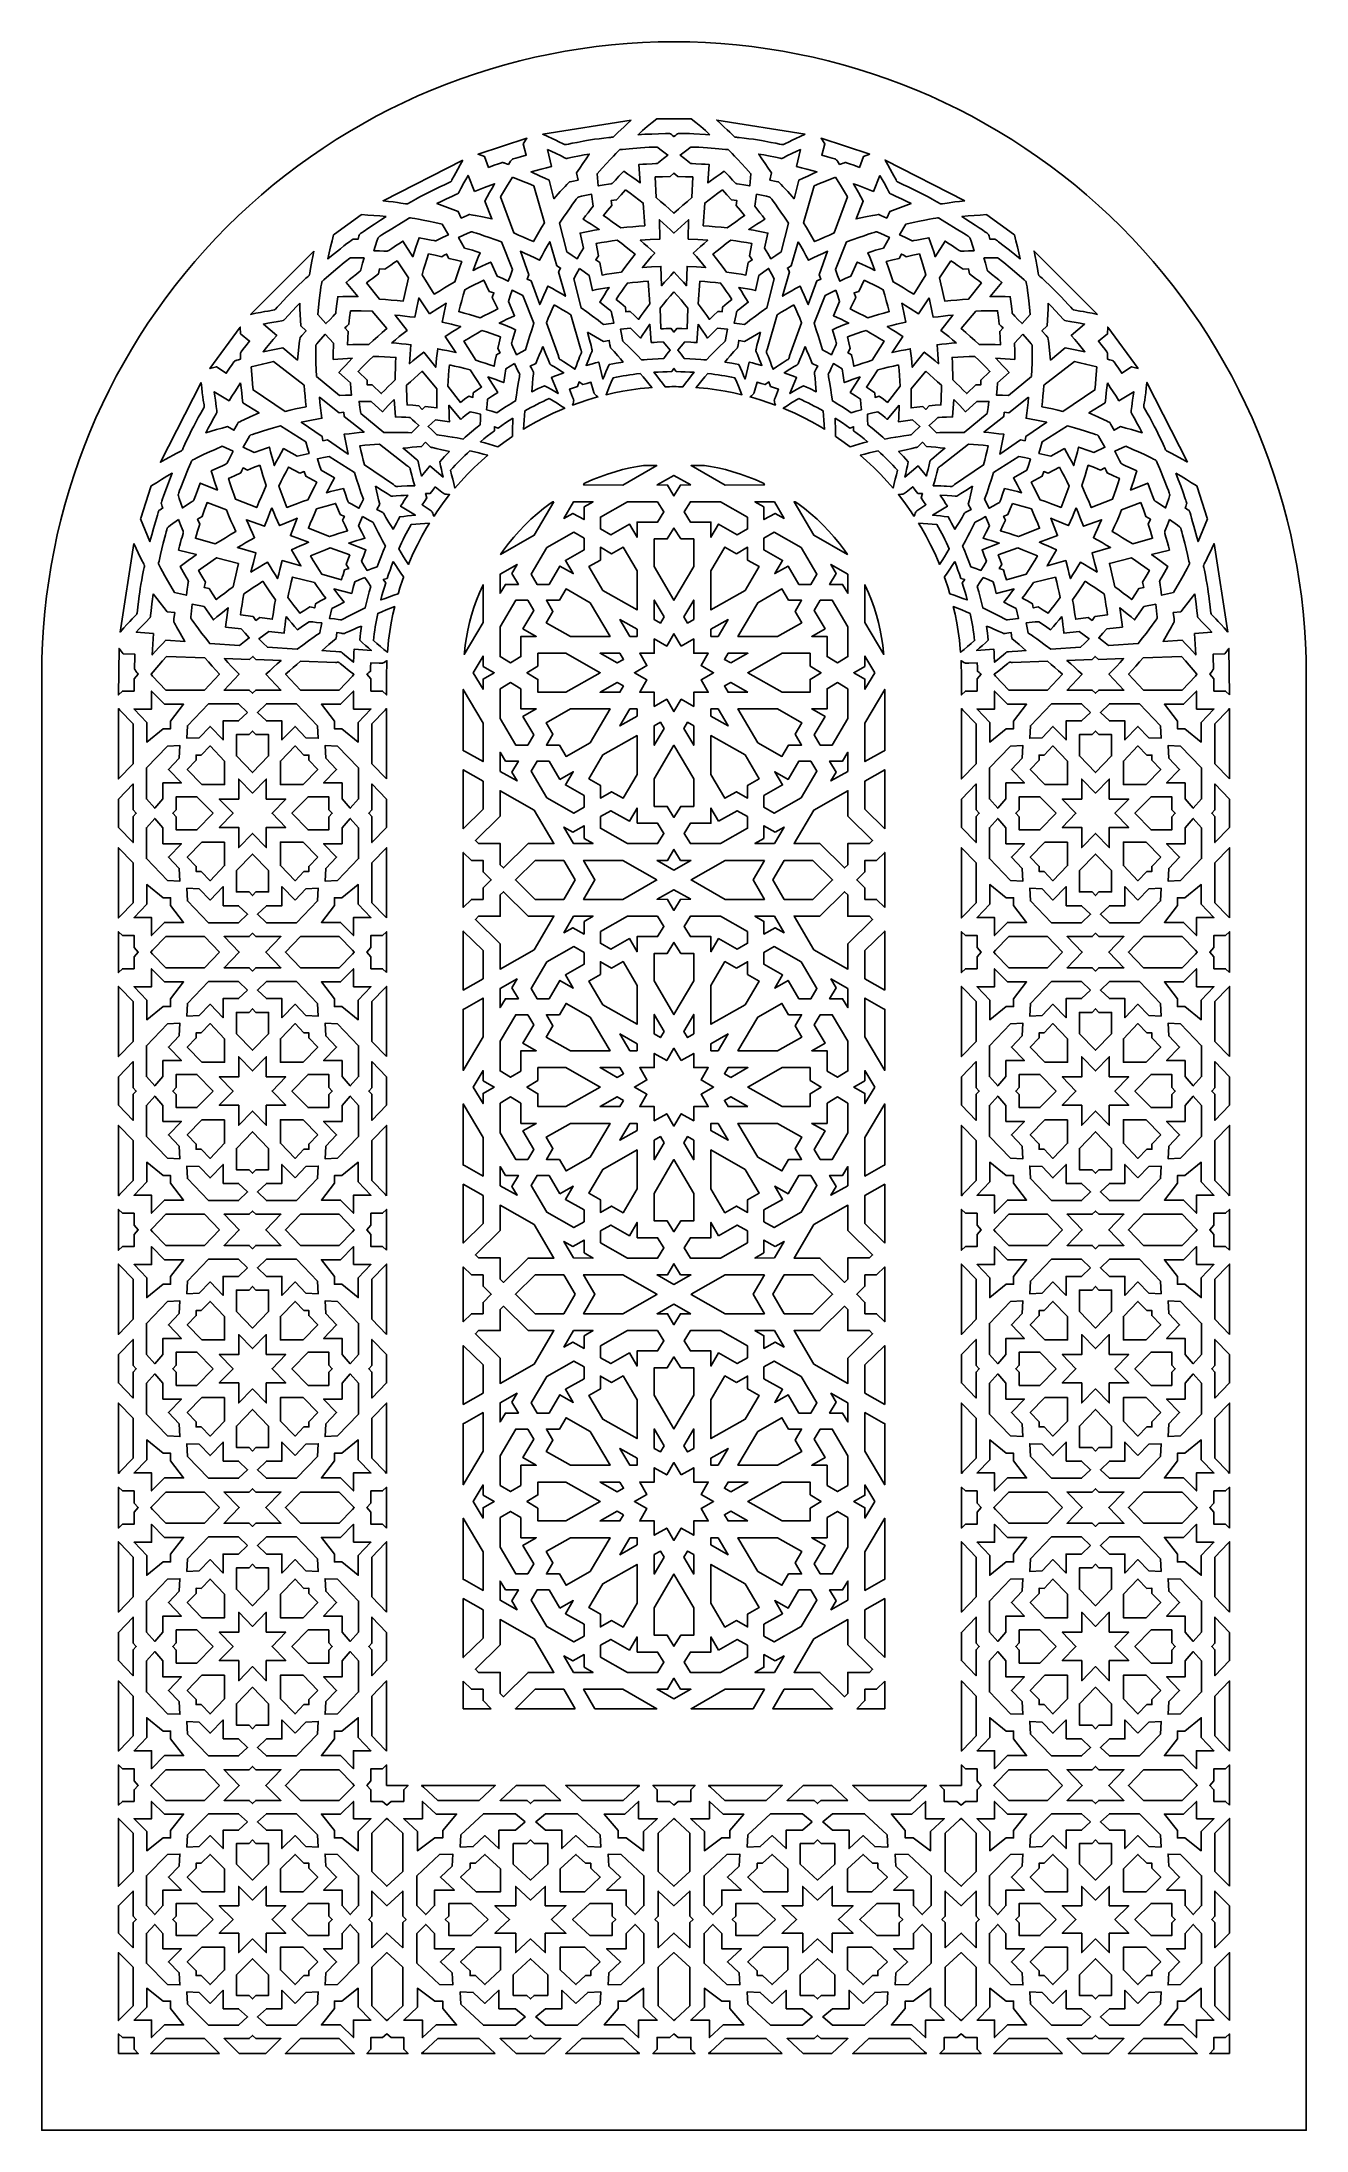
# Model space of a CAD drawing. Extents: x -165 to 165, y -272 to 272.
import ezdxf

# ---------------------------------------------------------------- set-up
doc = ezdxf.new("R2010")
doc.units = 0
doc.layers.add('LAYER_1', color=18, linetype='CONTINUOUS')

msp = doc.modelspace()

# ---------------------------------------------------------------- linework, layer by layer
at = {"layer": 'LAYER_1'}
for points in [[(-165, 107.5), (-165, -272.5), (165, -272.5), (165, 107.5, 0.414214), (0, 272.5, 0.414214)], [(0.59, 186.42), (1.76, 186.4), (2.92, 186.36), (4.09, 186.32), (5.25, 186.25), (4.51, 185.32), (3.77, 184.38), (3.04, 183.42), (2.33, 182.46), (2.31, 182.46, 0.007698), (0, 182.5, 0.007698), (-2.31, 182.46), (-2.33, 182.46), (-3.04, 183.42), (-3.77, 184.38), (-4.51, 185.32), (-5.25, 186.25), (-4.09, 186.32), (-2.92, 186.36), (-1.76, 186.4), (-0.59, 186.42), (0, 187.26)], [(-75, 107.5), (-75, 102.07), (-76.04, 103.05), (-79.11, 103.05), (-79.11, 106.21), (-80.15, 107.45), (-79.91, 107.67), (-79.67, 107.87), (-79.19, 108.24), (-79.17, 109.33), (-79.14, 110.42), (-76.93, 110.33), (-76.34, 110.3), (-76.17, 110.3), (-76.09, 110.31), (-76, 110.34), (-75.89, 110.39), (-75.63, 110.54), (-75.3, 110.74), (-74.91, 110.97, 0.011567)], [(76.09, 110.31), (76.17, 110.3), (76.34, 110.3), (76.93, 110.33), (79.14, 110.42), (79.17, 109.33), (79.19, 108.24), (79.67, 107.87), (79.91, 107.67), (80.15, 107.45), (79.11, 106.21), (79.11, 103.05), (76.04, 103.05), (75, 102.07), (75, 107.5, 0.011567), (74.91, 110.97), (75.3, 110.74), (75.63, 110.54), (75.89, 110.39), (76, 110.34)]]:
    msp.add_lwpolyline(points, format="xyb", close=True, dxfattribs=at)
for points in [[(-11.16, 252.05), (-12.22, 251.09), (-13.13, 250.23), (-14.55, 248.87), (-15.44, 248), (-15.7, 247.76), (-15.78, 247.69), (-15.83, 247.66), (-15.91, 247.63), (-16.01, 247.61), (-16.27, 247.58), (-16.6, 247.56), (-16.99, 247.53), (-18.31, 247.37), (-19.56, 247.2), (-20.72, 247.04), (-21.8, 246.87), (-22.8, 246.71), (-23.72, 246.55), (-25.31, 246.25), (-26.57, 246), (-27.51, 245.8), (-28.14, 245.68), (-28.33, 245.66), (-28.44, 245.65), (-28.5, 245.67), (-28.6, 245.71), (-28.91, 245.86), (-30.03, 246.42), (-30.83, 246.81), (-31.8, 247.27), (-32.94, 247.8), (-34.25, 248.38)], [(9.39, 248.25), (8.2, 248.32), (5.21, 248.47), (4.01, 248.52), (3.02, 248.55), (2.23, 248.57), (1.63, 248.58), (1.25, 248.57), (1.13, 248.56), (1.06, 248.55), (0.97, 248.51), (0.87, 248.45), (0.63, 248.26), (0.35, 248.02), (0, 247.74), (-0.35, 248.02), (-0.63, 248.26), (-0.87, 248.45), (-0.97, 248.51), (-1.06, 248.55), (-1.15, 248.57), (-1.25, 248.58), (-1.52, 248.57), (-1.85, 248.55), (-2.25, 248.53), (-4.04, 248.49), (-5.82, 248.43), (-7.61, 248.35), (-9.39, 248.25), (-8.19, 249.31), (-6.97, 250.36), (-5.74, 251.39), (-4.51, 252.42), (-4.29, 252.43), (4.29, 252.43), (4.51, 252.42), (5.74, 251.39), (6.97, 250.36), (8.19, 249.31)], [(34.25, 248.38), (32.94, 247.8), (31.8, 247.27), (30.83, 246.81), (30.03, 246.42), (28.91, 245.86), (28.6, 245.71), (28.5, 245.67), (28.44, 245.65), (28.33, 245.66), (28.14, 245.68), (27.51, 245.8), (26.57, 246), (25.31, 246.25), (23.72, 246.55), (22.8, 246.71), (21.8, 246.87), (20.72, 247.04), (19.56, 247.2), (18.31, 247.37), (16.99, 247.53), (16.6, 247.56), (16.27, 247.58), (16.01, 247.61), (15.91, 247.63), (15.83, 247.66), (15.78, 247.69), (15.7, 247.76), (15.44, 248), (14.55, 248.87), (13.91, 249.49), (13.13, 250.23), (12.22, 251.09), (11.16, 252.05)], [(-39.38, 245.84), (-38.54, 242.91), (-40.1, 242.47), (-41.24, 242.13), (-41.96, 241.91), (-42.15, 241.84), (-42.25, 241.79), (-42.34, 241.72), (-42.43, 241.61), (-42.65, 241.32), (-42.9, 240.94), (-43.22, 240.5), (-43.73, 240.68), (-44.16, 240.83), (-44.34, 240.89), (-44.5, 240.94), (-44.64, 240.97), (-44.76, 240.98), (-44.86, 240.96), (-45.06, 240.9), (-45.77, 240.66), (-46.89, 240.26), (-48.41, 239.7), (-49.46, 242.57), (-51.13, 243.16), (-38.37, 247.31)], [(51.13, 243.16), (49.46, 242.57), (48.41, 239.7), (46.89, 240.26), (45.77, 240.66), (45.06, 240.9), (44.86, 240.96), (44.76, 240.98), (44.64, 240.97), (44.5, 240.94), (44.16, 240.83), (43.73, 240.68), (43.22, 240.5), (42.9, 240.94), (42.65, 241.32), (42.54, 241.48), (42.43, 241.61), (42.34, 241.72), (42.25, 241.79), (42.15, 241.84), (41.96, 241.91), (41.24, 242.13), (40.1, 242.47), (38.54, 242.91), (39.38, 245.84), (38.37, 247.31)], [(-55.1, 241.61), (-55.82, 240.36), (-56.43, 239.27), (-56.94, 238.32), (-57.36, 237.53), (-57.94, 236.43), (-58.1, 236.12), (-58.16, 236.03), (-58.2, 235.98), (-58.29, 235.92), (-58.46, 235.83), (-59.03, 235.56), (-59.91, 235.17), (-61.08, 234.63), (-62.54, 233.93), (-63.38, 233.52), (-64.28, 233.07), (-65.25, 232.57), (-66.29, 232.02), (-67.4, 231.42), (-68.57, 230.77), (-68.9, 230.57), (-69.18, 230.39), (-69.4, 230.26), (-69.49, 230.22), (-69.57, 230.2), (-69.64, 230.19), (-69.74, 230.2), (-70.09, 230.24), (-71.32, 230.42), (-72.2, 230.55), (-73.27, 230.69), (-74.51, 230.84), (-75.94, 231)], [(-32.99, 244.37), (-31.91, 243.87), (-30.96, 243.42), (-29.49, 242.7), (-28.57, 242.24), (-28.3, 242.11), (-28.17, 242.06), (-28.11, 242.07), (-28.01, 242.08), (-27.68, 242.14), (-26.51, 242.37), (-24.66, 242.74), (-23.47, 242.96), (-22.12, 243.2), (-22.96, 241.98), (-23.79, 240.76), (-24.6, 239.52), (-25.41, 238.28), (-25.03, 236.39), (-26.65, 236.07), (-27.09, 235.98), (-27.27, 235.93), (-27.39, 235.83), (-27.62, 235.6), (-27.97, 235.25), (-28.42, 234.76), (-29.67, 233.4), (-31.35, 231.54), (-32.57, 236.36), (-33.75, 236.92), (-34.93, 237.47), (-37.31, 238.55), (-35.97, 238.92), (-34.63, 239.28), (-33.28, 239.63), (-31.93, 239.96)], [(-11.73, 244.58), (-8.7, 244.81), (-6.48, 244.96), (-5.68, 245), (-5.08, 245.03), (-4.69, 245.03), (-4.57, 245.03), (-4.5, 245.02), (-4.41, 244.97), (-4.25, 244.87), (-3.68, 244.46), (-1.57, 242.92), (-2.74, 242), (-3.59, 241.32), (-4.12, 240.89), (-4.28, 240.77), (-4.36, 240.72), (-4.48, 240.7), (-4.75, 240.69), (-5.68, 240.66), (-7.16, 240.59), (-8.11, 240.54), (-9.19, 240.47), (-8.85, 235.68), (-9.91, 236.45), (-10.97, 237.22), (-12.03, 237.98), (-13.11, 238.73), (-14.37, 237.39), (-15.28, 236.4), (-15.86, 235.77), (-16.03, 235.6), (-16.11, 235.53), (-16.21, 235.5), (-16.4, 235.46), (-17.11, 235.33), (-18.23, 235.14), (-19.75, 234.87), (-20.07, 238.04), (-18.78, 239.48), (-17.64, 240.73), (-16.66, 241.8), (-15.83, 242.68), (-15.17, 243.38), (-14.66, 243.89), (-14.32, 244.21), (-14.2, 244.31), (-14.14, 244.35), (-14.07, 244.37), (-13.94, 244.39), (-13.48, 244.43)], [(4.5, 245.02), (4.57, 245.03), (4.69, 245.03), (5.08, 245.03), (5.68, 245), (6.48, 244.96), (8.7, 244.81), (11.73, 244.58), (13.48, 244.43), (13.94, 244.39), (14.07, 244.37), (14.14, 244.35), (14.2, 244.31), (14.32, 244.21), (14.66, 243.89), (15.17, 243.38), (15.83, 242.68), (16.66, 241.8), (17.64, 240.73), (18.78, 239.48), (20.07, 238.04), (19.75, 234.87), (18.23, 235.14), (17.11, 235.33), (16.4, 235.46), (16.21, 235.5), (16.11, 235.53), (16.03, 235.6), (15.86, 235.77), (15.28, 236.4), (14.37, 237.39), (13.11, 238.73), (12.03, 237.98), (10.97, 237.22), (8.85, 235.68), (9.19, 240.47), (8.11, 240.54), (7.16, 240.59), (5.68, 240.66), (4.75, 240.69), (4.48, 240.7), (4.36, 240.72), (4.28, 240.77), (4.12, 240.89), (3.59, 241.32), (2.74, 242), (1.57, 242.92), (3.68, 244.46), (4.25, 244.87), (4.41, 244.97)], [(31.93, 239.96), (33.28, 239.63), (34.63, 239.28), (37.31, 238.55), (36.12, 238.02), (34.93, 237.47), (33.75, 236.92), (32.57, 236.36), (31.35, 231.54), (29.67, 233.4), (28.42, 234.76), (27.97, 235.25), (27.62, 235.6), (27.39, 235.83), (27.27, 235.93), (27.09, 235.98), (26.65, 236.07), (25.03, 236.39), (25.41, 238.28), (24.6, 239.52), (23.79, 240.76), (22.96, 241.98), (22.12, 243.2), (23.47, 242.96), (24.66, 242.74), (26.51, 242.37), (27.68, 242.14), (28.01, 242.08), (28.11, 242.07), (28.17, 242.06), (28.3, 242.11), (28.57, 242.24), (29.49, 242.7), (30.96, 243.42), (31.91, 243.87), (32.99, 244.37)], [(75.94, 231), (74.51, 230.84), (73.27, 230.69), (71.32, 230.42), (70.09, 230.24), (69.74, 230.2), (69.64, 230.19), (69.57, 230.2), (69.49, 230.22), (69.4, 230.26), (69.18, 230.39), (68.9, 230.57), (68.57, 230.77), (67.4, 231.42), (66.29, 232.02), (65.25, 232.57), (64.28, 233.07), (63.38, 233.52), (62.54, 233.93), (61.08, 234.63), (59.91, 235.17), (59.03, 235.56), (58.46, 235.83), (58.29, 235.92), (58.2, 235.98), (58.16, 236.03), (58.1, 236.12), (57.94, 236.43), (57.36, 237.53), (56.94, 238.32), (56.43, 239.27), (55.82, 240.36), (55.1, 241.61)], [(-52.03, 233.43), (-50.74, 233.95), (-49.44, 234.46), (-46.84, 235.45), (-47.49, 234.32), (-48.14, 233.19), (-48.77, 232.04), (-49.39, 230.9), (-47.54, 226.28), (-50, 226.8), (-51.81, 227.16), (-52.46, 227.29), (-52.95, 227.37), (-53.27, 227.42), (-53.43, 227.43), (-53.6, 227.36), (-54.01, 227.18), (-55.51, 226.48), (-56.32, 228.24), (-57.7, 228.77), (-59.08, 229.29), (-60.47, 229.79), (-61.87, 230.28), (-60.63, 230.88), (-59.54, 231.4), (-57.83, 232.19), (-56.74, 232.69), (-56.44, 232.84), (-56.35, 232.89), (-56.3, 232.92), (-56.23, 233.04), (-56.09, 233.3), (-55.61, 234.21), (-54.84, 235.66), (-54.34, 236.58), (-53.76, 237.62)], [(-42.14, 237.2), (-39.36, 236.06), (-37.97, 235.48), (-36.59, 234.89), (-33.82, 225.23), (-34.55, 224.02), (-35.26, 222.8), (-35.97, 221.58), (-36.67, 220.36), (-37.96, 220.94), (-39.24, 221.51), (-40.54, 222.07), (-41.84, 222.62), (-45.27, 232.07), (-44.51, 233.36), (-43.72, 234.65)], [(1.04, 237.31), (2.97, 237.28), (3.93, 237.26), (4.9, 237.22), (4.69, 231.85), (3.5, 230.85), (2.32, 229.83), (1.16, 228.8), (0, 227.76), (-1.16, 228.8), (-2.32, 229.83), (-3.5, 230.85), (-4.69, 231.85), (-4.9, 237.22), (-3.93, 237.26), (-2.97, 237.28), (-1.04, 237.31), (0, 238.24)], [(42.14, 237.2), (43.72, 234.65), (44.51, 233.36), (45.27, 232.07), (41.84, 222.62), (40.54, 222.07), (39.24, 221.51), (37.96, 220.94), (36.67, 220.36), (35.97, 221.58), (35.26, 222.8), (34.55, 224.02), (33.82, 225.23), (36.59, 234.89), (37.97, 235.48), (39.36, 236.06)], [(53.76, 237.62), (54.34, 236.58), (54.84, 235.66), (55.61, 234.21), (56.09, 233.3), (56.23, 233.04), (56.3, 232.92), (56.35, 232.89), (56.44, 232.84), (56.74, 232.69), (57.83, 232.19), (59.54, 231.4), (60.63, 230.88), (61.87, 230.28), (60.47, 229.79), (59.08, 229.29), (57.7, 228.77), (56.32, 228.24), (55.51, 226.48), (54.01, 227.18), (53.6, 227.36), (53.43, 227.43), (53.27, 227.42), (52.95, 227.37), (52.46, 227.29), (51.81, 227.16), (50, 226.8), (47.54, 226.28), (49.39, 230.9), (48.77, 232.04), (48.14, 233.19), (46.84, 235.45), (48.15, 234.96), (49.44, 234.46), (50.74, 233.95), (52.03, 233.43)], [(-21.13, 229.57), (-21.79, 228.74), (-22.43, 227.9), (-23.07, 227.05), (-23.7, 226.2), (-22.64, 225.55), (-21.59, 224.88), (-20.54, 224.2), (-19.5, 223.52), (-20.75, 223.3), (-22, 223.06), (-23.25, 222.82), (-24.5, 222.57), (-23.66, 218.63), (-24.47, 217.25), (-25.27, 215.87), (-26.6, 216.76), (-27.94, 217.64), (-29.86, 225.2), (-28.83, 226.73), (-27.91, 228.06), (-27.12, 229.2), (-26.46, 230.14), (-25.92, 230.88), (-25.5, 231.43), (-25.22, 231.78), (-25.13, 231.88), (-25.07, 231.93), (-24.98, 231.97), (-24.79, 232.02), (-24.1, 232.18), (-21.52, 232.73)], [(-12.62, 233.84), (-11.46, 233), (-10.31, 232.15), (-8.04, 230.41), (-7.65, 224.5), (-9.21, 224.37), (-10.77, 224.23), (-12.32, 224.08), (-13.88, 223.92), (-15, 224.74), (-16.14, 225.55), (-17.28, 226.35), (-18.43, 227.14), (-17.33, 228.48), (-16.23, 229.81), (-16.41, 231.07), (-15.7, 231.16), (-14.99, 231.23), (-13.81, 232.54)], [(14.99, 231.23), (15.7, 231.16), (16.41, 231.07), (16.23, 229.81), (17.33, 228.48), (18.43, 227.14), (17.28, 226.35), (16.14, 225.55), (15, 224.74), (13.88, 223.92), (12.32, 224.08), (10.77, 224.23), (9.21, 224.37), (7.65, 224.5), (8.04, 230.41), (9.17, 231.28), (10.31, 232.15), (11.46, 233), (12.62, 233.84), (13.81, 232.54)], [(21.52, 232.73), (24.1, 232.18), (24.79, 232.02), (24.98, 231.97), (25.07, 231.93), (25.13, 231.88), (25.22, 231.78), (25.5, 231.43), (25.92, 230.88), (26.46, 230.14), (27.12, 229.2), (27.91, 228.06), (28.83, 226.73), (29.86, 225.2), (27.94, 217.64), (26.6, 216.76), (25.27, 215.87), (24.47, 217.25), (23.66, 218.63), (24.5, 222.57), (23.25, 222.82), (22, 223.06), (20.75, 223.3), (19.5, 223.52), (20.54, 224.2), (21.59, 224.88), (22.64, 225.55), (23.7, 226.2), (23.07, 227.05), (22.43, 227.9), (21.13, 229.57)], [(-75.13, 226.88), (-76.64, 225.92), (-78.13, 224.93), (-79.61, 223.94), (-81.08, 222.92), (-81.41, 222.7), (-81.69, 222.52), (-81.91, 222.37), (-81.99, 222.3), (-82.05, 222.23), (-82.1, 222.15), (-82.14, 222.04), (-82.23, 221.75), (-82.31, 221.39), (-82.43, 220.96), (-82.88, 220.98), (-83.25, 221.01), (-83.55, 221.02), (-83.67, 221.01), (-83.76, 220.99), (-83.83, 220.96), (-83.93, 220.9), (-84.25, 220.67), (-84.72, 220.32), (-85.35, 219.84), (-86.14, 219.23), (-87.07, 218.48), (-89.41, 216.6), (-90.32, 215.85), (-89.98, 217.41), (-89.61, 218.97), (-89.23, 220.53), (-88.84, 222.09), (-88.61, 222.27), (-81.61, 227.35), (-81.54, 227.4), (-79.93, 227.29), (-78.33, 227.17), (-76.73, 227.04)], [(-69, 226.52), (-68.92, 226.53), (-68.78, 226.52), (-68.31, 226.46), (-67.6, 226.34), (-66.65, 226.17), (-65.47, 225.94), (-64.04, 225.66), (-62.38, 225.31), (-60.49, 224.9), (-58.89, 222.15), (-60.28, 221.48), (-61.3, 220.98), (-61.94, 220.66), (-62.12, 220.58), (-62.22, 220.55), (-62.33, 220.56), (-62.57, 220.6), (-63.4, 220.76), (-64.72, 221.03), (-66.53, 221.37), (-66.96, 220.13), (-67.38, 218.89), (-68.18, 216.4), (-70.73, 220.47), (-71.64, 219.9), (-72.44, 219.39), (-73.67, 218.57), (-74.45, 218.04), (-74.67, 217.9), (-74.78, 217.84), (-74.87, 217.83), (-75.07, 217.84), (-75.76, 217.87), (-76.84, 217.92), (-78.33, 217.98), (-77.53, 220.47), (-77.3, 221.13), (-77.23, 221.31), (-77.19, 221.4), (-77.14, 221.45), (-77.05, 221.52), (-76.73, 221.75), (-76.23, 222.08), (-75.55, 222.52), (-73.67, 223.7), (-71.08, 225.29), (-69.58, 226.2), (-69.18, 226.44), (-69.06, 226.5)], [(3.66, 221.01), (6.24, 220.89), (7.53, 220.81), (8.82, 220.72), (7.85, 219.9), (6.9, 219.07), (5.96, 218.22), (5.02, 217.37), (5.02, 217.37), (5.85, 216.44), (6.66, 215.5), (7.47, 214.55), (8.26, 213.59), (7.05, 213.68), (5.84, 213.75), (3.43, 213.87), (3.26, 208.81), (2.46, 209.73), (1.65, 210.63), (0.83, 211.53), (0, 212.43), (-0.83, 211.53), (-1.65, 210.63), (-2.46, 209.73), (-3.26, 208.81), (-3.43, 213.87), (-5.84, 213.75), (-7.05, 213.68), (-8.26, 213.59), (-7.47, 214.55), (-6.66, 215.5), (-5.85, 216.44), (-5.02, 217.37), (-5.02, 217.37), (-5.96, 218.22), (-6.9, 219.07), (-7.85, 219.9), (-8.82, 220.72), (-7.53, 220.81), (-6.24, 220.89), (-3.66, 221.01), (-3.82, 226.07), (-2.85, 225.2), (-1.9, 224.33), (-0.95, 223.46), (0, 222.57), (0.95, 223.46), (1.9, 224.33), (2.85, 225.2), (3.82, 226.07)], [(69, 226.52), (69.06, 226.5), (69.18, 226.44), (69.58, 226.2), (71.08, 225.29), (73.67, 223.7), (75.55, 222.52), (76.23, 222.08), (76.73, 221.75), (77.05, 221.52), (77.14, 221.45), (77.19, 221.4), (77.23, 221.31), (77.3, 221.13), (77.53, 220.47), (78.33, 217.98), (76.84, 217.92), (75.76, 217.87), (75.07, 217.84), (74.87, 217.83), (74.78, 217.84), (74.67, 217.9), (74.45, 218.04), (73.67, 218.57), (72.44, 219.39), (71.64, 219.9), (70.73, 220.47), (68.18, 216.4), (67.78, 217.65), (67.38, 218.89), (66.96, 220.13), (66.53, 221.37), (64.72, 221.03), (63.4, 220.76), (62.57, 220.6), (62.33, 220.56), (62.22, 220.55), (62.12, 220.58), (61.94, 220.66), (61.3, 220.98), (60.28, 221.48), (58.89, 222.15), (60.49, 224.9), (62.38, 225.31), (64.04, 225.66), (65.47, 225.94), (66.65, 226.17), (67.6, 226.34), (68.31, 226.46), (68.78, 226.52), (68.92, 226.53)], [(81.61, 227.35), (88.61, 222.27), (88.84, 222.09), (89.23, 220.53), (89.61, 218.97), (89.98, 217.41), (90.32, 215.85), (88.94, 216.98), (87.55, 218.09), (86.14, 219.19), (84.72, 220.27), (84.4, 220.52), (84.15, 220.74), (83.94, 220.9), (83.85, 220.95), (83.76, 220.99), (83.67, 221.01), (83.55, 221.02), (83.25, 221.01), (82.88, 220.98), (82.43, 220.96), (82.31, 221.39), (82.23, 221.75), (82.14, 222.04), (82.1, 222.15), (82.05, 222.23), (82, 222.28), (81.91, 222.36), (81.6, 222.6), (81.12, 222.94), (80.47, 223.39), (79.64, 223.95), (78.64, 224.61), (76.14, 226.24), (75.13, 226.88), (76.73, 227.04), (78.33, 227.17), (79.93, 227.29), (81.54, 227.4)], [(-52.86, 222.9), (-52.78, 222.89), (-52.65, 222.87), (-52.21, 222.75), (-51.56, 222.55), (-50.68, 222.27), (-49.59, 221.9), (-48.28, 221.44), (-46.76, 220.9), (-45.02, 220.27), (-42.13, 213.03), (-42.7, 211.53), (-43.25, 210.02), (-44.71, 210.68), (-46.18, 211.31), (-47.82, 214.99), (-48.98, 214.46), (-50.13, 213.92), (-51.28, 213.38), (-52.42, 212.82), (-51.98, 213.99), (-51.53, 215.15), (-51.07, 216.31), (-50.6, 217.46), (-51.61, 217.78), (-52.62, 218.09), (-54.66, 218.68), (-56.2, 221.46), (-53.79, 222.53), (-53.14, 222.81), (-52.95, 222.88)], [(-30.6, 214.02), (-29.58, 213.44), (-30.14, 212.42), (-28.33, 206.11), (-29.46, 206.78), (-30.6, 207.44), (-31.74, 208.09), (-32.89, 208.73), (-33.45, 207.54), (-33.99, 206.34), (-34.53, 205.14), (-35.05, 203.93), (-37.29, 210.1), (-38.34, 210.59), (-37.86, 211.66), (-40.1, 217.83), (-38.84, 217.27), (-37.59, 216.69), (-36.34, 216.1), (-35.09, 215.5), (-34.44, 216.72), (-33.77, 217.93), (-33.1, 219.13), (-32.41, 220.33)], [(-14.81, 220.72), (-13.63, 219.82), (-12.45, 218.9), (-11.29, 217.97), (-10.14, 217.03), (-11.06, 215.89), (-11.96, 214.74), (-12.85, 213.58), (-13.72, 212.41), (-14.99, 212.23), (-16.26, 212.03), (-17.52, 211.83), (-18.78, 211.62), (-19.37, 214.86), (-20.42, 215.58), (-19.69, 216.62), (-20.27, 219.86), (-18.91, 220.09), (-17.54, 220.31), (-16.18, 220.52)], [(14.81, 220.72), (16.18, 220.52), (17.54, 220.31), (18.91, 220.09), (20.27, 219.86), (19.69, 216.62), (20.42, 215.58), (19.37, 214.86), (18.78, 211.62), (17.52, 211.83), (16.26, 212.03), (14.99, 212.23), (13.72, 212.41), (12.85, 213.58), (11.96, 214.74), (11.06, 215.89), (10.14, 217.03), (11.29, 217.97), (12.45, 218.9), (13.63, 219.82)], [(32.41, 220.33), (33.1, 219.13), (33.77, 217.93), (34.44, 216.72), (35.09, 215.5), (36.34, 216.1), (37.59, 216.69), (38.84, 217.27), (40.1, 217.83), (37.86, 211.66), (38.34, 210.59), (37.29, 210.1), (35.05, 203.93), (34.53, 205.14), (33.99, 206.34), (33.45, 207.54), (32.89, 208.73), (31.74, 208.09), (30.6, 207.44), (29.46, 206.78), (28.33, 206.11), (30.14, 212.42), (29.58, 213.44), (30.6, 214.02)], [(52.86, 222.9), (52.95, 222.88), (53.14, 222.81), (53.79, 222.53), (56.2, 221.46), (54.66, 218.68), (53.64, 218.39), (52.62, 218.09), (51.61, 217.78), (50.6, 217.46), (51.07, 216.31), (51.53, 215.15), (51.98, 213.99), (52.42, 212.82), (51.28, 213.38), (50.13, 213.92), (48.98, 214.46), (47.82, 214.99), (46.18, 211.31), (44.71, 210.68), (43.25, 210.02), (42.7, 211.53), (42.13, 213.03), (45.02, 220.27), (46.76, 220.9), (48.28, 221.44), (49.59, 221.9), (50.68, 222.27), (51.56, 222.55), (52.21, 222.75), (52.65, 222.87), (52.78, 222.89)], [(-93.99, 217.89), (-94.28, 216.48), (-94.52, 215.25), (-94.87, 213.32), (-95.08, 212.09), (-95.15, 211.75), (-95.17, 211.64), (-95.19, 211.58), (-95.24, 211.51), (-95.31, 211.44), (-95.5, 211.27), (-95.76, 211.06), (-96.05, 210.8), (-97.03, 209.89), (-97.94, 209.03), (-98.78, 208.21), (-99.56, 207.44), (-100.27, 206.72), (-100.92, 206.05), (-102.03, 204.88), (-102.91, 203.93), (-103.55, 203.22), (-103.99, 202.76), (-104.12, 202.62), (-104.21, 202.55), (-104.27, 202.53), (-104.37, 202.51), (-104.72, 202.44), (-105.95, 202.24), (-106.83, 202.08), (-107.88, 201.89), (-109.11, 201.64), (-110.52, 201.34)], [(-84.47, 216.11), (-84.38, 216.12), (-84.18, 216.13), (-83.48, 216.14), (-80.87, 216.14), (-81.27, 214.7), (-81.56, 213.65), (-81.74, 212.99), (-81.8, 212.8), (-81.83, 212.72), (-81.92, 212.63), (-82.13, 212.46), (-82.87, 211.89), (-84.03, 210.96), (-84.76, 210.37), (-85.59, 209.67), (-82.5, 205.99), (-83.81, 206), (-85.12, 206), (-86.43, 205.99), (-87.74, 205.96), (-87.97, 204.14), (-88.13, 202.8), (-88.23, 201.95), (-88.26, 201.72), (-88.29, 201.6), (-88.35, 201.53), (-88.48, 201.38), (-88.98, 200.86), (-89.77, 200.05), (-90.85, 198.94), (-92.97, 201.31), (-92.77, 203.23), (-92.59, 204.92), (-92.42, 206.36), (-92.27, 207.56), (-92.14, 208.52), (-92.03, 209.23), (-91.94, 209.69), (-91.91, 209.83), (-91.88, 209.91), (-91.84, 209.96), (-91.74, 210.05), (-91.39, 210.36), (-90.06, 211.51), (-87.75, 213.47), (-86.04, 214.9), (-85.42, 215.4), (-84.95, 215.78), (-84.63, 216.01), (-84.53, 216.08)], [(-69.29, 210.86), (-69.67, 209.35), (-70.02, 207.83), (-70.36, 206.31), (-70.69, 204.79), (-72.23, 204.95), (-73.78, 205.1), (-75.33, 205.23), (-76.89, 205.34), (-80.21, 209.57), (-79.45, 210.16), (-78.68, 210.75), (-77.14, 211.9), (-76.85, 213.27), (-75.46, 213.13), (-73.88, 214.24), (-73.09, 214.79), (-72.29, 215.32)], [(-60.6, 216.41), (-59.98, 216.77), (-59.36, 217.11), (-58.76, 215.98), (-57.08, 215.56), (-55.41, 215.12), (-55.88, 213.81), (-56.33, 212.49), (-56.78, 211.17), (-57.2, 209.84), (-58.56, 209.06), (-59.9, 208.27), (-61.24, 207.46), (-62.58, 206.65), (-65.74, 211.66), (-65.34, 213.03), (-64.93, 214.4), (-64.5, 215.77), (-64.05, 217.13), (-62.33, 216.78)], [(-24.69, 213.36), (-23.41, 212.45), (-22.15, 211.53), (-21.31, 207.59), (-20.22, 207.81), (-19.14, 208.02), (-18.05, 208.22), (-16.96, 208.41), (-17.58, 207.45), (-18.18, 206.48), (-18.78, 205.5), (-19.37, 204.52), (-18.11, 203.56), (-17.19, 202.84), (-16.61, 202.38), (-16.46, 202.25), (-16.39, 202.17), (-16.36, 202.09), (-16.32, 201.93), (-16.2, 201.32), (-16, 200.37), (-15.73, 199.06), (-17.06, 198.9), (-17.72, 198.81), (-18.38, 198.71), (-19.09, 199.27), (-19.81, 199.83), (-21.27, 200.92), (-22.75, 201.99), (-24.24, 203.04), (-26.16, 210.6), (-25.43, 211.98)], [(26.16, 210.6), (24.24, 203.04), (22.75, 201.99), (21.27, 200.92), (19.81, 199.83), (19.09, 199.27), (18.38, 198.71), (17.06, 198.9), (15.73, 199.06), (16.2, 201.32), (16.32, 201.93), (16.36, 202.09), (16.39, 202.17), (16.46, 202.25), (16.61, 202.38), (17.19, 202.84), (18.11, 203.56), (19.37, 204.52), (18.78, 205.5), (18.18, 206.48), (17.58, 207.45), (16.96, 208.41), (18.05, 208.22), (19.14, 208.02), (20.22, 207.81), (21.31, 207.59), (22.15, 211.53), (23.41, 212.45), (24.69, 213.36), (25.43, 211.98)], [(64.05, 217.13), (64.5, 215.77), (64.93, 214.4), (65.74, 211.66), (62.58, 206.65), (61.24, 207.46), (59.9, 208.27), (58.56, 209.06), (57.2, 209.84), (56.78, 211.17), (56.33, 212.49), (55.88, 213.81), (55.41, 215.12), (57.08, 215.56), (58.76, 215.98), (59.36, 217.11), (59.98, 216.77), (60.6, 216.41), (62.33, 216.78)], [(72.29, 215.32), (73.09, 214.79), (73.88, 214.24), (75.46, 213.13), (76.85, 213.27), (77.14, 211.9), (78.68, 210.75), (79.45, 210.16), (80.21, 209.57), (76.89, 205.34), (75.33, 205.23), (73.78, 205.1), (72.23, 204.95), (70.69, 204.79), (70.36, 206.31), (70.02, 207.83), (69.67, 209.35), (69.29, 210.86)], [(80.87, 216.14), (83.48, 216.14), (84.18, 216.13), (84.38, 216.12), (84.47, 216.11), (84.53, 216.08), (84.63, 216.01), (84.95, 215.78), (85.42, 215.4), (86.04, 214.9), (87.75, 213.47), (90.06, 211.51), (91.39, 210.36), (91.74, 210.05), (91.84, 209.96), (91.88, 209.91), (91.91, 209.83), (91.94, 209.69), (92.03, 209.23), (92.14, 208.52), (92.27, 207.56), (92.42, 206.36), (92.59, 204.92), (92.77, 203.23), (92.97, 201.31), (90.85, 198.94), (89.77, 200.05), (88.98, 200.86), (88.48, 201.38), (88.35, 201.53), (88.29, 201.6), (88.26, 201.72), (88.23, 201.95), (88.13, 202.8), (87.97, 204.14), (87.74, 205.96), (86.43, 205.99), (85.12, 206), (82.5, 205.99), (85.59, 209.67), (84.76, 210.37), (84.03, 210.96), (82.87, 211.89), (82.13, 212.46), (81.92, 212.63), (81.83, 212.72), (81.8, 212.8), (81.74, 212.99), (81.56, 213.65), (81.27, 214.7)], [(110.52, 201.34), (109.11, 201.64), (107.88, 201.89), (106.83, 202.08), (105.95, 202.24), (104.72, 202.44), (104.37, 202.51), (104.27, 202.53), (104.21, 202.55), (104.12, 202.62), (103.99, 202.76), (103.55, 203.22), (102.91, 203.93), (102.03, 204.88), (100.92, 206.05), (100.27, 206.72), (99.56, 207.44), (98.78, 208.21), (97.94, 209.03), (97.03, 209.89), (96.05, 210.8), (95.76, 211.06), (95.5, 211.27), (95.31, 211.44), (95.24, 211.51), (95.19, 211.58), (95.17, 211.64), (95.15, 211.75), (95.08, 212.09), (94.87, 213.32), (94.72, 214.2), (94.52, 215.25), (94.28, 216.48), (93.99, 217.89)], [(-48.21, 207.35), (-47.01, 206.94), (-47.44, 205.74), (-46, 202.77), (-47.15, 202.2), (-48.29, 201.62), (-49.43, 201.04), (-50.56, 200.44), (-51.96, 200.87), (-53.36, 201.29), (-54.76, 201.69), (-56.17, 202.07), (-55.8, 203.51), (-55.4, 204.94), (-54.99, 206.37), (-54.57, 207.8), (-53.34, 208.44), (-52.12, 209.08), (-50.88, 209.7), (-49.64, 210.32)], [(-39.44, 206.28), (-36.55, 199.04), (-37.14, 197.31), (-37.7, 195.58), (-38.24, 193.84), (-38.5, 192.97), (-38.75, 192.09), (-39.92, 191.47), (-41.09, 190.82), (-42.04, 192.92), (-42.3, 193.49), (-42.36, 193.65), (-42.39, 193.73), (-42.37, 193.82), (-42.33, 194.03), (-42.14, 194.74), (-41.81, 195.85), (-41.35, 197.37), (-42.41, 197.83), (-43.47, 198.26), (-44.53, 198.69), (-45.6, 199.11), (-44.6, 199.59), (-43.6, 200.07), (-42.6, 200.53), (-41.59, 200.99), (-43.23, 204.68), (-42.75, 206.17), (-42.25, 207.65), (-40.84, 206.97)], [(-6.32, 204.11), (-7.07, 203.11), (-7.8, 202.1), (-8.53, 201.08), (-9.24, 200.05), (-10.35, 201.11), (-11.47, 202.15), (-12.01, 202.08), (-12.55, 202), (-12.7, 203.26), (-13.88, 204.28), (-15.07, 205.28), (-14.36, 206.35), (-13.64, 207.42), (-12.91, 208.47), (-12.16, 209.52), (-10.8, 209.66), (-9.43, 209.79), (-8.07, 209.91), (-6.7, 210.02)], [(0, 207.24), (0.92, 206.19), (1.83, 205.13), (2.72, 204.06), (3.6, 202.98), (3.4, 197.6), (2.06, 197.64), (0.72, 197.66), (0, 196.76), (-0.72, 197.66), (-2.06, 197.64), (-2.73, 197.63), (-3.4, 197.6), (-3.6, 202.98), (-2.72, 204.06), (-1.83, 205.13), (-0.92, 206.19)], [(6.7, 210.02), (8.07, 209.91), (9.43, 209.79), (10.8, 209.66), (12.16, 209.52), (12.91, 208.47), (13.64, 207.42), (14.36, 206.35), (15.07, 205.28), (13.88, 204.28), (12.7, 203.26), (12.55, 202), (12.01, 202.08), (11.47, 202.15), (10.35, 201.11), (9.24, 200.05), (8.53, 201.08), (7.8, 202.1), (7.07, 203.11), (6.32, 204.11)], [(42.25, 207.65), (42.75, 206.17), (43.23, 204.68), (41.59, 200.99), (42.6, 200.53), (43.6, 200.07), (44.6, 199.59), (45.6, 199.11), (44.53, 198.69), (43.47, 198.26), (42.41, 197.83), (41.35, 197.37), (41.81, 195.85), (42.14, 194.74), (42.33, 194.03), (42.37, 193.82), (42.39, 193.73), (42.36, 193.65), (42.3, 193.49), (42.04, 192.92), (41.64, 192.04), (41.09, 190.82), (39.92, 191.47), (39.34, 191.78), (38.75, 192.09), (38.5, 192.97), (38.24, 193.84), (37.7, 195.58), (37.14, 197.31), (36.55, 199.04), (39.44, 206.28), (40.84, 206.97)], [(49.64, 210.32), (50.88, 209.7), (52.12, 209.08), (53.34, 208.44), (54.57, 207.8), (54.99, 206.37), (55.4, 204.94), (55.8, 203.51), (56.17, 202.07), (54.76, 201.69), (53.36, 201.29), (51.96, 200.87), (50.56, 200.44), (49.43, 201.04), (48.29, 201.62), (47.15, 202.2), (46, 202.77), (47.44, 205.74), (47.01, 206.94), (48.21, 207.35)], [(-97.66, 204.28), (-97.62, 202.8), (-97.57, 201.33), (-97.51, 199.85), (-97.43, 198.37), (-96.01, 197.06), (-97.13, 195.84), (-97.43, 195.52), (-97.55, 195.38), (-97.59, 195.22), (-97.65, 194.9), (-97.71, 194.41), (-97.8, 193.75), (-98.01, 191.92), (-98.27, 189.42), (-102.1, 192.6), (-103.38, 192.37), (-104.66, 192.12), (-107.22, 191.59), (-106.35, 192.68), (-105.47, 193.76), (-104.58, 194.83), (-103.69, 195.89), (-107.14, 198.84), (-105.97, 199.07), (-104.94, 199.26), (-103.33, 199.54), (-102.31, 199.71), (-102.02, 199.77), (-101.89, 199.81), (-101.84, 199.84), (-101.77, 199.91), (-101.53, 200.15), (-100.72, 201.03), (-99.44, 202.41), (-98.61, 203.29)], [(-84.47, 202.29), (-83.04, 202.3), (-81.61, 202.28), (-78.75, 202.21), (-74.96, 197.66), (-76.15, 196.64), (-77.32, 195.61), (-78.49, 194.57), (-79.66, 193.53), (-81.05, 193.53), (-82.45, 193.52), (-83.84, 193.49), (-85.24, 193.45), (-85.13, 195.18), (-85.02, 196.91), (-85.91, 197.82), (-85.39, 198.31), (-84.86, 198.79), (-84.67, 200.54)], [(-63.77, 201.48), (-61.6, 202.9), (-60.51, 203.59), (-59.42, 204.28), (-59.71, 203.05), (-59.99, 201.81), (-60.26, 200.58), (-60.52, 199.34), (-60.52, 199.34), (-59.3, 199.07), (-58.09, 198.79), (-56.88, 198.49), (-55.67, 198.18), (-56.7, 197.54), (-57.72, 196.89), (-59.75, 195.57), (-56.91, 191.38), (-58.1, 191.65), (-59.29, 191.9), (-60.48, 192.15), (-61.67, 192.39), (-61.82, 191.18), (-61.95, 189.97), (-62.08, 188.76), (-62.19, 187.55), (-65.29, 191.54), (-67.18, 190.02), (-68.12, 189.25), (-69.04, 188.47), (-68.96, 189.71), (-68.87, 190.96), (-68.76, 192.2), (-68.64, 193.43), (-68.65, 193.44), (-69.9, 193.58), (-71.16, 193.7), (-72.42, 193.81), (-73.68, 193.91), (-72.69, 194.75), (-71.69, 195.57), (-69.68, 197.19), (-72.78, 201.18), (-71.49, 201.05), (-70.21, 200.91), (-68.92, 200.75), (-67.64, 200.6), (-67.39, 201.87), (-67.14, 203.14), (-66.88, 204.4), (-66.6, 205.67)], [(-31.31, 203.88), (-30.21, 203.22), (-29.1, 202.57), (-28.01, 201.9), (-26.92, 201.21), (-24.4, 192.43), (-24.32, 192.21), (-24.23, 191.99), (-24.19, 191.88), (-24.16, 191.77), (-24.15, 191.66), (-24.14, 191.55), (-24.18, 191.43), (-24.27, 191.18), (-24.62, 190.31), (-24.87, 189.69), (-25.16, 188.93), (-25.48, 188.05), (-25.84, 187.03), (-26.73, 187.64), (-27.51, 188.17), (-28.76, 188.97), (-29.55, 189.47), (-29.77, 189.61), (-29.87, 189.69), (-29.94, 189.78), (-29.99, 189.88), (-30.06, 190.1), (-30.12, 190.33), (-30.18, 190.55), (-33.31, 199.14), (-32.83, 200.33), (-32.33, 201.52), (-31.83, 202.7)], [(31.31, 203.88), (31.83, 202.7), (32.33, 201.52), (32.83, 200.33), (33.31, 199.14), (30.18, 190.55), (30.12, 190.33), (30.06, 190.1), (30.03, 189.99), (29.99, 189.88), (29.94, 189.78), (29.87, 189.69), (29.77, 189.61), (29.55, 189.47), (28.76, 188.97), (28.19, 188.61), (27.51, 188.17), (26.73, 187.64), (25.84, 187.03), (25.48, 188.05), (25.16, 188.93), (24.62, 190.31), (24.27, 191.18), (24.18, 191.43), (24.14, 191.55), (24.15, 191.66), (24.16, 191.77), (24.23, 191.99), (24.32, 192.21), (24.4, 192.43), (26.92, 201.21), (28.01, 201.9), (29.1, 202.57), (30.21, 203.22)], [(66.6, 205.67), (66.88, 204.4), (67.14, 203.14), (67.39, 201.87), (67.64, 200.6), (68.92, 200.75), (70.21, 200.91), (71.49, 201.05), (72.78, 201.18), (69.68, 197.19), (71.69, 195.57), (72.69, 194.75), (73.68, 193.91), (72.42, 193.81), (71.16, 193.7), (69.9, 193.58), (68.65, 193.44), (68.64, 193.43), (68.76, 192.2), (68.87, 190.96), (68.96, 189.71), (69.04, 188.47), (68.12, 189.25), (67.18, 190.02), (65.29, 191.54), (62.19, 187.55), (62.08, 188.76), (61.95, 189.97), (61.82, 191.18), (61.67, 192.39), (60.48, 192.15), (59.29, 191.9), (58.1, 191.65), (56.91, 191.38), (59.75, 195.57), (57.72, 196.89), (56.7, 197.54), (55.67, 198.18), (56.88, 198.49), (58.09, 198.79), (59.3, 199.07), (60.52, 199.34), (60.52, 199.34), (60.26, 200.58), (59.99, 201.81), (59.71, 203.05), (59.42, 204.28), (60.51, 203.59), (61.6, 202.9), (63.77, 201.48)], [(78.75, 202.21), (80.18, 202.25), (81.61, 202.28), (83.04, 202.3), (84.47, 202.29), (84.67, 200.54), (84.86, 198.79), (85.39, 198.31), (85.91, 197.82), (85.02, 196.91), (85.13, 195.18), (85.24, 193.45), (83.84, 193.49), (82.45, 193.52), (81.05, 193.53), (79.66, 193.53), (78.49, 194.57), (77.32, 195.61), (76.15, 196.64), (74.96, 197.66)], [(97.66, 204.28), (98.61, 203.29), (99.44, 202.41), (100.72, 201.03), (101.53, 200.15), (101.77, 199.91), (101.84, 199.84), (101.89, 199.81), (102.02, 199.77), (102.31, 199.71), (103.33, 199.54), (104.94, 199.26), (105.97, 199.07), (107.14, 198.84), (103.69, 195.89), (104.58, 194.83), (105.47, 193.76), (107.22, 191.59), (105.94, 191.86), (104.66, 192.12), (103.38, 192.37), (102.1, 192.6), (98.27, 189.42), (98.01, 191.92), (97.8, 193.75), (97.71, 194.41), (97.65, 194.9), (97.59, 195.22), (97.55, 195.38), (97.43, 195.52), (97.13, 195.84), (96.01, 197.06), (97.43, 198.37), (97.51, 199.85), (97.57, 201.33), (97.62, 202.8)], [(-113.17, 196.28), (-110.77, 194.39), (-111.77, 193.12), (-112.5, 192.18), (-112.95, 191.58), (-113.07, 191.4), (-113.12, 191.31), (-113.14, 191.2), (-113.16, 191.05), (-113.16, 190.7), (-113.15, 190.24), (-113.14, 189.7), (-113.66, 189.54), (-114.09, 189.41), (-114.28, 189.35), (-114.43, 189.3), (-114.56, 189.24), (-114.67, 189.18), (-114.74, 189.1), (-114.86, 188.94), (-115.3, 188.32), (-115.97, 187.34), (-116.87, 186), (-119.41, 187.7), (-121.11, 187.2), (-113.22, 198.05)], [(-50.13, 197.18), (-48.91, 196.77), (-47.7, 196.35), (-46.49, 195.91), (-45.29, 195.46), (-45.66, 193.95), (-46.01, 192.44), (-45.39, 191.33), (-45.88, 191.07), (-46.36, 190.81), (-46.65, 189.31), (-46.92, 187.81), (-48.1, 188.22), (-49.29, 188.62), (-50.48, 189), (-51.68, 189.38), (-54.84, 194.38), (-53.67, 195.1), (-52.49, 195.8), (-51.31, 196.49)], [(-22.56, 196.74), (-21.51, 196.13), (-20.47, 195.52), (-19.44, 194.89), (-18.42, 194.25), (-16.91, 194.57), (-16.8, 193.93), (-16.72, 193.39), (-16.68, 193.17), (-16.64, 192.97), (-16.6, 192.8), (-16.55, 192.67), (-16.47, 192.56), (-16.29, 192.36), (-15.64, 191.64), (-14.63, 190.5), (-13.99, 189.77), (-13.27, 188.92), (-15.09, 188.59), (-16, 188.42), (-16.9, 188.24), (-17.33, 187.31), (-17.75, 186.37), (-18.16, 185.43), (-18.56, 184.48), (-19.62, 188.89), (-20.45, 188.68), (-21.28, 188.47), (-22.93, 188.02), (-22.27, 189.66), (-21.78, 190.85), (-21.46, 191.6), (-21.37, 191.81), (-21.34, 191.92), (-21.36, 192.05), (-21.42, 192.31), (-21.65, 193.25), (-22.04, 194.72)], [(-5.97, 193.99), (-5.19, 194.04), (-4.4, 194.08), (-2.83, 194.16), (-1.9, 193.1), (-0.98, 192.04), (-1.84, 190.95), (-2.69, 189.86), (-4.14, 189.79), (-5.58, 189.7), (-7.03, 189.6), (-7.75, 189.53), (-8.47, 189.46), (-9.53, 190.59), (-10.48, 191.56), (-11.3, 192.39), (-11.99, 193.06), (-12.97, 193.99), (-13.24, 194.25), (-13.32, 194.34), (-13.36, 194.39), (-13.39, 194.47), (-13.42, 194.64), (-13.54, 195.25), (-13.71, 196.21), (-13.96, 197.52), (-11.36, 197.75), (-10.05, 196.47), (-8.76, 195.17), (-8.16, 196.08), (-7.55, 196.99), (-6.31, 198.78)], [(6.31, 198.78), (6.93, 197.89), (7.55, 196.99), (8.16, 196.08), (8.76, 195.17), (10.05, 196.47), (11.36, 197.75), (13.96, 197.52), (13.54, 195.25), (13.42, 194.64), (13.39, 194.47), (13.36, 194.39), (13.32, 194.34), (13.24, 194.25), (12.97, 193.99), (11.99, 193.06), (11.3, 192.39), (10.48, 191.56), (9.53, 190.59), (8.47, 189.46), (7.75, 189.53), (7.03, 189.6), (5.58, 189.7), (4.14, 189.79), (2.69, 189.86), (1.84, 190.95), (0.98, 192.04), (1.9, 193.1), (2.83, 194.16), (4.4, 194.08), (5.19, 194.04), (5.97, 193.99)], [(22.56, 196.74), (22.04, 194.72), (21.65, 193.25), (21.42, 192.31), (21.36, 192.05), (21.34, 191.92), (21.37, 191.81), (21.46, 191.6), (21.78, 190.85), (22.27, 189.66), (22.58, 188.9), (22.93, 188.02), (21.28, 188.47), (20.45, 188.68), (19.62, 188.89), (18.56, 184.48), (18.16, 185.43), (17.75, 186.37), (17.33, 187.31), (16.9, 188.24), (16, 188.42), (15.09, 188.59), (13.27, 188.92), (13.99, 189.77), (14.63, 190.5), (15.64, 191.64), (16.29, 192.36), (16.47, 192.56), (16.55, 192.67), (16.6, 192.8), (16.64, 192.97), (16.72, 193.39), (16.8, 193.93), (16.91, 194.57), (18.42, 194.25), (19.44, 194.89), (20.47, 195.52), (21.51, 196.13)], [(50.13, 197.18), (51.31, 196.49), (52.49, 195.8), (53.67, 195.1), (54.84, 194.38), (51.68, 189.38), (50.48, 189), (49.29, 188.62), (48.1, 188.22), (46.92, 187.81), (46.65, 189.31), (46.36, 190.81), (45.88, 191.07), (45.39, 191.33), (46.01, 192.44), (45.66, 193.95), (45.29, 195.46), (46.49, 195.91), (47.7, 196.35), (48.91, 196.77)], [(121.11, 187.2), (119.41, 187.7), (116.87, 186), (115.97, 187.34), (115.3, 188.32), (114.86, 188.94), (114.74, 189.1), (114.67, 189.18), (114.56, 189.24), (114.43, 189.3), (114.09, 189.41), (113.66, 189.54), (113.14, 189.7), (113.15, 190.24), (113.16, 190.7), (113.16, 190.89), (113.16, 191.05), (113.14, 191.2), (113.12, 191.31), (113.07, 191.4), (112.95, 191.58), (112.5, 192.18), (111.77, 193.12), (110.77, 194.39), (113.17, 196.28), (113.22, 198.05)], [(-88.85, 193.84), (-88.89, 192.78), (-88.92, 191.72), (-88.94, 190.66), (-88.95, 189.6), (-87.7, 189.7), (-86.46, 189.78), (-85.21, 189.84), (-83.97, 189.9), (-84.85, 188.99), (-85.73, 188.06), (-86.59, 187.13), (-87.45, 186.19), (-84.46, 183.5), (-84.31, 181.91), (-84.14, 180.32), (-85.74, 180.25), (-87.34, 180.18), (-93.34, 185.17), (-93.4, 187.01), (-93.45, 188.63), (-93.47, 190.01), (-93.49, 191.17), (-93.49, 192.08), (-93.48, 192.77), (-93.45, 193.22), (-93.44, 193.36), (-93.42, 193.43), (-93.37, 193.51), (-93.24, 193.67), (-92.78, 194.2), (-91.02, 196.17)], [(-34.2, 192.96), (-33.44, 191.02), (-32.88, 189.6), (-32.53, 188.7), (-32.42, 188.45), (-32.36, 188.34), (-32.27, 188.27), (-32.07, 188.15), (-31.38, 187.73), (-30.27, 187.06), (-29.58, 186.63), (-28.78, 186.12), (-30.38, 185.51), (-31.18, 185.2), (-31.97, 184.88), (-30.24, 180.68), (-31.11, 181.22), (-32, 181.74), (-32.89, 182.25), (-33.78, 182.75), (-34.62, 182.37), (-35.46, 181.98), (-37.12, 181.17), (-37.04, 182.28), (-36.95, 183.25), (-36.8, 184.77), (-36.7, 185.73), (-36.68, 186), (-36.68, 186.13), (-36.71, 186.27), (-36.77, 186.43), (-36.96, 186.82), (-37.21, 187.3), (-37.5, 187.88), (-36.09, 188.5), (-35.64, 189.63), (-35.17, 190.74), (-34.69, 191.85)], [(34.2, 192.96), (34.69, 191.85), (35.17, 190.74), (35.64, 189.63), (36.09, 188.5), (37.5, 187.88), (37.21, 187.3), (36.96, 186.82), (36.86, 186.61), (36.77, 186.43), (36.71, 186.27), (36.68, 186.13), (36.68, 186), (36.7, 185.73), (36.8, 184.77), (36.95, 183.25), (37.04, 182.28), (37.12, 181.17), (35.46, 181.98), (34.62, 182.37), (33.78, 182.75), (32.89, 182.25), (32, 181.74), (31.11, 181.22), (30.24, 180.68), (31.97, 184.88), (31.18, 185.2), (30.38, 185.51), (28.78, 186.12), (30.27, 187.06), (31.38, 187.73), (32.07, 188.15), (32.27, 188.27), (32.36, 188.34), (32.42, 188.45), (32.53, 188.7), (32.88, 189.6), (33.44, 191.02)], [(91.02, 196.17), (92.78, 194.2), (93.24, 193.67), (93.37, 193.51), (93.42, 193.43), (93.44, 193.36), (93.45, 193.22), (93.48, 192.77), (93.49, 192.08), (93.49, 191.17), (93.47, 190.01), (93.45, 188.63), (93.4, 187.01), (93.34, 185.17), (87.34, 180.18), (85.74, 180.25), (84.14, 180.32), (84.31, 181.91), (84.46, 183.5), (87.45, 186.19), (86.59, 187.13), (85.73, 188.06), (84.85, 188.99), (83.97, 189.9), (85.21, 189.84), (86.46, 189.78), (87.7, 189.7), (88.95, 189.6), (88.94, 190.66), (88.92, 191.72), (88.85, 193.84)], [(-96.56, 182.87), (-96.44, 181.46), (-96.3, 180.05), (-96.16, 178.65), (-96, 177.25), (-97.38, 176.96), (-98.76, 176.67), (-100.14, 176.36), (-101.51, 176.04), (-109.85, 181.67), (-109.99, 183.16), (-110.11, 184.66), (-110.33, 187.66), (-107.41, 188.37), (-105.95, 188.72), (-104.48, 189.05)], [(-78.53, 190.39), (-77.04, 190.36), (-75.56, 190.3), (-74.07, 190.23), (-72.59, 190.15), (-72.66, 188.69), (-72.71, 187.23), (-72.75, 185.77), (-72.77, 184.31), (-73.68, 183.41), (-74.6, 182.51), (-75.5, 181.61), (-76.4, 180.69), (-78.78, 182.97), (-80.05, 182.94), (-80.07, 184.21), (-82.45, 186.49), (-81.48, 187.48), (-80.5, 188.45), (-79.52, 189.43)], [(-61.9, 181.95), (-61.91, 180.7), (-61.92, 179.44), (-61.91, 178.19), (-61.88, 176.94), (-63.39, 177.15), (-64.91, 177.34), (-65.31, 176.96), (-65.7, 176.57), (-66.57, 177.51), (-68.12, 177.64), (-69.66, 177.75), (-69.72, 179.03), (-69.76, 180.32), (-69.79, 181.6), (-69.8, 182.88), (-68.78, 183.8), (-67.76, 184.71), (-66.73, 185.61), (-65.69, 186.5)], [(-58.63, 188.19), (-57.27, 187.88), (-55.91, 187.56), (-54.55, 187.22), (-53.21, 186.86), (-50.21, 182.39), (-51.32, 181.64), (-52.41, 180.87), (-52.47, 179.71), (-53.58, 180.02), (-54.65, 179.21), (-55.19, 178.81), (-55.71, 178.4), (-59.04, 182.63), (-58.96, 184.02), (-58.87, 185.41), (-58.75, 186.8)], [(-41.62, 188.53), (-40.63, 186.45), (-40.36, 185.89), (-40.29, 185.73), (-40.26, 185.65), (-40.27, 185.58), (-40.28, 185.47), (-40.34, 185.1), (-40.59, 183.77), (-40.75, 182.82), (-40.93, 181.67), (-41.13, 180.32), (-41.33, 178.78), (-41.95, 178.42), (-42.57, 178.05), (-43.8, 177.29), (-45.02, 176.5), (-46.23, 175.71), (-47.56, 176.1), (-48.9, 176.47), (-48.78, 177.87), (-48.64, 179.27), (-47.33, 180.14), (-46.67, 180.56), (-46, 180.98), (-48.55, 185.06), (-47.52, 184.7), (-46.49, 184.33), (-45.47, 183.96), (-44.45, 183.57), (-44.16, 185.38), (-43.86, 187.19)], [(-8.86, 185.92), (-8.07, 185.03), (-7.29, 184.12), (-6.53, 183.2), (-5.77, 182.27), (-6.6, 182.21), (-8.84, 181.98), (-11.1, 181.67), (-13.36, 181.3), (-15.64, 180.85), (-17.71, 180.38), (-17.28, 181.49), (-16.84, 182.6), (-16.38, 183.7), (-15.91, 184.8), (-15.04, 184.98), (-14.16, 185.14), (-13.28, 185.3), (-12.4, 185.45), (-11.52, 185.58), (-10.63, 185.71), (-9.75, 185.82)], [(8.86, 185.92), (9.75, 185.82), (10.63, 185.71), (11.52, 185.58), (12.4, 185.45), (13.28, 185.3), (14.16, 185.14), (15.04, 184.98), (15.91, 184.8), (16.38, 183.7), (16.84, 182.6), (17.28, 181.49), (17.71, 180.38), (15.64, 180.85), (13.36, 181.3), (11.1, 181.67), (8.84, 181.98), (6.6, 182.21), (5.77, 182.27), (6.53, 183.2), (7.29, 184.12), (8.07, 185.03)], [(43.86, 187.19), (44.16, 185.38), (44.45, 183.57), (45.47, 183.96), (46.49, 184.33), (48.55, 185.06), (46, 180.98), (46.67, 180.56), (47.33, 180.14), (48.64, 179.27), (48.78, 177.87), (48.9, 176.47), (47.56, 176.1), (46.23, 175.71), (45.02, 176.5), (43.8, 177.29), (42.57, 178.05), (41.95, 178.42), (41.33, 178.78), (41.13, 180.32), (40.93, 181.67), (40.75, 182.82), (40.59, 183.77), (40.34, 185.1), (40.28, 185.47), (40.27, 185.58), (40.26, 185.65), (40.29, 185.73), (40.36, 185.89), (40.63, 186.45), (41.05, 187.33), (41.62, 188.53)], [(58.63, 188.19), (58.75, 186.8), (58.87, 185.41), (58.96, 184.02), (59.04, 182.63), (55.71, 178.4), (54.65, 179.21), (53.58, 180.02), (52.47, 179.71), (52.41, 180.87), (51.32, 181.64), (50.77, 182.02), (50.21, 182.39), (53.21, 186.86), (54.55, 187.22), (55.91, 187.56), (57.27, 187.88)], [(65.69, 186.5), (66.73, 185.61), (67.76, 184.71), (68.78, 183.8), (69.8, 182.88), (69.79, 181.6), (69.76, 180.32), (69.72, 179.03), (69.66, 177.75), (68.12, 177.64), (66.57, 177.51), (65.7, 176.57), (65.31, 176.96), (64.91, 177.34), (63.39, 177.15), (61.88, 176.94), (61.91, 178.19), (61.92, 179.44), (61.91, 180.7), (61.9, 181.95)], [(78.53, 190.39), (79.52, 189.43), (80.5, 188.45), (81.48, 187.48), (82.45, 186.49), (80.07, 184.21), (80.05, 182.94), (78.78, 182.97), (76.4, 180.69), (75.5, 181.61), (74.6, 182.51), (73.68, 183.41), (72.77, 184.31), (72.75, 185.77), (72.71, 187.23), (72.66, 188.69), (72.59, 190.15), (74.07, 190.23), (75.56, 190.3), (77.04, 190.36)], [(104.48, 189.05), (105.95, 188.72), (107.41, 188.37), (110.33, 187.66), (110.11, 184.66), (109.99, 183.16), (109.85, 181.67), (101.51, 176.04), (100.14, 176.36), (98.76, 176.67), (97.38, 176.96), (96, 177.25), (96.16, 178.65), (96.3, 180.05), (96.44, 181.46), (96.56, 182.87)], [(-123.4, 183.61), (-123.25, 182.18), (-123.1, 180.93), (-122.96, 179.87), (-122.84, 178.98), (-122.66, 177.75), (-122.61, 177.4), (-122.6, 177.3), (-122.6, 177.24), (-122.64, 177.13), (-122.73, 176.96), (-123.03, 176.4), (-123.51, 175.57), (-124.14, 174.44), (-124.91, 173.02), (-125.35, 172.2), (-125.81, 171.3), (-126.3, 170.32), (-126.82, 169.27), (-127.36, 168.14), (-127.93, 166.92), (-128.08, 166.57), (-128.2, 166.26), (-128.3, 166.03), (-128.35, 165.94), (-128.41, 165.87), (-128.45, 165.83), (-128.55, 165.77), (-128.85, 165.6), (-129.95, 165.03), (-130.74, 164.61), (-131.69, 164.1), (-132.78, 163.49), (-134.03, 162.78)], [(-113.11, 183.48), (-112.97, 182.18), (-112.82, 180.89), (-112.66, 179.59), (-112.49, 178.3), (-108.28, 175.65), (-110.57, 174.62), (-112.25, 173.86), (-112.85, 173.57), (-113.3, 173.36), (-113.59, 173.21), (-113.72, 173.12), (-113.82, 172.96), (-114.04, 172.58), (-114.85, 171.13), (-116.53, 172.08), (-117.96, 171.7), (-119.38, 171.3), (-120.8, 170.89), (-122.22, 170.47), (-121.57, 171.68), (-121, 172.74), (-120.08, 174.39), (-119.49, 175.43), (-119.34, 175.73), (-119.29, 175.82), (-119.27, 175.88), (-119.28, 176.01), (-119.32, 176.3), (-119.47, 177.33), (-119.7, 178.95), (-119.83, 179.98), (-119.98, 181.17), (-116.11, 178.8), (-115.38, 179.98), (-114.63, 181.15)], [(-23.76, 183.04), (-22.72, 183.36), (-21.68, 183.67), (-21.08, 181.54), (-20.92, 180.97), (-20.87, 180.81), (-20.85, 180.73), (-20.78, 180.65), (-20.7, 180.57), (-20.48, 180.36), (-20.19, 180.12), (-19.85, 179.82), (-20.21, 179.73), (-22.49, 179.05), (-24.77, 178.29), (-26.45, 177.67), (-26.35, 178.12), (-26.26, 178.48), (-26.2, 178.78), (-26.18, 178.9), (-26.18, 179), (-26.2, 179.08), (-26.26, 179.24), (-26.46, 179.79), (-27.23, 181.87), (-26.21, 182.23), (-25.18, 182.58), (-24.77, 183.73)], [(25.18, 182.58), (26.21, 182.23), (27.23, 181.87), (26.46, 179.79), (26.26, 179.24), (26.2, 179.08), (26.18, 179), (26.18, 178.9), (26.2, 178.78), (26.26, 178.48), (26.35, 178.12), (26.45, 177.67), (24.77, 178.29), (22.49, 179.05), (20.21, 179.73), (19.85, 179.82), (20.19, 180.12), (20.48, 180.36), (20.7, 180.57), (20.78, 180.65), (20.85, 180.73), (20.87, 180.81), (20.92, 180.97), (21.08, 181.54), (21.68, 183.67), (22.72, 183.36), (23.76, 183.04), (24.77, 183.73)], [(113.11, 183.48), (113.87, 182.32), (114.63, 181.15), (115.38, 179.98), (116.11, 178.8), (119.98, 181.17), (119.83, 179.98), (119.7, 178.95), (119.47, 177.33), (119.32, 176.3), (119.28, 176.01), (119.27, 175.88), (119.29, 175.82), (119.34, 175.73), (119.49, 175.43), (120.08, 174.39), (121, 172.74), (121.57, 171.68), (122.22, 170.47), (120.8, 170.89), (119.38, 171.3), (117.96, 171.7), (116.53, 172.08), (114.85, 171.13), (114.04, 172.58), (113.82, 172.96), (113.72, 173.12), (113.59, 173.21), (113.3, 173.36), (112.85, 173.57), (112.25, 173.86), (110.57, 174.62), (108.28, 175.65), (112.49, 178.3), (112.66, 179.59), (112.82, 180.89)], [(134.03, 162.78), (132.78, 163.49), (131.69, 164.1), (129.95, 165.03), (128.85, 165.6), (128.55, 165.77), (128.45, 165.83), (128.41, 165.87), (128.35, 165.94), (128.3, 166.03), (128.2, 166.26), (128.08, 166.57), (127.93, 166.92), (127.36, 168.14), (126.82, 169.27), (126.3, 170.32), (125.81, 171.3), (125.35, 172.2), (124.91, 173.02), (124.14, 174.44), (123.51, 175.57), (123.03, 176.4), (122.73, 176.96), (122.64, 177.13), (122.6, 177.24), (122.6, 177.3), (122.61, 177.4), (122.66, 177.75), (122.84, 178.98), (122.96, 179.87), (123.1, 180.93), (123.25, 182.18), (123.4, 183.61)], [(-87.37, 175.69), (-86.2, 175.82), (-86.05, 174.67), (-80.88, 170.63), (-82.19, 170.51), (-83.5, 170.37), (-84.81, 170.22), (-86.11, 170.06), (-85.86, 168.77), (-85.6, 167.48), (-85.32, 166.19), (-85.03, 164.91), (-90.47, 168.58), (-91.61, 168.37), (-91.85, 169.52), (-97.29, 173.19), (-95.94, 173.47), (-94.59, 173.74), (-93.23, 174), (-91.87, 174.25), (-92.06, 175.62), (-92.23, 176.99), (-92.39, 178.36), (-92.54, 179.73)], [(-73.04, 179.17), (-72.97, 178.03), (-72.89, 176.89), (-72.8, 175.74), (-72.7, 174.6), (-71.11, 174.57), (-69.95, 174.53), (-69.21, 174.49), (-69.01, 174.48), (-68.91, 174.46), (-68.84, 174.41), (-68.71, 174.3), (-68.25, 173.88), (-67.53, 173.22), (-66.55, 172.33), (-67.52, 171.42), (-68, 170.95), (-68.48, 170.49), (-69.39, 170.52), (-70.3, 170.55), (-72.12, 170.57), (-73.94, 170.57), (-75.77, 170.54), (-81.76, 175.53), (-81.99, 177.08), (-82.2, 178.63), (-80.63, 178.65), (-79.06, 178.64), (-76.07, 175.95), (-75.32, 176.76), (-74.56, 177.57), (-73.8, 178.38)], [(-55.67, 173.96), (-55.07, 174.46), (-54.46, 174.96), (-53.23, 175.94), (-51.85, 175.64), (-50.48, 175.32), (-50.54, 173.93), (-50.59, 172.55), (-51.72, 171.64), (-52.84, 170.72), (-53.94, 169.79), (-54.48, 169.31), (-55.02, 168.83), (-56.55, 169.12), (-57.89, 169.35), (-59.04, 169.53), (-60, 169.67), (-61.33, 169.85), (-61.71, 169.9), (-61.82, 169.92), (-61.88, 169.94), (-61.95, 169.99), (-62.08, 170.11), (-62.53, 170.53), (-63.23, 171.21), (-64.2, 172.12), (-62.24, 173.83), (-60.42, 173.57), (-58.61, 173.28), (-58.67, 174.37), (-58.71, 175.46), (-58.76, 177.64)], [(-32.56, 179.39), (-31.54, 178.78), (-30.52, 178.15), (-29.51, 177.51), (-28.5, 176.86), (-29.3, 176.54), (-31.54, 175.55), (-33.76, 174.47), (-35.95, 173.32), (-38.12, 172.09), (-39.27, 171.38), (-39.28, 171.38), (-39.21, 172.58), (-39.13, 173.77), (-39.04, 174.96), (-38.93, 176.15), (-38.15, 176.59), (-37.37, 177.02), (-36.58, 177.44), (-35.79, 177.85), (-34.99, 178.25), (-34.18, 178.64), (-33.38, 179.02)], [(32.56, 179.39), (33.38, 179.02), (34.18, 178.64), (34.99, 178.25), (35.79, 177.85), (36.58, 177.44), (37.37, 177.02), (38.15, 176.59), (38.93, 176.15), (39.04, 174.96), (39.13, 173.77), (39.21, 172.58), (39.28, 171.38), (39.27, 171.38), (38.12, 172.09), (35.95, 173.32), (33.76, 174.47), (31.54, 175.55), (29.3, 176.54), (28.5, 176.86), (29.51, 177.51), (30.52, 178.15), (31.54, 178.78)], [(58.76, 177.64), (58.74, 176.55), (58.71, 175.46), (58.67, 174.37), (58.61, 173.28), (60.42, 173.57), (62.24, 173.83), (64.2, 172.12), (62.53, 170.53), (62.08, 170.11), (61.95, 169.99), (61.88, 169.94), (61.82, 169.92), (61.71, 169.9), (61.33, 169.85), (60, 169.67), (59.04, 169.53), (57.89, 169.35), (56.55, 169.12), (55.02, 168.83), (54.48, 169.31), (53.94, 169.79), (52.84, 170.72), (51.72, 171.64), (50.59, 172.55), (50.54, 173.93), (50.48, 175.32), (51.85, 175.64), (53.23, 175.94), (54.46, 174.96), (55.07, 174.46), (55.67, 173.96)], [(73.04, 179.17), (73.8, 178.38), (74.56, 177.57), (75.32, 176.76), (76.07, 175.95), (79.06, 178.64), (80.63, 178.65), (82.2, 178.63), (81.99, 177.08), (81.76, 175.53), (75.77, 170.54), (73.94, 170.57), (72.12, 170.57), (70.3, 170.55), (69.39, 170.52), (68.48, 170.49), (67.52, 171.42), (66.55, 172.33), (68.25, 173.88), (68.71, 174.3), (68.84, 174.41), (68.91, 174.46), (69.01, 174.48), (69.21, 174.49), (69.95, 174.53), (71.11, 174.57), (72.7, 174.6), (72.8, 175.74), (72.89, 176.89), (72.97, 178.03)], [(92.54, 179.73), (92.39, 178.36), (92.23, 176.99), (92.06, 175.62), (91.87, 174.25), (93.23, 174), (94.59, 173.74), (95.94, 173.47), (97.29, 173.19), (91.85, 169.52), (91.61, 168.37), (90.47, 168.58), (85.03, 164.91), (85.32, 166.19), (85.6, 167.48), (85.86, 168.77), (86.11, 170.06), (84.81, 170.22), (83.5, 170.37), (82.19, 170.51), (80.88, 170.63), (86.05, 174.67), (86.2, 175.82), (87.37, 175.69)], [(-96.11, 168.11), (-95.69, 166.56), (-95.25, 165.02), (-96.82, 164.69), (-98.38, 164.34), (-101.87, 166.35), (-102.49, 165.25), (-103.11, 164.13), (-103.72, 163.02), (-104.32, 161.89), (-104.65, 163.1), (-104.97, 164.3), (-105.27, 165.51), (-105.57, 166.72), (-106.57, 166.39), (-107.57, 166.04), (-109.57, 165.32), (-112.45, 166.67), (-111.13, 168.95), (-110.76, 169.55), (-110.66, 169.72), (-110.6, 169.79), (-110.53, 169.83), (-110.4, 169.89), (-109.98, 170.05), (-109.33, 170.27), (-108.46, 170.56), (-107.36, 170.9), (-106.04, 171.3), (-104.49, 171.76), (-102.71, 172.27)], [(-42.04, 174.3), (-42.1, 173.11), (-42.14, 171.91), (-42.16, 170.71), (-42.18, 169.52), (-42.22, 169.48), (-42.35, 169.4), (-44.4, 167.95), (-45.7, 166.96), (-45.95, 166.78), (-47.09, 167.13), (-48.24, 167.48), (-49.39, 167.81), (-50.54, 168.12), (-49.64, 168.86), (-48.72, 169.58), (-47.8, 170.3), (-46.87, 171), (-46.88, 172.03), (-45.91, 171.7), (-44.95, 172.36), (-43.99, 173.02), (-43.02, 173.67)], [(42.04, 174.3), (43.02, 173.67), (43.99, 173.02), (44.95, 172.36), (45.91, 171.7), (46.88, 172.03), (46.87, 171), (47.8, 170.3), (48.72, 169.58), (49.64, 168.86), (50.54, 168.12), (49.39, 167.81), (48.24, 167.48), (47.09, 167.13), (45.95, 166.78), (45.7, 166.96), (44.4, 167.95), (42.35, 169.4), (42.22, 169.48), (42.18, 169.52), (42.16, 170.71), (42.14, 171.91), (42.1, 173.11)], [(102.71, 172.27), (104.49, 171.76), (106.04, 171.3), (107.36, 170.9), (108.46, 170.56), (109.33, 170.27), (109.98, 170.05), (110.4, 169.89), (110.53, 169.83), (110.6, 169.79), (110.66, 169.72), (110.76, 169.55), (111.13, 168.95), (112.45, 166.67), (109.57, 165.32), (108.57, 165.68), (107.57, 166.04), (106.57, 166.39), (105.57, 166.72), (105.27, 165.51), (104.97, 164.3), (104.65, 163.1), (104.32, 161.89), (103.72, 163.02), (103.11, 164.13), (102.49, 165.25), (101.87, 166.35), (98.38, 164.34), (96.82, 164.69), (95.25, 165.02), (95.69, 166.56), (96.11, 168.11)], [(-115.04, 165.64), (-115.76, 164.28), (-116.29, 163.27), (-116.63, 162.64), (-116.73, 162.47), (-116.78, 162.39), (-116.88, 162.33), (-117.1, 162.22), (-117.87, 161.87), (-119.09, 161.3), (-120.75, 160.52), (-120.38, 159.26), (-119.98, 158.02), (-119.17, 155.53), (-123.62, 157.32), (-124.03, 156.32), (-124.37, 155.44), (-124.89, 154.05), (-125.2, 153.17), (-125.3, 152.92), (-125.35, 152.81), (-125.43, 152.75), (-125.59, 152.64), (-126.16, 152.26), (-127.07, 151.66), (-128.31, 150.84), (-129.12, 153.32), (-129.33, 153.99), (-129.38, 154.18), (-129.4, 154.27), (-129.39, 154.34), (-129.35, 154.46), (-129.23, 154.83), (-129.02, 155.39), (-128.73, 156.14), (-127.9, 158.21), (-126.75, 161.02), (-126.07, 162.63), (-125.88, 163.06), (-125.82, 163.18), (-125.79, 163.23), (-125.72, 163.28), (-125.6, 163.36), (-125.18, 163.59), (-124.54, 163.91), (-123.68, 164.33), (-122.58, 164.84), (-121.26, 165.45), (-119.72, 166.14), (-117.94, 166.93)], [(-83.37, 160.07), (-82.84, 158.33), (-82.27, 156.6), (-81.69, 154.87), (-81.38, 154.02), (-81.07, 153.16), (-81.65, 151.96), (-82.22, 150.76), (-84.23, 151.9), (-84.76, 152.2), (-84.91, 152.29), (-84.97, 152.34), (-85.02, 152.43), (-85.1, 152.62), (-85.37, 153.31), (-85.76, 154.4), (-86.28, 155.9), (-87.4, 155.65), (-88.51, 155.38), (-89.63, 155.1), (-90.73, 154.81), (-90.21, 155.79), (-89.68, 156.76), (-89.15, 157.73), (-88.6, 158.69), (-92.09, 160.71), (-92.58, 162.2), (-93.05, 163.69), (-91.51, 163.97), (-89.97, 164.23)], [(-69.66, 161.87), (-69.47, 161.74), (-69.27, 161.61), (-69.17, 161.55), (-69.08, 161.48), (-69, 161.4), (-68.94, 161.31), (-68.89, 161.19), (-68.82, 160.93), (-68.6, 160.02), (-68.43, 159.37), (-68.22, 158.59), (-67.96, 157.68), (-67.65, 156.65), (-68.73, 156.63), (-69.67, 156.59), (-71.15, 156.51), (-72.09, 156.44), (-72.35, 156.43), (-72.48, 156.43), (-72.58, 156.47), (-72.68, 156.52), (-72.87, 156.66), (-73.05, 156.8), (-73.23, 156.95), (-80.81, 162.06), (-81.12, 163.31), (-81.42, 164.56), (-81.71, 165.81), (-81.98, 167.06), (-80.7, 167.19), (-79.42, 167.3), (-78.14, 167.41), (-76.86, 167.49)], [(-64.85, 168), (-64.39, 167.55), (-64.01, 167.16), (-63.85, 167), (-63.7, 166.86), (-63.57, 166.75), (-63.45, 166.68), (-63.32, 166.64), (-63.06, 166.58), (-62.11, 166.38), (-60.62, 166.05), (-59.68, 165.83), (-58.59, 165.57), (-59.87, 164.24), (-60.51, 163.56), (-61.13, 162.88), (-60.93, 161.88), (-60.72, 160.87), (-60.49, 159.87), (-60.26, 158.87), (-63.71, 161.81), (-64.26, 161.16), (-64.8, 160.5), (-65.88, 159.17), (-66.31, 160.88), (-66.61, 162.13), (-66.79, 162.93), (-66.85, 163.15), (-66.88, 163.25), (-66.97, 163.35), (-67.18, 163.53), (-67.92, 164.14), (-69.1, 165.11), (-70.71, 166.44), (-69.5, 166.56), (-68.3, 166.67), (-67.09, 166.77), (-65.89, 166.85)], [(-53.26, 165.74), (-52.1, 165.48), (-50.94, 165.2), (-49.78, 164.9), (-48.62, 164.6), (-50.28, 163.15), (-52.13, 161.42), (-53.92, 159.63), (-55.65, 157.78), (-57.17, 156.04), (-57.47, 157.2), (-57.76, 158.36), (-58.04, 159.52), (-58.31, 160.69), (-57.71, 161.34), (-57.09, 161.99), (-56.47, 162.64), (-55.85, 163.27), (-55.21, 163.9), (-54.57, 164.52), (-53.92, 165.13)], [(53.26, 165.74), (53.92, 165.13), (54.57, 164.52), (55.21, 163.9), (55.85, 163.27), (56.47, 162.64), (57.09, 161.99), (57.71, 161.34), (58.31, 160.69), (58.04, 159.52), (57.76, 158.36), (57.47, 157.2), (57.17, 156.04), (55.65, 157.78), (53.92, 159.63), (52.13, 161.42), (50.28, 163.15), (48.62, 164.6), (49.78, 164.9), (50.94, 165.2), (52.1, 165.48)], [(65.89, 166.85), (67.09, 166.77), (68.3, 166.67), (69.5, 166.56), (70.71, 166.44), (69.1, 165.11), (67.92, 164.14), (67.18, 163.53), (66.97, 163.35), (66.88, 163.25), (66.85, 163.15), (66.79, 162.93), (66.61, 162.13), (66.31, 160.88), (66.11, 160.08), (65.88, 159.17), (64.8, 160.5), (64.26, 161.16), (63.71, 161.81), (60.26, 158.87), (60.49, 159.87), (60.72, 160.87), (60.93, 161.88), (61.13, 162.88), (60.51, 163.56), (59.87, 164.24), (58.59, 165.57), (59.68, 165.83), (60.62, 166.05), (62.11, 166.38), (63.06, 166.58), (63.32, 166.64), (63.45, 166.68), (63.57, 166.75), (63.7, 166.86), (64.01, 167.16), (64.39, 167.55), (64.85, 168)], [(76.86, 167.49), (78.14, 167.41), (79.42, 167.3), (80.7, 167.19), (81.98, 167.06), (81.71, 165.81), (81.42, 164.56), (81.12, 163.31), (80.81, 162.06), (73.23, 156.95), (73.05, 156.8), (72.87, 156.66), (72.78, 156.59), (72.68, 156.52), (72.58, 156.47), (72.48, 156.43), (72.35, 156.43), (72.09, 156.44), (71.15, 156.51), (70.48, 156.55), (69.67, 156.59), (68.73, 156.63), (67.65, 156.65), (67.96, 157.68), (68.22, 158.59), (68.6, 160.02), (68.82, 160.93), (68.89, 161.19), (68.94, 161.31), (69, 161.4), (69.08, 161.48), (69.27, 161.61), (69.47, 161.74), (69.66, 161.87)], [(93.05, 163.69), (92.58, 162.2), (92.09, 160.71), (88.6, 158.69), (89.15, 157.73), (89.68, 156.76), (90.21, 155.79), (90.73, 154.81), (89.63, 155.1), (88.51, 155.38), (87.4, 155.65), (86.28, 155.9), (85.76, 154.4), (85.37, 153.31), (85.1, 152.62), (85.02, 152.43), (84.97, 152.34), (84.91, 152.29), (84.76, 152.2), (84.23, 151.9), (83.38, 151.42), (82.22, 150.76), (81.65, 151.96), (81.36, 152.56), (81.07, 153.16), (81.38, 154.02), (81.69, 154.87), (82.27, 156.6), (82.84, 158.33), (83.37, 160.07), (89.97, 164.23), (91.51, 163.97)], [(117.94, 166.93), (119.72, 166.14), (121.26, 165.45), (122.58, 164.84), (123.68, 164.33), (124.54, 163.91), (125.18, 163.59), (125.6, 163.36), (125.72, 163.28), (125.79, 163.23), (125.82, 163.18), (125.88, 163.06), (126.07, 162.63), (126.75, 161.02), (127.9, 158.21), (128.73, 156.14), (129.02, 155.39), (129.23, 154.83), (129.35, 154.46), (129.39, 154.34), (129.4, 154.27), (129.38, 154.18), (129.33, 153.99), (129.12, 153.32), (128.31, 150.84), (127.07, 151.66), (126.16, 152.26), (125.59, 152.64), (125.43, 152.75), (125.36, 152.81), (125.3, 152.92), (125.2, 153.17), (124.89, 154.05), (124.37, 155.44), (124.03, 156.32), (123.62, 157.32), (119.17, 155.53), (119.58, 156.77), (119.98, 158.02), (120.38, 159.26), (120.75, 160.52), (119.09, 161.3), (117.87, 161.87), (117.1, 162.22), (116.88, 162.33), (116.78, 162.39), (116.73, 162.47), (116.63, 162.64), (116.29, 163.27), (115.76, 164.28), (115.04, 165.64)], [(-131.39, 158.81), (-132.46, 156.02), (-132.88, 154.89), (-133.22, 153.96), (-133.48, 153.21), (-133.67, 152.65), (-133.78, 152.28), (-133.81, 152.16), (-133.82, 152.09), (-133.81, 151.99), (-133.78, 151.88), (-133.68, 151.6), (-133.54, 151.25), (-133.38, 150.84), (-133.75, 150.59), (-134.07, 150.39), (-134.32, 150.23), (-134.41, 150.15), (-134.47, 150.08), (-134.52, 150), (-134.56, 149.9), (-134.63, 149.65), (-134.72, 149.33), (-134.82, 148.94), (-135.34, 147.23), (-135.83, 145.51), (-136.3, 143.79), (-136.76, 142.06), (-137.4, 143.54), (-138.02, 145.02), (-138.63, 146.5), (-139.22, 147.99), (-139.18, 148.15), (-136.52, 156.33), (-136.43, 156.58), (-135.07, 157.43), (-133.71, 158.27), (-132.34, 159.11), (-130.96, 159.92)], [(-108.09, 162), (-107.69, 160.66), (-107.29, 159.33), (-106.87, 158), (-106.43, 156.67), (-107.07, 155.24), (-107.69, 153.81), (-108.31, 152.37), (-108.91, 150.93), (-114.41, 153.12), (-114.89, 154.47), (-115.36, 155.82), (-115.82, 157.18), (-116.26, 158.54), (-114.66, 159.27), (-113.05, 159.99), (-112.75, 160.64), (-112.45, 161.29), (-111.31, 160.73), (-109.7, 161.37)], [(-97.69, 159.94), (-96.49, 160.32), (-96.12, 159.1), (-93.22, 157.54), (-93.81, 156.4), (-94.39, 155.26), (-94.97, 154.12), (-95.54, 152.97), (-96.92, 152.5), (-98.3, 152.01), (-99.67, 151.51), (-101.03, 150.99), (-101.57, 152.38), (-102.1, 153.77), (-102.61, 155.17), (-103.1, 156.57), (-102.49, 157.81), (-101.87, 159.04), (-101.24, 160.28), (-100.6, 161.5)], [(-4.46, 161.91), (-4.46, 161.91), (-13.35, 156.83), (-23.61, 156.84), (-23.34, 157.3), (-23.13, 157.4), (-21.21, 158.25), (-19.28, 159.01), (-17.33, 159.7), (-15.38, 160.31), (-13.42, 160.84), (-11.47, 161.29), (-9.52, 161.67), (-7.92, 161.92), (-4.46, 161.92)], [(4.41, 156.86), (1.68, 156.83), (0, 153.97), (-1.68, 156.83), (-4.41, 156.86), (0, 159.35)], [(7.92, 161.92), (9.52, 161.67), (11.47, 161.29), (13.42, 160.84), (15.38, 160.31), (17.33, 159.7), (19.28, 159.01), (21.21, 158.25), (23.13, 157.4), (23.34, 157.3), (23.61, 156.84), (13.35, 156.83), (4.46, 161.91), (4.46, 161.92)], [(100.6, 161.5), (101.24, 160.28), (101.87, 159.04), (102.49, 157.81), (103.1, 156.57), (102.61, 155.17), (102.1, 153.77), (101.57, 152.38), (101.03, 150.99), (99.67, 151.51), (98.3, 152.01), (96.92, 152.5), (95.54, 152.97), (94.97, 154.12), (94.39, 155.26), (93.81, 156.4), (93.22, 157.54), (96.12, 159.1), (96.49, 160.32), (97.69, 159.94)], [(111.31, 160.73), (112.45, 161.29), (112.75, 160.64), (113.05, 159.99), (114.66, 159.27), (116.26, 158.54), (115.82, 157.18), (115.36, 155.82), (114.41, 153.12), (108.91, 150.93), (108.31, 152.37), (107.69, 153.81), (107.07, 155.24), (106.43, 156.67), (106.87, 158), (107.29, 159.33), (107.69, 160.66), (108.09, 162), (109.7, 161.37)], [(130.96, 159.92), (132.34, 159.11), (133.71, 158.27), (135.07, 157.43), (136.43, 156.58), (136.52, 156.33), (139.18, 148.15), (139.22, 147.99), (138.63, 146.5), (138.02, 145.02), (137.4, 143.54), (136.76, 142.06), (136.46, 143.22), (135.68, 146.11), (135.36, 147.26), (135.08, 148.22), (134.86, 148.98), (134.68, 149.54), (134.55, 149.91), (134.51, 150.02), (134.47, 150.08), (134.41, 150.15), (134.32, 150.23), (134.07, 150.39), (133.75, 150.59), (133.38, 150.84), (133.54, 151.25), (133.68, 151.6), (133.78, 151.88), (133.81, 151.99), (133.82, 152.09), (133.81, 152.18), (133.79, 152.28), (133.7, 152.53), (133.57, 152.84), (133.43, 153.22), (132.84, 154.91), (132.23, 156.58), (131.6, 158.26)], [(-77.9, 156.53), (-76.14, 155.41), (-74.86, 154.59), (-74.04, 154.08), (-73.81, 153.94), (-73.69, 153.88), (-73.58, 153.88), (-73.35, 153.89), (-72.54, 153.97), (-71.26, 154.07), (-70.44, 154.13), (-69.5, 154.19), (-70.43, 152.75), (-70.89, 152.03), (-71.34, 151.31), (-67.48, 148.93), (-68.5, 148.85), (-69.52, 148.75), (-70.54, 148.64), (-71.56, 148.53), (-72.02, 147.72), (-72.46, 146.91), (-73.33, 145.28), (-73.92, 146.23), (-74.42, 147.06), (-75.19, 148.38), (-75.67, 149.21), (-75.81, 149.45), (-75.89, 149.55), (-76, 149.65), (-76.14, 149.74), (-76.52, 149.94), (-77.01, 150.18), (-77.58, 150.48), (-76.81, 151.82), (-77.1, 152.99), (-77.38, 154.17), (-77.65, 155.35)], [(-62.31, 156.38), (-60.58, 155), (-60.11, 154.64), (-59.98, 154.54), (-59.91, 154.5), (-59.81, 154.46), (-59.69, 154.44), (-59.4, 154.41), (-59.02, 154.38), (-58.57, 154.34), (-58.92, 153.91), (-60.45, 151.9), (-61.9, 149.85), (-62.63, 148.74), (-62.64, 148.72), (-62.83, 149.14), (-62.97, 149.49), (-63.09, 149.77), (-63.15, 149.87), (-63.21, 149.96), (-63.27, 150.01), (-63.41, 150.1), (-63.9, 150.43), (-65.74, 151.66), (-65.13, 152.56), (-64.5, 153.45), (-64.84, 154.61), (-63.63, 154.65), (-62.98, 155.52)], [(63.63, 154.65), (64.84, 154.61), (64.5, 153.45), (65.13, 152.56), (65.74, 151.66), (63.9, 150.43), (63.41, 150.1), (63.27, 150.01), (63.21, 149.96), (63.15, 149.87), (63.09, 149.77), (62.97, 149.49), (62.83, 149.14), (62.64, 148.72), (62.63, 148.74), (61.9, 149.85), (60.45, 151.9), (58.92, 153.91), (58.57, 154.34), (59.02, 154.38), (59.4, 154.41), (59.69, 154.44), (59.81, 154.46), (59.91, 154.5), (59.98, 154.54), (60.11, 154.64), (60.58, 155), (62.31, 156.38), (62.98, 155.52)], [(77.9, 156.53), (77.65, 155.35), (77.38, 154.17), (77.1, 152.99), (76.81, 151.82), (77.58, 150.48), (77.01, 150.18), (76.52, 149.94), (76.32, 149.84), (76.14, 149.74), (76, 149.65), (75.89, 149.55), (75.81, 149.45), (75.67, 149.21), (75.19, 148.38), (74.42, 147.06), (73.92, 146.23), (73.33, 145.28), (72.46, 146.91), (72.02, 147.72), (71.56, 148.53), (70.54, 148.64), (69.52, 148.75), (68.5, 148.85), (67.48, 148.93), (71.34, 151.31), (70.89, 152.03), (70.43, 152.75), (69.5, 154.19), (71.26, 154.07), (72.54, 153.97), (73.35, 153.89), (73.58, 153.88), (73.69, 153.88), (73.81, 153.94), (74.04, 154.08), (74.86, 154.59), (76.14, 155.41)], [(-129.28, 147.86), (-128.76, 146.46), (-128.38, 145.44), (-128.13, 144.8), (-128.07, 144.61), (-128.05, 144.52), (-128.07, 144.4), (-128.14, 144.14), (-128.4, 143.24), (-128.58, 142.6), (-128.79, 141.81), (-129.04, 140.9), (-129.3, 139.85), (-124.64, 138.69), (-125.7, 137.92), (-126.76, 137.15), (-127.81, 136.38), (-128.85, 135.58), (-127.97, 133.97), (-127.31, 132.8), (-126.9, 132.05), (-126.79, 131.84), (-126.74, 131.74), (-126.74, 131.64), (-126.77, 131.44), (-126.86, 130.73), (-127.03, 129.61), (-127.24, 128.08), (-130.35, 128.75), (-131.32, 130.42), (-132.17, 131.89), (-132.88, 133.16), (-133.46, 134.22), (-133.92, 135.07), (-134.24, 135.7), (-134.45, 136.13), (-134.5, 136.27), (-134.52, 136.35), (-134.52, 136.41), (-134.5, 136.54), (-134.4, 137), (-134, 138.7), (-133.28, 141.65), (-132.74, 143.81), (-132.53, 144.59), (-132.37, 145.16), (-132.25, 145.54), (-132.21, 145.65), (-132.18, 145.72), (-132.11, 145.78), (-131.96, 145.9), (-131.39, 146.32)], [(-116.81, 150.39), (-116.23, 148.94), (-115.62, 147.51), (-115, 146.08), (-114.37, 144.66), (-115.72, 143.88), (-117.06, 143.09), (-118.39, 142.29), (-119.71, 141.46), (-124.89, 142.93), (-124.62, 143.86), (-124.34, 144.78), (-123.78, 146.62), (-124.34, 147.9), (-123.13, 148.6), (-122.51, 150.43), (-122.19, 151.34), (-121.86, 152.24)], [(-104.95, 150.87), (-104.47, 149.7), (-103.97, 148.54), (-103.46, 147.38), (-102.94, 146.23), (-102.94, 146.23), (-101.8, 146.72), (-100.65, 147.21), (-99.5, 147.68), (-98.34, 148.14), (-98.8, 147.02), (-99.24, 145.89), (-100.1, 143.63), (-95.35, 141.91), (-96.46, 141.43), (-97.58, 140.93), (-98.69, 140.43), (-99.79, 139.92), (-99.2, 138.86), (-98.59, 137.8), (-97.98, 136.75), (-97.36, 135.7), (-102.22, 137.11), (-102.85, 134.77), (-103.16, 133.6), (-103.45, 132.43), (-104.12, 133.48), (-104.77, 134.54), (-105.41, 135.6), (-106.05, 136.67), (-106.05, 136.67), (-107.15, 136.05), (-108.24, 135.41), (-109.32, 134.76), (-110.4, 134.1), (-110.09, 135.36), (-109.77, 136.61), (-109.09, 139.1), (-113.94, 140.51), (-112.83, 141.16), (-111.7, 141.8), (-110.57, 142.43), (-109.44, 143.06), (-109.99, 144.23), (-110.53, 145.41), (-111.06, 146.59), (-111.58, 147.77), (-106.83, 146.05), (-105.91, 148.47), (-105.44, 149.67)], [(-87.15, 149.17), (-86, 148.64), (-86.24, 148.15), (-86.48, 147.65), (-85.83, 146.27), (-85.17, 144.89), (-86.36, 144.53), (-87.56, 144.15), (-88.75, 143.76), (-89.93, 143.36), (-95.43, 145.56), (-94.91, 146.82), (-94.37, 148.08), (-93.82, 149.34), (-93.27, 150.59), (-92.04, 150.98), (-90.81, 151.34), (-89.58, 151.7), (-88.34, 152.05), (-87.75, 150.61)], [(-81.3, 148.59), (-79.27, 147.49), (-78.73, 147.19), (-78.58, 147.11), (-78.51, 147.06), (-78.47, 147), (-78.42, 146.9), (-78.25, 146.56), (-77.67, 145.35), (-77.24, 144.48), (-76.71, 143.44), (-76.08, 142.24), (-75.33, 140.88), (-75.63, 140.22), (-75.91, 139.55), (-76.46, 138.21), (-76.98, 136.86), (-77.5, 135.51), (-78.8, 135.04), (-80.1, 134.55), (-80.83, 135.76), (-81.54, 136.97), (-80.99, 138.44), (-80.7, 139.18), (-80.41, 139.91), (-84.87, 141.7), (-83.82, 142.02), (-82.78, 142.33), (-81.73, 142.63), (-80.67, 142.92), (-81.51, 144.55), (-82.32, 146.19)], [(-31.34, 152.46), (-36.48, 143.72), (-45.27, 138.72), (-44.51, 139.81), (-43.21, 141.53), (-41.83, 143.21), (-40.39, 144.83), (-38.89, 146.39), (-37.33, 147.89), (-35.71, 149.33), (-34.03, 150.71), (-32.31, 152.01), (-31.66, 152.46)], [(-23.45, 151.1), (-23.45, 147.79), (-26.37, 149.44), (-28.73, 148.13), (-26.19, 152.45), (-21.11, 152.46)], [(-4.28, 152.46), (-2.62, 149.79), (-4.27, 147.15), (-9.63, 147.15), (-9.63, 143.18), (-11.65, 146.62), (-16.52, 143.85), (-19.22, 145.38), (-19.22, 148.46), (-12.16, 152.46)], [(19.22, 148.46), (19.22, 145.38), (16.52, 143.85), (11.65, 146.62), (9.63, 143.18), (9.63, 147.15), (4.27, 147.15), (2.62, 149.79), (4.28, 152.46), (12.16, 152.46)], [(26.19, 152.45), (28.73, 148.13), (26.37, 149.44), (23.45, 147.79), (23.45, 151.1), (21.11, 152.46)], [(32.31, 152.01), (34.03, 150.71), (35.71, 149.33), (37.33, 147.89), (38.89, 146.39), (40.39, 144.83), (41.83, 143.21), (43.21, 141.53), (44.51, 139.81), (45.27, 138.72), (36.48, 143.72), (31.34, 152.46), (31.66, 152.46)], [(82.32, 146.19), (81.51, 144.55), (80.67, 142.92), (81.73, 142.63), (82.78, 142.33), (84.87, 141.7), (80.41, 139.91), (80.7, 139.18), (80.99, 138.44), (81.54, 136.97), (80.83, 135.76), (80.1, 134.55), (78.8, 135.04), (77.5, 135.51), (76.98, 136.86), (76.46, 138.21), (75.91, 139.55), (75.63, 140.22), (75.33, 140.88), (76.08, 142.24), (76.71, 143.44), (77.24, 144.48), (77.67, 145.35), (78.25, 146.56), (78.42, 146.9), (78.47, 147), (78.51, 147.06), (78.58, 147.11), (78.73, 147.19), (79.27, 147.49), (80.13, 147.95), (81.3, 148.59)], [(88.34, 152.05), (89.58, 151.7), (90.81, 151.34), (92.04, 150.98), (93.26, 150.59), (93.82, 149.34), (94.37, 148.08), (94.91, 146.82), (95.43, 145.56), (89.93, 143.36), (88.75, 143.76), (87.56, 144.15), (86.36, 144.53), (85.17, 144.89), (85.83, 146.27), (86.48, 147.65), (86.24, 148.15), (86, 148.64), (87.15, 149.17), (87.75, 150.61)], [(104.95, 150.87), (105.44, 149.67), (105.91, 148.47), (106.83, 146.05), (111.58, 147.77), (111.06, 146.59), (110.53, 145.41), (109.99, 144.23), (109.44, 143.06), (110.57, 142.43), (111.7, 141.8), (112.83, 141.16), (113.94, 140.51), (109.09, 139.1), (109.77, 136.61), (110.09, 135.36), (110.4, 134.1), (109.32, 134.76), (108.24, 135.41), (107.15, 136.05), (106.05, 136.67), (106.05, 136.67), (105.41, 135.6), (104.77, 134.54), (104.12, 133.48), (103.45, 132.43), (103.16, 133.6), (102.85, 134.77), (102.22, 137.11), (97.36, 135.7), (97.98, 136.75), (98.59, 137.8), (99.2, 138.86), (99.79, 139.92), (98.69, 140.43), (97.58, 140.93), (96.46, 141.43), (95.35, 141.91), (100.1, 143.63), (99.24, 145.89), (98.8, 147.02), (98.34, 148.14), (99.5, 147.68), (100.65, 147.21), (101.8, 146.72), (102.94, 146.23), (102.94, 146.23), (103.46, 147.38), (103.97, 148.54), (104.47, 149.7)], [(121.86, 152.24), (122.19, 151.34), (122.51, 150.43), (123.13, 148.6), (124.34, 147.9), (123.78, 146.62), (124.34, 144.78), (124.62, 143.86), (124.89, 142.93), (119.71, 141.46), (118.39, 142.29), (117.06, 143.09), (115.72, 143.88), (114.37, 144.66), (115, 146.08), (115.62, 147.51), (116.23, 148.94), (116.81, 150.39)], [(129.28, 147.86), (131.39, 146.32), (131.96, 145.9), (132.11, 145.78), (132.18, 145.72), (132.21, 145.65), (132.25, 145.54), (132.37, 145.16), (132.53, 144.59), (132.74, 143.81), (133.28, 141.65), (134, 138.7), (134.4, 137), (134.5, 136.54), (134.52, 136.41), (134.52, 136.35), (134.5, 136.27), (134.45, 136.13), (134.24, 135.7), (133.92, 135.07), (133.46, 134.22), (132.88, 133.16), (132.17, 131.89), (131.32, 130.42), (130.35, 128.75), (127.24, 128.08), (127.03, 129.61), (126.86, 130.73), (126.77, 131.44), (126.74, 131.64), (126.74, 131.74), (126.79, 131.84), (126.9, 132.05), (127.31, 132.8), (127.97, 133.97), (128.85, 135.58), (127.81, 136.38), (126.76, 137.15), (124.64, 138.69), (129.3, 139.85), (129.04, 140.9), (128.79, 141.81), (128.4, 143.24), (128.14, 144.14), (128.07, 144.4), (128.05, 144.52), (128.07, 144.61), (128.13, 144.8), (128.38, 145.44), (128.76, 146.46)], [(-63.83, 146.86), (-64.59, 145.62), (-65.82, 143.45), (-66.97, 141.26), (-68.05, 139.04), (-69.04, 136.8), (-69.33, 136.09), (-69.98, 137.1), (-70.61, 138.11), (-71.24, 139.13), (-71.85, 140.16), (-71.48, 140.97), (-71.09, 141.78), (-70.7, 142.58), (-70.3, 143.38), (-69.89, 144.17), (-69.47, 144.96), (-69.04, 145.74), (-68.6, 146.52), (-67.41, 146.63), (-66.22, 146.72), (-65.02, 146.8), (-63.83, 146.87)], [(-23.45, 142.98), (-23.45, 139.91), (-28.32, 137.14), (-26.31, 133.71), (-29.79, 135.69), (-32.61, 130.91), (-35.73, 130.91), (-37.29, 133.56), (-33.21, 140.5), (-26.15, 144.51)], [(1.78, 142.75), (5.17, 142.76), (5.17, 135.58), (0, 126.78), (-5.17, 135.58), (-5.17, 142.76), (-1.78, 142.75), (0, 145.6)], [(33.21, 140.5), (37.29, 133.56), (35.73, 130.91), (32.61, 130.91), (29.79, 135.69), (26.31, 133.71), (28.32, 137.14), (23.45, 139.91), (23.45, 142.98), (26.15, 144.51)], [(63.83, 146.87), (65.02, 146.8), (66.22, 146.72), (67.41, 146.63), (68.6, 146.52), (69.04, 145.74), (69.47, 144.96), (69.89, 144.17), (70.3, 143.38), (70.7, 142.58), (71.09, 141.78), (71.48, 140.97), (71.85, 140.16), (71.24, 139.13), (70.61, 138.11), (69.98, 137.1), (69.33, 136.09), (69.04, 136.8), (68.05, 139.04), (66.97, 141.26), (65.82, 143.45), (64.59, 145.62), (63.83, 146.86)], [(-140.93, 141.56), (-140.33, 140.25), (-139.8, 139.11), (-138.95, 137.34), (-138.4, 136.23), (-138.25, 135.91), (-138.21, 135.81), (-138.19, 135.75), (-138.19, 135.67), (-138.2, 135.56), (-138.26, 135.31), (-138.34, 135), (-138.43, 134.62), (-138.68, 133.3), (-138.91, 132.07), (-139.11, 130.91), (-139.29, 129.83), (-139.44, 128.83), (-139.57, 127.91), (-139.78, 126.31), (-139.93, 125.03), (-140.04, 124.07), (-140.11, 123.44), (-140.15, 123.25), (-140.18, 123.14), (-140.21, 123.09), (-140.28, 123.01), (-140.52, 122.76), (-141.4, 121.87), (-142.02, 121.23), (-142.76, 120.45), (-143.61, 119.53), (-144.57, 118.46)], [(-113.64, 136.38), (-114, 134.86), (-114.35, 133.33), (-114.68, 131.81), (-115.01, 130.28), (-116.14, 129.46), (-117.26, 128.63), (-118.37, 127.79), (-119.48, 126.94), (-120.41, 128.4), (-121.33, 129.86), (-122.59, 130.08), (-122.46, 130.78), (-122.31, 131.48), (-123.19, 133.01), (-124.06, 134.54), (-122.9, 135.38), (-121.73, 136.21), (-119.38, 137.84)], [(-84.64, 138.58), (-85.09, 137.32), (-85.53, 136.05), (-84.89, 135.08), (-85.97, 134.67), (-86.37, 133.39), (-86.56, 132.75), (-86.74, 132.11), (-91.92, 133.58), (-92.68, 134.75), (-93.42, 135.93), (-94.15, 137.12), (-94.86, 138.32), (-93.58, 138.87), (-92.29, 139.41), (-90.99, 139.93), (-89.69, 140.43)], [(-73.28, 136.83), (-72.62, 135.83), (-71.95, 134.84), (-71.27, 133.86), (-70.57, 132.88), (-70.63, 132.72), (-70.79, 132.27), (-71.55, 129.99), (-71.92, 128.73), (-72.01, 128.45), (-73.15, 128.07), (-74.28, 127.67), (-75.4, 127.26), (-76.52, 126.84), (-76.22, 127.97), (-75.91, 129.09), (-75.58, 130.21), (-75.24, 131.32), (-75.86, 132.15), (-74.88, 132.45), (-74.5, 133.55), (-74.1, 134.65), (-73.7, 135.74)], [(-9.63, 134.41), (-9.63, 124.25), (-18.58, 129.33), (-22.22, 135.54), (-19.22, 137.25), (-19.22, 140.57), (-16.29, 138.91), (-13.28, 140.62)], [(16.29, 138.91), (19.22, 140.57), (19.22, 137.25), (22.22, 135.54), (18.58, 129.33), (9.63, 124.25), (9.63, 134.41), (13.28, 140.62)], [(73.28, 136.83), (73.7, 135.74), (74.1, 134.65), (74.5, 133.55), (74.88, 132.45), (75.86, 132.15), (75.24, 131.32), (75.58, 130.21), (75.91, 129.09), (76.22, 127.97), (76.52, 126.84), (75.4, 127.26), (74.28, 127.67), (73.15, 128.07), (72.01, 128.45), (71.92, 128.73), (71.55, 129.99), (70.79, 132.27), (70.63, 132.72), (70.57, 132.88), (71.27, 133.86), (71.95, 134.84), (72.62, 135.83)], [(89.69, 140.43), (90.99, 139.93), (92.29, 139.41), (93.58, 138.87), (94.86, 138.32), (94.15, 137.12), (93.42, 135.93), (92.68, 134.75), (91.92, 133.58), (86.74, 132.11), (86.37, 133.39), (85.97, 134.67), (84.89, 135.08), (85.53, 136.05), (85.09, 137.32), (84.87, 137.95), (84.64, 138.58)], [(119.38, 137.84), (120.56, 137.03), (121.73, 136.21), (122.9, 135.38), (124.06, 134.54), (123.19, 133.01), (122.31, 131.48), (122.46, 130.78), (122.59, 130.08), (121.33, 129.86), (120.41, 128.4), (119.48, 126.94), (118.37, 127.79), (117.26, 128.63), (116.14, 129.46), (115.01, 130.28), (114.68, 131.81), (114.35, 133.33), (114, 134.86), (113.64, 136.38)], [(144.57, 118.46), (143.61, 119.53), (142.76, 120.45), (142.02, 121.23), (141.4, 121.87), (140.52, 122.76), (140.28, 123.01), (140.21, 123.09), (140.18, 123.14), (140.15, 123.25), (140.11, 123.44), (140.04, 124.07), (139.93, 125.03), (139.78, 126.31), (139.57, 127.91), (139.44, 128.83), (139.29, 129.83), (139.11, 130.91), (138.91, 132.07), (138.68, 133.3), (138.43, 134.62), (138.34, 135), (138.26, 135.31), (138.2, 135.56), (138.19, 135.67), (138.19, 135.75), (138.21, 135.81), (138.25, 135.91), (138.4, 136.23), (138.95, 137.34), (139.34, 138.14), (139.8, 139.11), (140.33, 140.25), (140.93, 141.56)], [(-107.3, 131.7), (-106.5, 130.48), (-105.69, 129.26), (-104.86, 128.06), (-104.02, 126.87), (-104.23, 125.61), (-104.44, 124.34), (-104.64, 123.08), (-104.83, 121.81), (-108.09, 122.25), (-109.1, 121.48), (-109.86, 122.5), (-113.13, 122.94), (-112.93, 124.31), (-112.71, 125.67), (-112.49, 127.04), (-112.25, 128.4), (-111.03, 129.25), (-109.8, 130.08), (-108.55, 130.89)], [(-93.84, 131.35), (-93.11, 130.32), (-92.38, 129.31), (-91.64, 128.3), (-90.88, 127.31), (-92.22, 126.58), (-93.56, 125.84), (-93.66, 125.31), (-93.75, 124.77), (-95, 125.01), (-96.33, 124.2), (-97.65, 123.39), (-98.45, 124.39), (-99.24, 125.41), (-100.02, 126.43), (-100.78, 127.46), (-100.5, 128.8), (-100.2, 130.14), (-99.89, 131.47), (-99.58, 132.8)], [(-80.7, 132.69), (-79.94, 131.54), (-79.16, 130.39), (-79.54, 128.99), (-79.91, 127.59), (-80.25, 126.19), (-80.41, 125.48), (-80.56, 124.78), (-81.97, 124.11), (-83.19, 123.51), (-84.22, 122.98), (-85.08, 122.53), (-86.27, 121.89), (-86.6, 121.71), (-86.71, 121.66), (-86.77, 121.64), (-86.85, 121.64), (-87.03, 121.66), (-87.64, 121.74), (-88.6, 121.87), (-89.93, 122.04), (-89.34, 124.58), (-87.72, 125.43), (-86.08, 126.26), (-86.77, 127.11), (-87.44, 127.97), (-88.76, 129.71), (-84.1, 128.54), (-83.91, 129.31), (-83.71, 130.07), (-83.29, 131.58), (-82, 132.14)], [(-49.81, 120.98), (-54.75, 112.62), (-54.71, 113.16), (-54.47, 115.08), (-54.17, 117.02), (-53.79, 118.97), (-53.34, 120.92), (-52.81, 122.88), (-52.2, 124.83), (-51.51, 126.78), (-50.75, 128.71), (-49.9, 130.63), (-49.81, 130.81)], [(-42.31, 133.77), (-40.62, 130.91), (-43.99, 130.91), (-45.38, 128.6), (-45.36, 133.6), (-40.97, 136.1)], [(45.36, 133.6), (45.38, 128.6), (43.99, 130.91), (40.62, 130.91), (42.31, 133.77), (40.97, 136.1)], [(49.9, 130.63), (50.75, 128.71), (51.51, 126.78), (52.2, 124.83), (52.81, 122.88), (53.34, 120.92), (53.79, 118.97), (54.17, 117.02), (54.47, 115.08), (54.71, 113.16), (54.75, 112.62), (49.81, 120.98), (49.81, 130.81)], [(83.29, 131.58), (83.71, 130.07), (83.91, 129.31), (84.1, 128.54), (88.76, 129.71), (88.11, 128.84), (87.44, 127.97), (86.77, 127.11), (86.08, 126.26), (87.72, 125.43), (89.34, 124.58), (89.93, 122.04), (87.64, 121.74), (87.03, 121.66), (86.85, 121.64), (86.77, 121.64), (86.71, 121.66), (86.6, 121.71), (86.27, 121.89), (85.08, 122.53), (84.22, 122.98), (83.19, 123.51), (81.97, 124.11), (80.56, 124.78), (80.41, 125.48), (80.25, 126.19), (79.91, 127.59), (79.54, 128.99), (79.16, 130.39), (79.94, 131.54), (80.7, 132.69), (82, 132.14)], [(99.58, 132.8), (99.89, 131.47), (100.2, 130.14), (100.5, 128.8), (100.78, 127.46), (100.02, 126.43), (99.24, 125.41), (98.45, 124.39), (97.65, 123.39), (96.33, 124.2), (95, 125.01), (93.75, 124.77), (93.66, 125.31), (93.56, 125.84), (92.22, 126.58), (90.88, 127.31), (91.64, 128.3), (92.38, 129.31), (93.11, 130.32), (93.84, 131.35)], [(107.3, 131.7), (108.55, 130.89), (109.8, 130.08), (111.03, 129.25), (112.25, 128.4), (112.49, 127.04), (112.71, 125.67), (112.93, 124.31), (113.13, 122.94), (109.86, 122.5), (109.1, 121.48), (108.09, 122.25), (104.83, 121.81), (104.64, 123.08), (104.44, 124.34), (104.23, 125.61), (104.02, 126.87), (104.86, 128.06), (105.69, 129.26), (106.5, 130.48)], [(-135.89, 128.4), (-134.99, 127.22), (-134.08, 126.06), (-133.17, 124.9), (-132.23, 123.75), (-130.31, 123.52), (-130.51, 121.88), (-130.56, 121.44), (-130.57, 121.25), (-130.52, 121.11), (-130.37, 120.81), (-130.14, 120.38), (-129.81, 119.79), (-128.91, 118.19), (-127.66, 116.01), (-132.62, 116.34), (-133.52, 115.39), (-134.41, 114.44), (-136.17, 112.51), (-136.1, 113.9), (-136.03, 115.29), (-135.94, 116.68), (-135.84, 118.07), (-140.36, 118.42), (-139.55, 119.29), (-138.84, 120.05), (-137.7, 121.23), (-136.97, 121.97), (-136.77, 122.18), (-136.68, 122.29), (-136.67, 122.35), (-136.65, 122.45), (-136.6, 122.78), (-136.46, 123.96), (-136.24, 125.84), (-136.08, 127.03)], [(-122.63, 125.12), (-122.04, 124.24), (-121.44, 123.37), (-120.83, 122.5), (-120.22, 121.64), (-119.27, 122.45), (-118.31, 123.24), (-117.34, 124.03), (-116.37, 124.81), (-116.54, 123.55), (-116.71, 122.29), (-116.86, 121.02), (-117.01, 119.76), (-113, 119.34), (-111.94, 118.14), (-110.87, 116.95), (-112.13, 115.96), (-113.38, 114.96), (-121.16, 115.47), (-122.3, 116.93), (-123.29, 118.21), (-124.12, 119.31), (-124.81, 120.23), (-125.35, 120.98), (-125.74, 121.54), (-125.99, 121.92), (-126.06, 122.04), (-126.09, 122.11), (-126.09, 122.2), (-126.08, 122.4), (-126.02, 123.1), (-125.75, 125.73)], [(-38.18, 126.74), (-36.62, 124.09), (-39.44, 119.31), (-35.94, 117.32), (-39.97, 117.32), (-39.97, 112.05), (-42.66, 110.43), (-45.37, 112.06), (-45.37, 119.8), (-41.3, 126.74)], [(-21.84, 126.11), (-16.68, 117.32), (-27.01, 117.32), (-33.33, 120.91), (-31.59, 123.86), (-33.29, 126.74), (-29.9, 126.74), (-28.16, 129.7)], [(-2.58, 122.4), (-3.53, 120.78), (-5.17, 121.72), (-5.17, 126.81)], [(5.17, 121.72), (3.53, 120.78), (2.58, 122.4), (5.17, 126.81)], [(29.9, 126.74), (33.29, 126.74), (31.59, 123.86), (33.33, 120.91), (27.01, 117.32), (16.68, 117.32), (21.84, 126.11), (28.16, 129.7)], [(45.37, 119.8), (45.37, 112.06), (42.66, 110.43), (39.97, 112.05), (39.97, 117.32), (35.94, 117.32), (39.44, 119.31), (36.62, 124.09), (38.18, 126.74), (41.3, 126.74)], [(125.75, 125.73), (126.02, 123.1), (126.08, 122.4), (126.09, 122.2), (126.09, 122.11), (126.06, 122.04), (125.99, 121.92), (125.74, 121.54), (125.35, 120.98), (124.81, 120.23), (124.12, 119.31), (123.29, 118.21), (122.3, 116.93), (121.16, 115.47), (113.38, 114.96), (112.13, 115.96), (110.87, 116.95), (111.94, 118.14), (113, 119.34), (117.01, 119.76), (116.86, 121.02), (116.71, 122.29), (116.54, 123.55), (116.37, 124.81), (117.34, 124.03), (118.31, 123.24), (119.27, 122.45), (120.22, 121.64), (120.83, 122.5), (121.44, 123.37), (122.63, 125.12)], [(135.89, 128.4), (136.08, 127.03), (136.24, 125.84), (136.46, 123.96), (136.6, 122.78), (136.65, 122.45), (136.67, 122.35), (136.68, 122.29), (136.77, 122.18), (136.97, 121.97), (137.7, 121.23), (138.84, 120.05), (139.55, 119.29), (140.36, 118.42), (135.84, 118.07), (135.94, 116.68), (136.03, 115.29), (136.17, 112.51), (135.29, 113.48), (134.41, 114.44), (133.52, 115.39), (132.62, 116.34), (127.66, 116.01), (128.91, 118.19), (129.81, 119.79), (130.14, 120.38), (130.37, 120.81), (130.52, 121.11), (130.57, 121.25), (130.56, 121.44), (130.51, 121.88), (130.31, 123.52), (132.23, 123.75), (133.17, 124.9), (134.08, 126.06), (134.99, 127.22)], [(-101.21, 122.55), (-100.49, 121.67), (-99.75, 120.79), (-99.01, 119.92), (-98.26, 119.06), (-96.95, 119.96), (-95.99, 120.62), (-95.37, 121.02), (-95.19, 121.12), (-95.1, 121.17), (-95.02, 121.17), (-94.85, 121.15), (-94.24, 121.09), (-93.27, 120.98), (-91.94, 120.83), (-92.19, 119.52), (-92.31, 118.87), (-92.42, 118.21), (-93.18, 117.7), (-93.93, 117.19), (-95.42, 116.14), (-96.89, 115.06), (-98.35, 113.97), (-106.13, 114.48), (-107.23, 115.6), (-108.31, 116.73), (-107.05, 117.67), (-105.78, 118.58), (-101.77, 118.16), (-101.65, 119.26), (-101.51, 120.36), (-101.37, 121.46)], [(-81.54, 120.04), (-81.79, 118.21), (-81.9, 117.29), (-82.01, 116.37), (-81.26, 115.68), (-80.49, 114.99), (-79.72, 114.31), (-78.95, 113.64), (-83.47, 113.99), (-83.53, 113.14), (-83.58, 112.29), (-83.67, 110.58), (-85.02, 111.71), (-86, 112.55), (-86.61, 113.08), (-86.79, 113.23), (-86.88, 113.29), (-87.01, 113.31), (-87.28, 113.34), (-88.24, 113.4), (-89.76, 113.49), (-91.84, 113.62), (-90.94, 114.43), (-90.04, 115.23), (-89.12, 116.02), (-88.19, 116.79), (-88.03, 118.33), (-87.39, 118.23), (-86.85, 118.14), (-86.63, 118.1), (-86.43, 118.08), (-86.26, 118.07), (-86.11, 118.08), (-85.99, 118.12), (-85.74, 118.23), (-84.86, 118.63), (-83.46, 119.24), (-82.57, 119.62)], [(-73.35, 123.14), (-73.8, 120.86), (-74.17, 118.6), (-74.48, 116.34), (-74.71, 114.1), (-74.78, 113.17), (-75.7, 113.93), (-76.62, 114.69), (-77.53, 115.47), (-78.44, 116.25), (-78.33, 117.14), (-78.22, 118.03), (-78.1, 118.91), (-77.96, 119.79), (-77.82, 120.68), (-77.66, 121.56), (-77.5, 122.43), (-77.32, 123.31), (-76.23, 123.78), (-75.12, 124.24), (-74.01, 124.68), (-72.9, 125.11)], [(-9.63, 119.18), (-9.63, 117.32), (-11.52, 117.32), (-14.11, 121.73)], [(11.52, 117.32), (9.63, 117.32), (9.63, 119.18), (14.11, 121.73)], [(77.32, 123.31), (77.5, 122.43), (77.66, 121.56), (77.82, 120.68), (77.96, 119.79), (78.1, 118.91), (78.22, 118.03), (78.33, 117.14), (78.44, 116.25), (77.53, 115.47), (76.62, 114.69), (75.7, 113.93), (74.78, 113.17), (74.71, 114.1), (74.48, 116.34), (74.17, 118.6), (73.8, 120.86), (73.35, 123.14), (72.9, 125.11), (74.01, 124.68), (75.12, 124.24), (76.23, 123.78)], [(81.54, 120.04), (82.57, 119.62), (83.46, 119.24), (84.86, 118.63), (85.74, 118.23), (85.99, 118.12), (86.11, 118.08), (86.26, 118.07), (86.43, 118.08), (86.86, 118.14), (87.39, 118.23), (88.03, 118.33), (88.19, 116.79), (89.12, 116.02), (90.04, 115.23), (90.94, 114.43), (91.84, 113.62), (89.76, 113.49), (88.24, 113.4), (87.28, 113.34), (87.01, 113.31), (86.88, 113.29), (86.79, 113.23), (86.61, 113.08), (86, 112.55), (85.02, 111.71), (84.39, 111.18), (83.67, 110.58), (83.58, 112.29), (83.53, 113.14), (83.47, 113.99), (78.95, 113.64), (79.72, 114.31), (80.49, 114.99), (81.26, 115.68), (82.01, 116.37), (81.9, 117.29), (81.79, 118.21)], [(101.22, 122.55), (101.37, 121.46), (101.51, 120.36), (101.65, 119.26), (101.77, 118.16), (105.78, 118.58), (107.05, 117.67), (108.31, 116.73), (107.23, 115.6), (106.13, 114.48), (98.35, 113.97), (96.89, 115.06), (95.42, 116.14), (94.68, 116.66), (93.93, 117.19), (93.18, 117.7), (92.42, 118.21), (92.19, 119.52), (91.94, 120.83), (94.24, 121.09), (94.85, 121.15), (95.02, 121.17), (95.1, 121.17), (95.19, 121.12), (95.37, 121.02), (95.99, 120.62), (96.95, 119.96), (98.26, 119.06), (99.01, 119.92), (99.75, 120.79), (100.49, 121.67)], [(1.89, 114.79), (5.17, 116.65), (5.17, 112.93), (8.95, 112.93), (7.06, 109.71), (10.33, 107.85), (7.06, 105.99), (8.95, 102.77), (5.17, 102.77), (5.17, 99.06), (1.89, 100.91), (0, 97.7), (-1.89, 100.91), (-5.17, 99.06), (-5.17, 102.77), (-8.95, 102.77), (-7.06, 105.99), (-10.33, 107.85), (-7.06, 109.71), (-8.95, 112.93), (-5.17, 112.93), (-5.17, 116.65), (-1.89, 114.79), (0, 118.01)], [(-143.74, 112.8), (-140.69, 112.69), (-140.75, 111.07), (-140.79, 109.88), (-140.79, 109.13), (-140.79, 108.92), (-140.78, 108.82), (-140.73, 108.71), (-140.66, 108.58), (-140.45, 108.29), (-140.17, 107.91), (-140.01, 107.69), (-139.85, 107.45), (-140.89, 106.21), (-140.89, 103.05), (-143.96, 103.05), (-145, 102.07), (-144.83, 114.21)], [(-122.41, 111.72), (-121.49, 110.65), (-120.55, 109.59), (-118.62, 107.45), (-122.53, 103.33), (-132.62, 103.33), (-136.09, 106.91), (-136.48, 107.45), (-134.45, 109.79), (-133.46, 110.93), (-132.46, 112.06)], [(-109.1, 111.26), (-102.54, 111.03), (-103.53, 110.16), (-104.51, 109.28), (-105.5, 108.38), (-106.49, 107.45), (-102.58, 103.33), (-109.16, 103.33), (-110, 102.47), (-110.84, 103.33), (-117.42, 103.33), (-113.51, 107.45), (-114.49, 108.48), (-115.45, 109.5), (-116.4, 110.52), (-117.32, 111.54), (-110.76, 111.32), (-109.89, 112.1)], [(-88.31, 110.54), (-88.08, 110.55), (-87.85, 110.56), (-87.73, 110.57), (-87.62, 110.56), (-87.5, 110.54), (-87.4, 110.51), (-87.29, 110.44), (-87.09, 110.27), (-86.36, 109.67), (-85.83, 109.23), (-85.18, 108.72), (-84.41, 108.12), (-83.52, 107.45), (-83.91, 106.91), (-87.38, 103.33), (-97.47, 103.33), (-101.38, 107.45), (-100.39, 108.33), (-99.41, 109.19), (-98.43, 110.03), (-97.44, 110.86)], [(-49.82, 109.51), (-46.91, 107.85), (-49.82, 106.2), (-49.84, 103.53), (-52.38, 107.85), (-49.84, 112.18)], [(-28.21, 112.93), (-19.26, 107.85), (-28.21, 102.77), (-35.51, 102.77), (-35.5, 106.11), (-38.4, 107.85), (-35.5, 109.6), (-35.51, 112.93)], [(-14.1, 112.93), (-13.15, 111.32), (-14.8, 110.39), (-19.28, 112.93)], [(14.8, 110.39), (13.15, 111.32), (14.1, 112.93), (19.28, 112.93)], [(35.5, 109.6), (38.4, 107.85), (35.5, 106.11), (35.51, 102.77), (28.21, 102.77), (19.26, 107.85), (28.21, 112.93), (35.51, 112.93)], [(52.38, 107.85), (49.84, 103.53), (49.82, 106.2), (46.91, 107.85), (49.82, 109.51), (49.84, 112.18)], [(97.44, 110.86), (98.43, 110.03), (99.41, 109.19), (100.39, 108.33), (101.38, 107.45), (97.47, 103.33), (87.38, 103.33), (83.91, 106.91), (83.52, 107.45), (84.41, 108.12), (85.18, 108.72), (86.36, 109.67), (87.09, 110.27), (87.29, 110.44), (87.4, 110.51), (87.5, 110.54), (87.62, 110.56), (87.85, 110.56), (88.08, 110.55), (88.31, 110.54)], [(110.76, 111.32), (117.32, 111.54), (116.4, 110.52), (115.45, 109.5), (114.49, 108.48), (113.51, 107.45), (117.42, 103.33), (110.84, 103.33), (110, 102.47), (109.16, 103.33), (102.58, 103.33), (106.49, 107.45), (105.5, 108.38), (104.51, 109.28), (103.53, 110.16), (102.54, 111.03), (109.1, 111.26), (109.89, 112.1)], [(132.46, 112.06), (133.46, 110.93), (134.45, 109.79), (135.45, 108.63), (136.48, 107.45), (136.09, 106.91), (132.62, 103.33), (122.53, 103.33), (118.62, 107.45), (119.6, 108.52), (120.55, 109.59), (121.49, 110.65), (122.41, 111.72)], [(145, 102.07), (143.96, 103.05), (140.89, 103.05), (140.89, 106.21), (139.85, 107.45), (140.17, 107.91), (140.45, 108.29), (140.56, 108.44), (140.66, 108.58), (140.73, 108.71), (140.78, 108.82), (140.79, 108.92), (140.79, 109.13), (140.79, 109.88), (140.75, 111.07), (140.69, 112.69), (143.74, 112.8), (144.83, 114.21)], [(-39.97, 103.66), (-39.97, 98.39), (-35.94, 98.39), (-39.44, 96.4), (-36.62, 91.61), (-38.18, 88.96), (-41.3, 88.96), (-45.37, 95.9), (-45.37, 103.64), (-42.66, 105.28)], [(-13.15, 104.39), (-14.1, 102.77), (-19.28, 102.77), (-14.8, 105.32)], [(19.28, 102.77), (14.1, 102.77), (13.15, 104.39), (14.8, 105.32)], [(45.37, 103.64), (45.37, 95.9), (41.3, 88.96), (38.18, 88.96), (36.62, 91.61), (39.44, 96.4), (35.94, 98.39), (39.97, 98.39), (39.97, 103.66), (42.66, 105.28)], [(-144.64, 98.09), (-141.16, 94.51), (-141.16, 84.1), (-145, 80.13), (-145, 98.47)], [(-132.99, 99.63), (-128, 99.63), (-131.38, 95.22), (-131.37, 93.22), (-133.31, 93.23), (-137.59, 89.74), (-137.59, 94.89), (-140.9, 98.36), (-136.35, 98.36), (-136.35, 103.06)], [(-111.29, 97.51), (-113.64, 95.28), (-117.68, 95.28), (-117.68, 90.31), (-121.09, 93.83), (-123.95, 90.88), (-127.14, 90.73), (-127, 94.02), (-121.47, 99.73), (-113.64, 99.73)], [(-93, 94.02), (-92.86, 90.73), (-96.05, 90.88), (-98.91, 93.83), (-102.32, 90.31), (-102.32, 95.28), (-106.36, 95.28), (-108.71, 97.51), (-106.36, 99.73), (-98.53, 99.73)], [(-83.65, 98.36), (-79.1, 98.36), (-82.41, 94.89), (-82.41, 89.74), (-86.69, 93.23), (-88.63, 93.22), (-88.62, 95.22), (-92, 99.63), (-87.01, 99.63), (-83.65, 103.06)], [(-75, 80.13), (-78.84, 84.1), (-78.84, 94.51), (-75.36, 98.09), (-75, 98.47)], [(-49.81, 94.72), (-49.81, 84.64), (-54.67, 87.4), (-54.99, 87.48), (-54.99, 103.48)], [(-21.84, 89.59), (-28.16, 86.01), (-29.9, 88.96), (-33.29, 88.96), (-31.59, 91.84), (-33.33, 94.8), (-27.01, 98.39), (-16.68, 98.39)], [(-9.63, 96.52), (-14.11, 93.98), (-11.52, 98.39), (-9.63, 98.39)], [(11.52, 98.39), (14.11, 93.98), (9.63, 96.52), (9.63, 98.39)], [(27.01, 98.39), (33.33, 94.8), (31.59, 91.84), (33.29, 88.96), (29.9, 88.96), (28.16, 86.01), (21.84, 89.59), (16.68, 98.39)], [(54.99, 87.48), (54.67, 87.4), (49.81, 84.64), (49.81, 94.72), (54.99, 103.48)], [(75.36, 98.09), (78.84, 94.51), (78.84, 84.1), (75, 80.13), (75, 98.47)], [(87.01, 99.63), (92, 99.63), (88.62, 95.22), (88.63, 93.22), (86.69, 93.23), (82.41, 89.74), (82.41, 94.89), (79.1, 98.36), (83.65, 98.36), (83.65, 103.06)], [(108.71, 97.51), (106.36, 95.28), (102.32, 95.28), (102.32, 90.31), (98.91, 93.83), (96.05, 90.88), (92.86, 90.73), (93, 94.02), (98.53, 99.73), (106.36, 99.73)], [(127, 94.02), (127.14, 90.73), (123.95, 90.88), (121.09, 93.83), (117.68, 90.31), (117.68, 95.28), (113.64, 95.28), (111.29, 97.51), (113.64, 99.73), (121.47, 99.73)], [(136.35, 98.36), (140.9, 98.36), (137.59, 94.89), (137.59, 89.74), (133.31, 93.23), (131.37, 93.22), (131.38, 95.22), (128, 99.63), (132.99, 99.63), (136.35, 103.06)], [(145, 80.13), (141.16, 84.1), (141.16, 94.51), (144.64, 98.09), (145, 98.47)], [(-2.58, 93.31), (-5.17, 88.9), (-5.17, 93.99), (-3.53, 94.92)], [(5.17, 93.99), (5.17, 88.9), (2.58, 93.31), (3.53, 94.92)], [(-129.1, 85.56), (-131.96, 82.61), (-128.55, 79.09), (-133.37, 79.09), (-133.37, 74.92), (-135.52, 72.49), (-137.68, 74.92), (-137.68, 83), (-132.15, 88.71), (-128.96, 88.85)], [(-117.28, 84.81), (-117.28, 78.67), (-123.22, 78.67), (-127.03, 82.61), (-124.69, 85.03), (-124.71, 86.35), (-123.43, 86.33), (-121.09, 88.74)], [(-109.11, 91.69), (-105.8, 91.69), (-105.8, 86.12), (-110, 81.78), (-114.2, 86.12), (-114.2, 91.69), (-110.89, 91.69), (-110, 92.63)], [(-96.57, 86.33), (-95.29, 86.35), (-95.31, 85.03), (-92.97, 82.61), (-96.78, 78.67), (-102.72, 78.67), (-102.72, 84.81), (-98.91, 88.74)], [(-87.85, 88.71), (-82.32, 83), (-82.32, 74.92), (-84.48, 72.49), (-86.63, 74.92), (-86.63, 79.09), (-91.45, 79.09), (-88.04, 82.61), (-90.9, 85.56), (-91.04, 88.85)], [(-9.63, 81.3), (-13.28, 75.08), (-16.29, 76.8), (-19.22, 75.13), (-19.22, 78.46), (-22.22, 80.17), (-18.58, 86.38), (-9.63, 91.46)], [(5.17, 80.12), (5.17, 72.95), (1.78, 72.95), (0, 70.11), (-1.78, 72.95), (-5.17, 72.95), (-5.17, 80.12), (0, 88.92)], [(18.58, 86.38), (22.22, 80.17), (19.22, 78.46), (19.22, 75.13), (16.29, 76.8), (13.28, 75.08), (9.63, 81.3), (9.63, 91.46)], [(90.9, 85.56), (88.04, 82.61), (91.45, 79.09), (86.63, 79.09), (86.63, 74.92), (84.48, 72.49), (82.32, 74.92), (82.32, 83), (87.85, 88.71), (91.04, 88.85)], [(102.72, 84.81), (102.72, 78.67), (96.78, 78.67), (92.97, 82.61), (95.31, 85.03), (95.29, 86.35), (96.57, 86.33), (98.91, 88.74)], [(110.89, 91.69), (114.2, 91.69), (114.2, 86.12), (110, 81.78), (105.8, 86.12), (105.8, 91.69), (109.11, 91.69), (110, 92.63)], [(123.43, 86.33), (124.71, 86.35), (124.69, 85.03), (127.03, 82.61), (123.22, 78.67), (117.28, 78.67), (117.28, 84.81), (121.09, 88.74)], [(132.15, 88.71), (137.68, 83), (137.68, 74.92), (135.52, 72.49), (133.37, 74.92), (133.37, 79.09), (128.55, 79.09), (131.96, 82.61), (129.1, 85.56), (128.96, 88.85)], [(-49.81, 79.57), (-49.81, 72.22), (-54.99, 67.14), (-54.99, 82.51)], [(-43.99, 84.8), (-40.62, 84.8), (-42.31, 81.93), (-40.97, 79.61), (-45.36, 82.11), (-45.38, 87.1)], [(-29.79, 80.01), (-26.31, 81.99), (-28.32, 78.57), (-23.45, 75.8), (-23.45, 72.73), (-26.15, 71.19), (-33.21, 75.2), (-37.29, 82.14), (-35.73, 84.8), (-32.61, 84.8)], [(35.73, 84.8), (37.29, 82.14), (33.21, 75.2), (26.15, 71.19), (23.45, 72.73), (23.45, 75.8), (28.32, 78.57), (26.31, 81.99), (29.79, 80.01), (32.61, 84.8)], [(45.36, 82.11), (40.97, 79.61), (42.31, 81.93), (40.62, 84.8), (43.99, 84.8), (45.38, 87.1)], [(54.99, 67.14), (49.81, 72.22), (49.81, 79.57), (54.99, 82.51)], [(-141.16, 72.03), (-140.33, 71.16), (-141.16, 70.3), (-141.16, 63.5), (-145, 67.48), (-145, 74.85), (-141.16, 78.82)], [(-106.41, 74.87), (-101.34, 74.87), (-104.91, 71.17), (-104.91, 71.16), (-104.91, 71.16), (-101.34, 67.46), (-106.41, 67.46), (-106.41, 62.23), (-110, 65.91), (-113.59, 62.23), (-113.59, 67.46), (-118.66, 67.46), (-115.09, 71.16), (-115.09, 71.16), (-115.09, 71.17), (-118.66, 74.87), (-113.59, 74.87), (-113.59, 80.1), (-110, 76.42), (-106.41, 80.1)], [(-75, 74.85), (-75, 67.48), (-78.84, 63.5), (-78.84, 70.3), (-79.67, 71.16), (-78.84, 72.03), (-78.84, 78.82)], [(-36.48, 71.99), (-31.34, 63.24), (-38.07, 63.24), (-44.53, 56.9), (-45.36, 57.72), (-45.36, 63.26), (-51, 63.26), (-51.83, 64.08), (-45.38, 70.43), (-45.38, 77.05)], [(45.38, 70.43), (51.83, 64.08), (51, 63.26), (45.36, 63.26), (45.36, 57.72), (44.53, 56.9), (38.07, 63.24), (31.34, 63.24), (36.48, 71.99), (45.38, 77.05)], [(78.84, 72.03), (79.67, 71.16), (78.84, 70.3), (78.84, 63.5), (75, 67.48), (75, 74.85), (78.84, 78.82)], [(113.59, 74.87), (118.66, 74.87), (115.09, 71.17), (115.09, 71.16), (115.09, 71.16), (118.66, 67.46), (113.59, 67.46), (113.59, 62.23), (110, 65.91), (106.41, 62.23), (106.41, 67.46), (101.34, 67.46), (104.91, 71.16), (104.91, 71.16), (104.91, 71.17), (101.34, 74.87), (106.41, 74.87), (106.41, 80.1), (110, 76.42), (113.59, 80.1)], [(145, 74.85), (145, 67.48), (141.16, 63.5), (141.16, 70.3), (140.33, 71.16), (141.16, 72.03), (141.16, 78.82)], [(-120.29, 71.16), (-124.49, 66.83), (-129.89, 66.83), (-129.89, 70.24), (-130.8, 71.16), (-129.89, 72.09), (-129.89, 75.5), (-124.49, 75.5)], [(-90.11, 72.09), (-89.2, 71.16), (-90.11, 70.24), (-90.11, 66.83), (-95.51, 66.83), (-99.71, 71.16), (-95.51, 75.5), (-90.11, 75.5)], [(-9.63, 68.56), (-4.27, 68.56), (-2.62, 65.91), (-4.28, 63.25), (-12.16, 63.25), (-19.22, 67.25), (-19.22, 70.32), (-16.52, 71.85), (-11.65, 69.08), (-9.63, 72.53)], [(11.65, 69.08), (16.52, 71.85), (19.22, 70.32), (19.22, 67.25), (12.16, 63.25), (4.28, 63.25), (2.62, 65.91), (4.27, 68.56), (9.63, 68.56), (9.63, 72.53)], [(99.71, 71.16), (95.51, 66.83), (90.11, 66.83), (90.11, 70.24), (89.2, 71.16), (90.11, 72.09), (90.11, 75.5), (95.51, 75.5)], [(129.89, 72.09), (130.8, 71.16), (129.89, 70.24), (129.89, 66.83), (124.49, 66.83), (120.29, 71.16), (124.49, 75.5), (129.89, 75.5)], [(-133.37, 67.4), (-133.37, 63.23), (-128.55, 63.23), (-131.96, 59.72), (-129.1, 56.77), (-128.96, 53.48), (-132.15, 53.62), (-137.68, 59.33), (-137.68, 67.4), (-135.52, 69.83)], [(-82.32, 67.4), (-82.32, 59.33), (-87.85, 53.62), (-91.04, 53.48), (-90.9, 56.77), (-88.04, 59.72), (-91.45, 63.23), (-86.63, 63.23), (-86.63, 67.4), (-84.48, 69.83)], [(-23.45, 64.61), (-21.11, 63.25), (-26.19, 63.26), (-28.73, 67.58), (-26.37, 66.26), (-23.45, 67.92)], [(26.37, 66.26), (28.73, 67.58), (26.19, 63.26), (21.11, 63.25), (23.45, 64.61), (23.45, 67.92)], [(86.63, 67.4), (86.63, 63.23), (91.45, 63.23), (88.04, 59.72), (90.9, 56.77), (91.04, 53.48), (87.85, 53.62), (82.32, 59.33), (82.32, 67.4), (84.48, 69.83)], [(137.68, 67.4), (137.68, 59.33), (132.15, 53.62), (128.96, 53.48), (129.1, 56.77), (131.96, 59.72), (128.55, 63.23), (133.37, 63.23), (133.37, 67.4), (135.52, 69.83)], [(-141.16, 58.23), (-141.16, 47.82), (-144.64, 44.24), (-145, 43.85), (-145, 62.19)], [(-117.28, 63.65), (-117.28, 57.52), (-121.09, 53.58), (-123.43, 56), (-124.71, 55.98), (-124.69, 57.3), (-127.03, 59.72), (-123.22, 63.65)], [(-105.8, 56.21), (-105.8, 50.64), (-109.11, 50.64), (-110, 49.69), (-110.89, 50.64), (-114.2, 50.64), (-114.2, 56.21), (-110, 60.54)], [(-92.97, 59.72), (-95.31, 57.3), (-95.29, 55.98), (-96.57, 56), (-98.91, 53.58), (-102.72, 57.52), (-102.72, 63.65), (-96.78, 63.65)], [(-75, 43.85), (-75.36, 44.24), (-78.84, 47.82), (-78.84, 58.23), (-75, 62.19)], [(-52.85, 58.86), (-49.82, 58.86), (-49.82, 55.88), (-47.7, 53.78), (-49.82, 51.68), (-49.82, 48.71), (-52.85, 48.71), (-54.99, 46.61), (-54.99, 60.95)], [(1.68, 58.87), (4.41, 58.85), (0, 56.36), (-4.41, 58.85), (-1.68, 58.87), (0, 61.74)], [(54.99, 46.61), (52.85, 48.71), (49.82, 48.71), (49.82, 51.68), (47.7, 53.78), (49.82, 55.88), (49.82, 58.86), (52.85, 58.86), (54.99, 60.95)], [(78.84, 58.23), (78.84, 47.82), (75.36, 44.24), (75, 43.85), (75, 62.19)], [(102.72, 63.65), (102.72, 57.52), (98.91, 53.58), (96.57, 56), (95.29, 55.98), (95.31, 57.3), (92.97, 59.72), (96.78, 63.65)], [(114.2, 56.21), (114.2, 50.64), (110.89, 50.64), (110, 49.69), (109.11, 50.64), (105.8, 50.64), (105.8, 56.21), (110, 60.54)], [(127.03, 59.72), (124.69, 57.3), (124.71, 55.98), (123.43, 56), (121.09, 53.58), (117.28, 57.52), (117.28, 63.65), (123.22, 63.65)], [(145, 43.85), (144.64, 44.24), (141.16, 47.82), (141.16, 58.23), (145, 62.19)], [(-25.78, 53.78), (-28.76, 48.69), (-36.23, 48.69), (-41.4, 53.78), (-36.23, 58.87), (-28.76, 58.87)], [(-4.46, 53.79), (-4.46, 53.78), (-4.46, 53.77), (-13.35, 48.69), (-23.61, 48.69), (-20.62, 53.78), (-23.61, 58.87), (-13.35, 58.87)], [(23.61, 58.87), (20.62, 53.78), (23.61, 48.69), (13.35, 48.69), (4.46, 53.77), (4.46, 53.77), (4.46, 53.78), (4.46, 53.79), (4.46, 53.8), (13.35, 58.87)], [(36.23, 58.87), (41.4, 53.78), (36.23, 48.69), (28.76, 48.69), (25.78, 53.78), (28.76, 58.87)], [(-133.31, 49.1), (-131.37, 49.11), (-131.38, 47.11), (-128, 42.69), (-132.99, 42.69), (-136.35, 39.27), (-136.35, 43.97), (-140.9, 43.97), (-137.59, 47.43), (-137.59, 52.58)], [(-117.68, 47.05), (-113.64, 47.05), (-111.29, 44.82), (-113.64, 42.59), (-121.47, 42.59), (-127, 48.3), (-127.14, 51.6), (-123.95, 51.45), (-121.09, 48.5), (-117.68, 52.02)], [(-98.91, 48.5), (-96.05, 51.45), (-92.86, 51.6), (-93, 48.3), (-98.53, 42.59), (-106.36, 42.59), (-108.71, 44.82), (-106.36, 47.05), (-102.32, 47.05), (-102.32, 52.02)], [(-82.41, 47.43), (-79.1, 43.97), (-83.65, 43.97), (-83.65, 39.27), (-87.01, 42.69), (-92, 42.69), (-88.62, 47.11), (-88.63, 49.11), (-86.69, 49.1), (-82.41, 52.58)], [(-38.07, 44.32), (-31.34, 44.32), (-36.48, 35.57), (-45.38, 30.52), (-45.38, 37.14), (-51.83, 43.48), (-51, 44.3), (-45.36, 44.3), (-45.36, 49.85), (-44.53, 50.67)], [(4.41, 48.72), (1.68, 48.69), (0, 45.83), (-1.68, 48.69), (-4.41, 48.72), (0, 51.21)], [(45.36, 49.85), (45.36, 44.3), (51, 44.3), (51.83, 43.48), (45.38, 37.14), (45.38, 30.52), (36.48, 35.57), (31.34, 44.32), (38.07, 44.32), (44.53, 50.67)], [(86.69, 49.1), (88.63, 49.11), (88.62, 47.11), (92, 42.69), (87.01, 42.69), (83.65, 39.27), (83.65, 43.97), (79.1, 43.97), (82.41, 47.43), (82.41, 52.58)], [(102.32, 47.05), (106.36, 47.05), (108.71, 44.82), (106.36, 42.59), (98.53, 42.59), (93, 48.3), (92.86, 51.6), (96.05, 51.45), (98.91, 48.5), (102.32, 52.02)], [(121.09, 48.5), (123.95, 51.45), (127.14, 51.6), (127, 48.3), (121.47, 42.59), (113.64, 42.59), (111.29, 44.82), (113.64, 47.05), (117.68, 47.05), (117.68, 52.02)], [(137.59, 47.43), (140.9, 43.97), (136.35, 43.97), (136.35, 39.27), (132.99, 42.69), (128, 42.69), (131.38, 47.11), (131.37, 49.11), (133.31, 49.1), (137.59, 52.58)], [(-23.45, 42.95), (-23.45, 39.65), (-26.37, 41.3), (-28.73, 39.99), (-26.19, 44.31), (-21.11, 44.32)], [(-4.28, 44.31), (-2.62, 41.65), (-4.27, 39.01), (-9.63, 39.01), (-9.63, 35.04), (-11.65, 38.48), (-16.52, 35.71), (-19.22, 37.24), (-19.22, 40.31), (-12.16, 44.32)], [(19.22, 40.31), (19.22, 37.24), (16.52, 35.71), (11.65, 38.48), (9.63, 35.04), (9.63, 39.01), (4.27, 39.01), (2.62, 41.65), (4.28, 44.31), (12.16, 44.32)], [(26.19, 44.31), (28.73, 39.99), (26.37, 41.3), (23.45, 39.65), (23.45, 42.95), (21.11, 44.32)], [(-143.96, 39.28), (-140.89, 39.28), (-140.89, 36.12), (-139.84, 34.93), (-140.89, 33.74), (-140.89, 30.58), (-143.96, 30.58), (-145, 29.59), (-145, 40.26)], [(-118.58, 34.93), (-122.53, 30.85), (-132.62, 30.85), (-136.09, 34.44), (-136.57, 34.93), (-136.09, 35.42), (-132.62, 39), (-122.53, 39)], [(-109.16, 39), (-102.58, 39), (-106.54, 34.93), (-102.58, 30.85), (-109.16, 30.85), (-110, 30), (-110.84, 30.85), (-117.42, 30.85), (-113.46, 34.93), (-117.42, 39), (-110.84, 39), (-110, 39.86)], [(-87.38, 39), (-83.91, 35.42), (-83.43, 34.93), (-83.91, 34.44), (-87.38, 30.85), (-97.47, 30.85), (-101.42, 34.93), (-97.47, 39)], [(-75, 29.59), (-76.04, 30.58), (-79.11, 30.58), (-79.11, 33.74), (-80.16, 34.93), (-79.11, 36.12), (-79.11, 39.28), (-76.04, 39.28), (-75, 40.26)], [(-49.81, 35.34), (-49.81, 27.99), (-54.99, 25.05), (-54.99, 40.43)], [(54.99, 25.05), (49.81, 27.99), (49.81, 35.34), (54.99, 40.43)], [(76.04, 39.28), (79.11, 39.28), (79.11, 36.12), (80.16, 34.93), (79.11, 33.74), (79.11, 30.58), (76.04, 30.58), (75, 29.59), (75, 40.26)], [(101.42, 34.93), (97.47, 30.85), (87.38, 30.85), (83.91, 34.44), (83.43, 34.93), (83.91, 35.42), (87.38, 39), (97.47, 39)], [(110.84, 39), (117.42, 39), (113.46, 34.93), (117.42, 30.85), (110.84, 30.85), (110, 30), (109.16, 30.85), (102.58, 30.85), (106.54, 34.93), (102.58, 39), (109.16, 39), (110, 39.86)], [(132.62, 39), (136.09, 35.42), (136.57, 34.93), (136.09, 34.44), (132.62, 30.85), (122.53, 30.85), (118.58, 34.93), (122.53, 39)], [(145, 29.59), (143.96, 30.58), (140.89, 30.58), (140.89, 33.74), (139.84, 34.93), (140.89, 36.12), (140.89, 39.28), (143.96, 39.28), (145, 40.26)], [(-23.45, 34.84), (-23.45, 31.77), (-28.32, 29), (-26.31, 25.57), (-29.79, 27.55), (-32.61, 22.77), (-35.73, 22.77), (-37.29, 25.42), (-33.21, 32.36), (-26.15, 36.37)], [(1.78, 34.61), (5.17, 34.62), (5.17, 27.44), (0, 18.64), (-5.17, 27.44), (-5.17, 34.62), (-1.78, 34.61), (0, 37.46)], [(33.21, 32.36), (37.29, 25.42), (35.73, 22.77), (32.61, 22.77), (29.79, 27.55), (26.31, 25.57), (28.32, 29), (23.45, 31.77), (23.45, 34.84), (26.15, 36.37)], [(-132.99, 27.16), (-128, 27.16), (-131.38, 22.75), (-131.37, 20.74), (-133.31, 20.75), (-137.59, 17.27), (-137.59, 22.42), (-140.9, 25.89), (-136.35, 25.89), (-136.35, 30.58)], [(-111.29, 25.03), (-113.64, 22.81), (-117.68, 22.81), (-117.68, 17.83), (-121.09, 21.35), (-123.95, 18.4), (-127.14, 18.26), (-127, 21.55), (-121.47, 27.26), (-113.64, 27.26)], [(-93, 21.55), (-92.86, 18.26), (-96.05, 18.4), (-98.91, 21.35), (-102.32, 17.83), (-102.32, 22.81), (-106.36, 22.81), (-108.71, 25.03), (-106.36, 27.26), (-98.53, 27.26)], [(-83.65, 25.89), (-79.1, 25.89), (-82.41, 22.42), (-82.41, 17.27), (-86.69, 20.75), (-88.63, 20.74), (-88.62, 22.75), (-92, 27.16), (-87.01, 27.16), (-83.65, 30.58)], [(-42.31, 25.63), (-40.62, 22.77), (-43.99, 22.77), (-45.38, 20.46), (-45.36, 25.46), (-40.97, 27.96)], [(-9.63, 26.26), (-9.63, 16.11), (-18.58, 21.19), (-22.22, 27.39), (-19.22, 29.1), (-19.22, 32.43), (-16.29, 30.77), (-13.28, 32.48)], [(16.29, 30.77), (19.22, 32.43), (19.22, 29.1), (22.22, 27.39), (18.58, 21.19), (9.63, 16.11), (9.63, 26.26), (13.28, 32.48)], [(45.36, 25.46), (45.38, 20.46), (43.99, 22.77), (40.62, 22.77), (42.31, 25.63), (40.97, 27.96)], [(87.01, 27.16), (92, 27.16), (88.62, 22.75), (88.63, 20.74), (86.69, 20.75), (82.41, 17.27), (82.41, 22.42), (79.1, 25.89), (83.65, 25.89), (83.65, 30.58)], [(108.71, 25.03), (106.36, 22.81), (102.32, 22.81), (102.32, 17.83), (98.91, 21.35), (96.05, 18.4), (92.86, 18.26), (93, 21.55), (98.53, 27.26), (106.36, 27.26)], [(127, 21.55), (127.14, 18.26), (123.95, 18.4), (121.09, 21.35), (117.68, 17.83), (117.68, 22.81), (113.64, 22.81), (111.29, 25.03), (113.64, 27.26), (121.47, 27.26)], [(136.35, 25.89), (140.9, 25.89), (137.59, 22.42), (137.59, 17.27), (133.31, 20.75), (131.37, 20.74), (131.38, 22.75), (128, 27.16), (132.99, 27.16), (136.35, 30.58)], [(-144.64, 25.62), (-141.16, 22.03), (-141.16, 11.62), (-145, 7.66), (-145, 26)], [(-75, 7.66), (-78.84, 11.62), (-78.84, 22.03), (-75.36, 25.62), (-75, 26)], [(-49.81, 12.84), (-54.99, 4.08), (-54.99, 20.09), (-54.67, 20.17), (-49.81, 22.93)], [(54.67, 20.17), (54.99, 20.09), (54.99, 4.08), (49.81, 12.84), (49.81, 22.93)], [(75.36, 25.62), (78.84, 22.03), (78.84, 11.62), (75, 7.66), (75, 26)], [(145, 7.66), (141.16, 11.62), (141.16, 22.03), (144.64, 25.62), (145, 26)], [(-129.1, 13.09), (-131.96, 10.14), (-128.55, 6.62), (-133.37, 6.62), (-133.37, 2.45), (-135.52, 0.02), (-137.68, 2.45), (-137.68, 10.52), (-132.15, 16.23), (-128.96, 16.38)], [(-109.11, 19.21), (-105.8, 19.21), (-105.8, 13.64), (-110, 9.31), (-114.2, 13.64), (-114.2, 19.21), (-110.89, 19.21), (-110, 20.16)], [(-87.85, 16.23), (-82.32, 10.52), (-82.32, 2.45), (-84.48, 0.02), (-86.63, 2.45), (-86.63, 6.62), (-91.45, 6.62), (-88.04, 10.14), (-90.9, 13.09), (-91.04, 16.38)], [(-38.18, 18.6), (-36.62, 15.95), (-39.44, 11.16), (-35.94, 9.18), (-39.97, 9.18), (-39.97, 3.91), (-42.66, 2.29), (-45.37, 3.92), (-45.37, 11.66), (-41.3, 18.6)], [(-21.84, 17.97), (-16.68, 9.18), (-27.01, 9.18), (-33.33, 12.77), (-31.59, 15.72), (-33.29, 18.6), (-29.9, 18.6), (-28.16, 21.56)], [(-2.58, 14.26), (-3.53, 12.64), (-5.17, 13.57), (-5.17, 18.66)], [(5.17, 13.57), (3.53, 12.64), (2.58, 14.26), (5.17, 18.66)], [(29.9, 18.6), (33.29, 18.6), (31.59, 15.72), (33.33, 12.77), (27.01, 9.18), (16.68, 9.18), (21.84, 17.97), (28.16, 21.56)], [(45.37, 11.66), (45.37, 3.92), (42.66, 2.29), (39.97, 3.91), (39.97, 9.18), (35.94, 9.18), (39.44, 11.16), (36.62, 15.95), (38.18, 18.6), (41.3, 18.6)], [(90.9, 13.09), (88.04, 10.14), (91.45, 6.62), (86.63, 6.62), (86.63, 2.45), (84.48, 0.02), (82.32, 2.45), (82.32, 10.52), (87.85, 16.23), (91.04, 16.38)], [(110.89, 19.21), (114.2, 19.21), (114.2, 13.64), (110, 9.31), (105.8, 13.64), (105.8, 19.21), (109.11, 19.21), (110, 20.16)], [(132.15, 16.23), (137.68, 10.52), (137.68, 2.45), (135.52, 0.02), (133.37, 2.45), (133.37, 6.62), (128.55, 6.62), (131.96, 10.14), (129.1, 13.09), (128.96, 16.38)], [(-117.28, 12.33), (-117.28, 6.2), (-123.22, 6.2), (-127.03, 10.14), (-124.69, 12.55), (-124.71, 13.87), (-123.43, 13.85), (-121.09, 16.27)], [(-96.57, 13.85), (-95.29, 13.87), (-95.31, 12.55), (-92.97, 10.14), (-96.78, 6.2), (-102.72, 6.2), (-102.72, 12.33), (-98.91, 16.27)], [(-9.63, 11.04), (-9.63, 9.18), (-11.52, 9.18), (-14.11, 13.59)], [(11.52, 9.18), (9.63, 9.18), (9.63, 11.04), (14.11, 13.59)], [(102.72, 12.33), (102.72, 6.2), (96.78, 6.2), (92.97, 10.14), (95.31, 12.55), (95.29, 13.87), (96.57, 13.85), (98.91, 16.27)], [(123.43, 13.85), (124.71, 13.87), (124.69, 12.55), (127.03, 10.14), (123.22, 6.2), (117.28, 6.2), (117.28, 12.33), (121.09, 16.27)], [(-141.16, -0.45), (-140.33, -1.31), (-141.16, -2.17), (-141.16, -8.97), (-145, -5), (-145, 2.37), (-141.16, 6.35)], [(-106.41, 2.39), (-101.34, 2.39), (-104.91, -1.31), (-104.91, -1.31), (-104.91, -1.31), (-101.34, -5.01), (-106.41, -5.01), (-106.41, -10.25), (-110, -6.56), (-113.59, -10.25), (-113.59, -5.01), (-118.66, -5.01), (-115.09, -1.31), (-115.09, -1.31), (-115.09, -1.31), (-118.66, 2.39), (-113.59, 2.39), (-113.59, 7.62), (-110, 3.94), (-106.41, 7.62)], [(-75, 2.37), (-75, -5), (-78.84, -8.97), (-78.84, -2.17), (-79.67, -1.31), (-78.84, -0.45), (-78.84, 6.35)], [(1.89, 6.65), (5.17, 8.51), (5.17, 4.79), (8.95, 4.79), (7.06, 1.57), (10.33, -0.29), (7.06, -2.15), (8.95, -5.37), (5.17, -5.37), (5.17, -9.09), (1.89, -7.23), (0, -10.45), (-1.89, -7.23), (-5.17, -9.09), (-5.17, -5.37), (-8.95, -5.37), (-7.06, -2.15), (-10.33, -0.29), (-7.06, 1.57), (-8.95, 4.79), (-5.17, 4.79), (-5.17, 8.51), (-1.89, 6.65), (0, 9.87)], [(78.84, -0.45), (79.67, -1.31), (78.84, -2.17), (78.84, -8.97), (75, -5), (75, 2.37), (78.84, 6.35)], [(113.59, 2.39), (118.66, 2.39), (115.09, -1.31), (115.09, -1.31), (115.09, -1.31), (118.66, -5.01), (113.59, -5.01), (113.59, -10.25), (110, -6.56), (106.41, -10.25), (106.41, -5.01), (101.34, -5.01), (104.91, -1.31), (104.91, -1.31), (104.91, -1.31), (101.34, 2.39), (106.41, 2.39), (106.41, 7.62), (110, 3.94), (113.59, 7.62)], [(145, 2.37), (145, -5), (141.16, -8.97), (141.16, -2.17), (140.33, -1.31), (141.16, -0.45), (141.16, 6.35)], [(-120.29, -1.31), (-124.49, -5.65), (-129.89, -5.65), (-129.89, -2.23), (-130.8, -1.31), (-129.89, -0.39), (-129.89, 3.03), (-124.49, 3.03)], [(-90.11, -0.39), (-89.2, -1.31), (-90.11, -2.23), (-90.11, -5.65), (-95.51, -5.65), (-99.71, -1.31), (-95.51, 3.03), (-90.11, 3.03)], [(-49.82, 1.37), (-46.91, -0.29), (-49.82, -1.94), (-49.84, -4.61), (-52.38, -0.29), (-49.84, 4.03)], [(-28.21, 4.79), (-19.26, -0.29), (-28.21, -5.37), (-35.51, -5.37), (-35.5, -2.03), (-38.4, -0.29), (-35.5, 1.46), (-35.51, 4.79)], [(-14.1, 4.79), (-13.15, 3.18), (-14.8, 2.24), (-19.28, 4.79)], [(14.8, 2.24), (13.15, 3.18), (14.1, 4.79), (19.28, 4.79)], [(35.5, 1.46), (38.4, -0.29), (35.5, -2.03), (35.51, -5.37), (28.21, -5.37), (19.26, -0.29), (28.21, 4.79), (35.51, 4.79)], [(52.38, -0.29), (49.84, -4.61), (49.82, -1.94), (46.91, -0.29), (49.82, 1.37), (49.84, 4.03)], [(99.71, -1.31), (95.51, -5.65), (90.11, -5.65), (90.11, -2.23), (89.2, -1.31), (90.11, -0.39), (90.11, 3.03), (95.51, 3.03)], [(129.89, -0.39), (130.8, -1.31), (129.89, -2.23), (129.89, -5.65), (124.49, -5.65), (120.29, -1.31), (124.49, 3.03), (129.89, 3.03)], [(-133.37, -5.07), (-133.37, -9.24), (-128.55, -9.24), (-131.96, -12.76), (-129.1, -15.71), (-128.96, -19), (-132.15, -18.86), (-137.68, -13.15), (-137.68, -5.07), (-135.52, -2.64)], [(-82.32, -5.07), (-82.32, -13.15), (-87.85, -18.86), (-91.04, -19), (-90.9, -15.71), (-88.04, -12.76), (-91.45, -9.24), (-86.63, -9.24), (-86.63, -5.07), (-84.48, -2.64)], [(-49.81, -13.42), (-49.81, -23.5), (-54.67, -20.74), (-54.99, -20.66), (-54.99, -4.66)], [(-39.97, -4.49), (-39.97, -9.76), (-35.94, -9.76), (-39.44, -11.74), (-36.62, -16.53), (-38.18, -19.18), (-41.3, -19.18), (-45.37, -12.24), (-45.37, -4.5), (-42.66, -2.86)], [(-13.15, -3.75), (-14.1, -5.37), (-19.28, -5.37), (-14.8, -2.82)], [(19.28, -5.37), (14.1, -5.37), (13.15, -3.75), (14.8, -2.82)], [(45.37, -4.5), (45.37, -12.24), (41.3, -19.18), (38.18, -19.18), (36.62, -16.53), (39.44, -11.74), (35.94, -9.76), (39.97, -9.76), (39.97, -4.49), (42.66, -2.86)], [(54.99, -20.66), (54.67, -20.74), (49.81, -23.5), (49.81, -13.42), (54.99, -4.66)], [(86.63, -5.07), (86.63, -9.24), (91.45, -9.24), (88.04, -12.76), (90.9, -15.71), (91.04, -19), (87.85, -18.86), (82.32, -13.15), (82.32, -5.07), (84.48, -2.64)], [(137.68, -5.07), (137.68, -13.15), (132.15, -18.86), (128.96, -19), (129.1, -15.71), (131.96, -12.76), (128.55, -9.24), (133.37, -9.24), (133.37, -5.07), (135.52, -2.64)], [(-141.16, -14.24), (-141.16, -24.66), (-144.64, -28.24), (-145, -28.62), (-145, -10.28)], [(-117.28, -8.82), (-117.28, -14.95), (-121.09, -18.89), (-123.43, -16.48), (-124.71, -16.49), (-124.69, -15.17), (-127.03, -12.76), (-123.22, -8.82)], [(-92.97, -12.76), (-95.31, -15.17), (-95.29, -16.49), (-96.57, -16.48), (-98.91, -18.89), (-102.72, -14.95), (-102.72, -8.82), (-96.78, -8.82)], [(-75, -28.62), (-75.36, -28.24), (-78.84, -24.66), (-78.84, -14.24), (-75, -10.28)], [(-21.84, -18.55), (-28.16, -22.14), (-29.9, -19.18), (-33.29, -19.18), (-31.59, -16.3), (-33.33, -13.34), (-27.01, -9.76), (-16.68, -9.76)], [(-9.63, -11.62), (-14.11, -14.16), (-11.52, -9.76), (-9.63, -9.76)], [(11.52, -9.76), (14.11, -14.16), (9.63, -11.62), (9.63, -9.76)], [(27.01, -9.76), (33.33, -13.34), (31.59, -16.3), (33.29, -19.18), (29.9, -19.18), (28.16, -22.14), (21.84, -18.55), (16.68, -9.76)], [(78.84, -14.24), (78.84, -24.66), (75.36, -28.24), (75, -28.62), (75, -10.28)], [(102.72, -8.82), (102.72, -14.95), (98.91, -18.89), (96.57, -16.48), (95.29, -16.49), (95.31, -15.17), (92.97, -12.76), (96.78, -8.82)], [(127.03, -12.76), (124.69, -15.17), (124.71, -16.49), (123.43, -16.48), (121.09, -18.89), (117.28, -14.95), (117.28, -8.82), (123.22, -8.82)], [(145, -28.62), (144.64, -28.24), (141.16, -24.66), (141.16, -14.24), (145, -10.28)], [(-105.8, -16.27), (-105.8, -21.84), (-109.11, -21.84), (-110, -22.78), (-110.89, -21.84), (-114.2, -21.84), (-114.2, -16.27), (-110, -11.93)], [(-2.58, -14.83), (-5.17, -19.24), (-5.17, -14.15), (-3.53, -13.22)], [(5.17, -14.15), (5.17, -19.24), (2.58, -14.83), (3.53, -13.22)], [(114.2, -16.27), (114.2, -21.84), (110.89, -21.84), (110, -22.78), (109.11, -21.84), (105.8, -21.84), (105.8, -16.27), (110, -11.93)], [(-133.31, -23.37), (-131.37, -23.37), (-131.38, -25.37), (-128, -29.78), (-132.99, -29.78), (-136.35, -33.21), (-136.35, -28.51), (-140.9, -28.51), (-137.59, -25.04), (-137.59, -19.89)], [(-117.68, -25.43), (-113.64, -25.43), (-111.29, -27.66), (-113.64, -29.88), (-121.47, -29.88), (-127, -24.17), (-127.14, -20.88), (-123.95, -21.02), (-121.09, -23.97), (-117.68, -20.46)], [(-98.91, -23.97), (-96.05, -21.02), (-92.86, -20.88), (-93, -24.17), (-98.53, -29.88), (-106.36, -29.88), (-108.71, -27.66), (-106.36, -25.43), (-102.32, -25.43), (-102.32, -20.46)], [(-82.41, -25.04), (-79.1, -28.51), (-83.65, -28.51), (-83.65, -33.21), (-87.01, -29.78), (-92, -29.78), (-88.62, -25.37), (-88.63, -23.37), (-86.69, -23.37), (-82.41, -19.89)], [(-43.99, -23.35), (-40.62, -23.35), (-42.31, -26.21), (-40.97, -28.53), (-45.36, -26.04), (-45.38, -21.04)], [(-9.63, -26.84), (-13.28, -33.06), (-16.29, -31.35), (-19.22, -33.01), (-19.22, -29.68), (-22.22, -27.97), (-18.58, -21.76), (-9.63, -16.68)], [(5.17, -28.02), (5.17, -35.2), (1.78, -35.19), (0, -38.03), (-1.78, -35.19), (-5.17, -35.2), (-5.17, -28.02), (0, -19.22)], [(18.58, -21.76), (22.22, -27.97), (19.22, -29.68), (19.22, -33.01), (16.29, -31.35), (13.28, -33.06), (9.63, -26.84), (9.63, -16.68)], [(45.36, -26.04), (40.97, -28.53), (42.31, -26.21), (40.62, -23.35), (43.99, -23.35), (45.38, -21.04)], [(86.69, -23.37), (88.63, -23.37), (88.62, -25.37), (92, -29.78), (87.01, -29.78), (83.65, -33.21), (83.65, -28.51), (79.1, -28.51), (82.41, -25.04), (82.41, -19.89)], [(102.32, -25.43), (106.36, -25.43), (108.71, -27.66), (106.36, -29.88), (98.53, -29.88), (93, -24.17), (92.86, -20.88), (96.05, -21.02), (98.91, -23.97), (102.32, -20.46)], [(121.09, -23.97), (123.95, -21.02), (127.14, -20.88), (127, -24.17), (121.47, -29.88), (113.64, -29.88), (111.29, -27.66), (113.64, -25.43), (117.68, -25.43), (117.68, -20.46)], [(137.59, -25.04), (140.9, -28.51), (136.35, -28.51), (136.35, -33.21), (132.99, -29.78), (128, -29.78), (131.38, -25.37), (131.37, -23.37), (133.31, -23.37), (137.59, -19.89)], [(-49.81, -28.57), (-49.81, -35.92), (-54.99, -41), (-54.99, -25.63)], [(-29.79, -28.13), (-26.31, -26.15), (-28.32, -29.58), (-23.45, -32.34), (-23.45, -35.42), (-26.15, -36.95), (-33.21, -32.94), (-37.29, -26), (-35.73, -23.35), (-32.61, -23.35)], [(35.73, -23.35), (37.29, -26), (33.21, -32.94), (26.15, -36.95), (23.45, -35.42), (23.45, -32.34), (28.32, -29.58), (26.31, -26.15), (29.79, -28.13), (32.61, -23.35)], [(54.99, -41), (49.81, -35.92), (49.81, -28.57), (54.99, -25.63)], [(-143.96, -33.2), (-140.89, -33.2), (-140.89, -36.36), (-139.84, -37.55), (-140.89, -38.74), (-140.89, -41.9), (-143.96, -41.9), (-145, -42.88), (-145, -32.21)], [(-109.16, -33.48), (-102.58, -33.48), (-106.54, -37.55), (-102.58, -41.62), (-109.16, -41.62), (-110, -42.48), (-110.84, -41.62), (-117.42, -41.62), (-113.46, -37.55), (-117.42, -33.48), (-110.84, -33.48), (-110, -32.62)], [(-75, -42.88), (-76.04, -41.9), (-79.11, -41.9), (-79.11, -38.74), (-80.16, -37.55), (-79.11, -36.36), (-79.11, -33.2), (-76.04, -33.2), (-75, -32.21)], [(-36.48, -36.15), (-31.34, -44.9), (-38.07, -44.9), (-44.53, -51.24), (-45.36, -50.42), (-45.36, -44.88), (-51, -44.88), (-51.83, -44.06), (-45.38, -37.71), (-45.38, -31.1)], [(45.38, -37.71), (51.83, -44.06), (51, -44.88), (45.36, -44.88), (45.36, -50.42), (44.53, -51.24), (38.07, -44.9), (31.34, -44.9), (36.48, -36.15), (45.38, -31.1)], [(76.04, -33.2), (79.11, -33.2), (79.11, -36.36), (80.16, -37.55), (79.11, -38.74), (79.11, -41.9), (76.04, -41.9), (75, -42.88), (75, -32.21)], [(110.84, -33.48), (117.42, -33.48), (113.46, -37.55), (117.42, -41.62), (110.84, -41.62), (110, -42.48), (109.16, -41.62), (102.58, -41.62), (106.54, -37.55), (102.58, -33.48), (109.16, -33.48), (110, -32.62)], [(145, -42.88), (143.96, -41.9), (140.89, -41.9), (140.89, -38.74), (139.84, -37.55), (140.89, -36.36), (140.89, -33.2), (143.96, -33.2), (145, -32.21)], [(-118.58, -37.55), (-122.53, -41.62), (-132.62, -41.62), (-136.09, -38.04), (-136.57, -37.55), (-136.09, -37.06), (-132.62, -33.48), (-122.53, -33.48)], [(-87.38, -33.48), (-83.91, -37.06), (-83.43, -37.55), (-83.91, -38.04), (-87.38, -41.62), (-97.47, -41.62), (-101.42, -37.55), (-97.47, -33.48)], [(-9.63, -39.58), (-4.27, -39.58), (-2.62, -42.23), (-4.28, -44.89), (-12.16, -44.89), (-19.22, -40.89), (-19.22, -37.82), (-16.52, -36.29), (-11.65, -39.06), (-9.63, -35.62)], [(11.65, -39.06), (16.52, -36.29), (19.22, -37.82), (19.22, -40.89), (12.16, -44.89), (4.28, -44.89), (2.62, -42.23), (4.27, -39.58), (9.63, -39.58), (9.63, -35.62)], [(101.42, -37.55), (97.47, -41.62), (87.38, -41.62), (83.91, -38.04), (83.43, -37.55), (83.91, -37.06), (87.38, -33.48), (97.47, -33.48)], [(132.62, -33.48), (136.09, -37.06), (136.57, -37.55), (136.09, -38.04), (132.62, -41.62), (122.53, -41.62), (118.58, -37.55), (122.53, -33.48)], [(-132.99, -45.32), (-128, -45.32), (-131.38, -49.73), (-131.37, -51.73), (-133.31, -51.72), (-137.59, -55.21), (-137.59, -50.06), (-140.9, -46.59), (-136.35, -46.59), (-136.35, -41.89)], [(-83.65, -46.59), (-79.1, -46.59), (-82.41, -50.06), (-82.41, -55.21), (-86.69, -51.72), (-88.63, -51.73), (-88.62, -49.73), (-92, -45.32), (-87.01, -45.32), (-83.65, -41.89)], [(-23.45, -43.53), (-21.11, -44.9), (-26.19, -44.88), (-28.73, -40.56), (-26.37, -41.88), (-23.45, -40.22)], [(26.37, -41.88), (28.73, -40.56), (26.19, -44.88), (21.11, -44.9), (23.45, -43.53), (23.45, -40.22)], [(87.01, -45.32), (92, -45.32), (88.62, -49.73), (88.63, -51.73), (86.69, -51.72), (82.41, -55.21), (82.41, -50.06), (79.1, -46.59), (83.65, -46.59), (83.65, -41.89)], [(136.35, -46.59), (140.9, -46.59), (137.59, -50.06), (137.59, -55.21), (133.31, -51.72), (131.37, -51.73), (131.38, -49.73), (128, -45.32), (132.99, -45.32), (136.35, -41.89)], [(-144.64, -46.86), (-141.16, -50.44), (-141.16, -60.85), (-145, -64.82), (-145, -46.48)], [(-111.29, -47.44), (-113.64, -49.67), (-117.68, -49.67), (-117.68, -54.64), (-121.09, -51.12), (-123.95, -54.07), (-127.14, -54.22), (-127, -50.93), (-121.47, -45.22), (-113.64, -45.22)], [(-93, -50.93), (-92.86, -54.22), (-96.05, -54.07), (-98.91, -51.12), (-102.32, -54.64), (-102.32, -49.67), (-106.36, -49.67), (-108.71, -47.44), (-106.36, -45.22), (-98.53, -45.22)], [(-75, -64.82), (-78.84, -60.85), (-78.84, -50.44), (-75.36, -46.86), (-75, -46.48)], [(-52.85, -49.28), (-49.82, -49.28), (-49.82, -52.26), (-47.7, -54.36), (-49.82, -56.46), (-49.82, -59.44), (-52.85, -59.44), (-54.99, -61.53), (-54.99, -47.19)], [(1.68, -49.27), (4.41, -49.3), (0, -51.78), (-4.41, -49.3), (-1.68, -49.27), (0, -46.4)], [(52.85, -49.28), (49.82, -49.28), (49.82, -52.26), (47.7, -54.36), (49.82, -56.46), (49.82, -59.44), (52.85, -59.44), (54.99, -61.53), (54.99, -47.19)], [(75.36, -46.86), (78.84, -50.44), (78.84, -60.85), (75, -64.82), (75, -46.48)], [(108.71, -47.44), (106.36, -49.67), (102.32, -49.67), (102.32, -54.64), (98.91, -51.12), (96.05, -54.07), (92.86, -54.22), (93, -50.93), (98.53, -45.22), (106.36, -45.22)], [(127, -50.93), (127.14, -54.22), (123.95, -54.07), (121.09, -51.12), (117.68, -54.64), (117.68, -49.67), (113.64, -49.67), (111.29, -47.44), (113.64, -45.22), (121.47, -45.22)], [(145, -64.82), (141.16, -60.85), (141.16, -50.44), (144.64, -46.86), (145, -46.48)], [(-109.11, -53.26), (-105.8, -53.26), (-105.8, -58.83), (-110, -63.17), (-114.2, -58.83), (-114.2, -53.26), (-110.89, -53.26), (-110, -52.32)], [(-25.78, -54.36), (-28.76, -59.45), (-36.23, -59.45), (-41.4, -54.36), (-36.23, -49.27), (-28.76, -49.27)], [(-4.46, -54.35), (-4.46, -54.35), (-4.46, -54.36), (-4.46, -54.37), (-4.46, -54.37), (-13.35, -59.45), (-23.61, -59.45), (-20.62, -54.36), (-23.61, -49.27), (-13.35, -49.27)], [(23.61, -49.27), (20.62, -54.36), (23.61, -59.45), (13.35, -59.45), (4.46, -54.37), (4.46, -54.36), (4.46, -54.35), (13.35, -49.27)], [(36.23, -49.27), (41.4, -54.36), (36.23, -59.45), (28.76, -59.45), (25.78, -54.36), (28.76, -49.27)], [(110.89, -53.26), (114.2, -53.26), (114.2, -58.83), (110, -63.17), (105.8, -58.83), (105.8, -53.26), (109.11, -53.26), (110, -52.32)], [(-129.1, -59.39), (-131.96, -62.34), (-128.55, -65.86), (-133.37, -65.86), (-133.37, -70.03), (-135.52, -72.46), (-137.68, -70.03), (-137.68, -61.95), (-132.15, -56.24), (-128.96, -56.1)], [(-117.28, -60.14), (-117.28, -66.28), (-123.22, -66.28), (-127.03, -62.34), (-124.69, -59.92), (-124.71, -58.6), (-123.43, -58.62), (-121.09, -56.21)], [(-96.57, -58.62), (-95.29, -58.6), (-95.31, -59.92), (-92.97, -62.34), (-96.78, -66.28), (-102.72, -66.28), (-102.72, -60.14), (-98.91, -56.21)], [(-87.85, -56.24), (-82.32, -61.95), (-82.32, -70.03), (-84.48, -72.46), (-86.63, -70.03), (-86.63, -65.86), (-91.45, -65.86), (-88.04, -62.34), (-90.9, -59.39), (-91.04, -56.1)], [(-38.07, -63.82), (-31.34, -63.82), (-36.48, -72.57), (-45.38, -77.62), (-45.38, -71), (-51.83, -64.66), (-51, -63.84), (-45.36, -63.84), (-45.36, -58.29), (-44.53, -57.48)], [(4.41, -59.42), (1.68, -59.45), (0, -62.32), (-1.68, -59.45), (-4.41, -59.42), (0, -56.94)], [(45.36, -58.29), (45.36, -63.84), (51, -63.84), (51.83, -64.66), (45.38, -71), (45.38, -77.62), (36.48, -72.57), (31.34, -63.82), (38.07, -63.82), (44.53, -57.48)], [(90.9, -59.39), (88.04, -62.34), (91.45, -65.86), (86.63, -65.86), (86.63, -70.03), (84.48, -72.46), (82.32, -70.03), (82.32, -61.95), (87.85, -56.24), (91.04, -56.1)], [(102.72, -60.14), (102.72, -66.28), (96.78, -66.28), (92.97, -62.34), (95.31, -59.92), (95.29, -58.6), (96.57, -58.62), (98.91, -56.21)], [(123.43, -58.62), (124.71, -58.6), (124.69, -59.92), (127.03, -62.34), (123.22, -66.28), (117.28, -66.28), (117.28, -60.14), (121.09, -56.21)], [(132.15, -56.24), (137.68, -61.95), (137.68, -70.03), (135.52, -72.46), (133.37, -70.03), (133.37, -65.86), (128.55, -65.86), (131.96, -62.34), (129.1, -59.39), (128.96, -56.1)], [(-106.41, -70.08), (-101.34, -70.08), (-104.91, -73.79), (-104.91, -73.79), (-104.91, -73.79), (-101.34, -77.49), (-106.41, -77.49), (-106.41, -82.72), (-110, -79.04), (-113.59, -82.72), (-113.59, -77.49), (-118.66, -77.49), (-115.09, -73.79), (-115.09, -73.79), (-115.09, -73.79), (-118.66, -70.08), (-113.59, -70.08), (-113.59, -64.85), (-110, -68.53), (-106.41, -64.85)], [(-23.45, -65.19), (-23.45, -68.49), (-26.37, -66.84), (-28.73, -68.15), (-26.19, -63.84), (-21.11, -63.82)], [(-4.28, -63.83), (-2.62, -66.49), (-4.27, -69.13), (-9.63, -69.13), (-9.63, -73.1), (-11.65, -69.66), (-16.52, -72.43), (-19.22, -70.9), (-19.22, -67.83), (-12.16, -63.83)], [(19.22, -67.83), (19.22, -70.9), (16.52, -72.43), (11.65, -69.66), (9.63, -73.1), (9.63, -69.13), (4.27, -69.13), (2.62, -66.49), (4.28, -63.83), (12.16, -63.83)], [(26.19, -63.84), (28.73, -68.15), (26.37, -66.84), (23.45, -68.49), (23.45, -65.19), (21.11, -63.82)], [(113.59, -70.08), (118.66, -70.08), (115.09, -73.79), (115.09, -73.79), (115.09, -73.79), (118.66, -77.49), (113.59, -77.49), (113.59, -82.72), (110, -79.04), (106.41, -82.72), (106.41, -77.49), (101.34, -77.49), (104.91, -73.79), (104.91, -73.79), (104.91, -73.79), (101.34, -70.08), (106.41, -70.08), (106.41, -64.85), (110, -68.53), (113.59, -64.85)], [(-141.16, -72.92), (-140.33, -73.79), (-141.16, -74.65), (-141.16, -81.45), (-145, -77.47), (-145, -70.1), (-141.16, -66.13)], [(-120.29, -73.79), (-124.49, -78.12), (-129.89, -78.12), (-129.89, -74.71), (-130.8, -73.79), (-129.89, -72.86), (-129.89, -69.45), (-124.49, -69.45)], [(-90.11, -72.86), (-89.2, -73.79), (-90.11, -74.71), (-90.11, -78.12), (-95.51, -78.12), (-99.71, -73.79), (-95.51, -69.45), (-90.11, -69.45)], [(-75, -70.1), (-75, -77.47), (-78.84, -81.45), (-78.84, -74.65), (-79.67, -73.79), (-78.84, -72.92), (-78.84, -66.13)], [(-49.81, -72.8), (-49.81, -80.15), (-54.99, -83.09), (-54.99, -67.72)], [(1.78, -73.53), (5.17, -73.52), (5.17, -80.7), (0, -89.5), (-5.17, -80.7), (-5.17, -73.52), (-1.78, -73.53), (0, -70.68)], [(54.99, -83.09), (49.81, -80.15), (49.81, -72.8), (54.99, -67.72)], [(78.84, -72.92), (79.67, -73.79), (78.84, -74.65), (78.84, -81.45), (75, -77.47), (75, -70.1), (78.84, -66.13)], [(99.71, -73.79), (95.51, -78.12), (90.11, -78.12), (90.11, -74.71), (89.2, -73.79), (90.11, -72.86), (90.11, -69.45), (95.51, -69.45)], [(129.89, -72.86), (130.8, -73.79), (129.89, -74.71), (129.89, -78.12), (124.49, -78.12), (120.29, -73.79), (124.49, -69.45), (129.89, -69.45)], [(145, -70.1), (145, -77.47), (141.16, -81.45), (141.16, -74.65), (140.33, -73.79), (141.16, -72.92), (141.16, -66.13)], [(-133.37, -77.55), (-133.37, -81.72), (-128.55, -81.72), (-131.96, -85.23), (-129.1, -88.18), (-128.96, -91.47), (-132.15, -91.33), (-137.68, -85.62), (-137.68, -77.55), (-135.52, -75.12)], [(-82.32, -77.55), (-82.32, -85.62), (-87.85, -91.33), (-91.04, -91.47), (-90.9, -88.18), (-88.04, -85.23), (-91.45, -81.72), (-86.63, -81.72), (-86.63, -77.55), (-84.48, -75.12)], [(-23.45, -73.3), (-23.45, -76.38), (-28.32, -79.14), (-26.31, -82.57), (-29.79, -80.59), (-32.61, -85.37), (-35.73, -85.37), (-37.29, -82.72), (-33.21, -75.78), (-26.15, -71.77)], [(-9.63, -81.88), (-9.63, -92.03), (-18.58, -86.96), (-22.22, -80.75), (-19.22, -79.04), (-19.22, -75.71), (-16.29, -77.37), (-13.28, -75.66)], [(16.29, -77.37), (19.22, -75.71), (19.22, -79.04), (22.22, -80.75), (18.58, -86.96), (9.63, -92.03), (9.63, -81.88), (13.28, -75.66)], [(33.21, -75.78), (37.29, -82.72), (35.73, -85.37), (32.61, -85.37), (29.79, -80.59), (26.31, -82.57), (28.32, -79.14), (23.45, -76.38), (23.45, -73.3), (26.15, -71.77)], [(86.63, -77.55), (86.63, -81.72), (91.45, -81.72), (88.04, -85.23), (90.9, -88.18), (91.04, -91.47), (87.85, -91.33), (82.32, -85.62), (82.32, -77.55), (84.48, -75.12)], [(137.68, -77.55), (137.68, -85.62), (132.15, -91.33), (128.96, -91.47), (129.1, -88.18), (131.96, -85.23), (128.55, -81.72), (133.37, -81.72), (133.37, -77.55), (135.52, -75.12)], [(-117.28, -81.3), (-117.28, -87.43), (-121.09, -91.37), (-123.43, -88.95), (-124.71, -88.97), (-124.69, -87.65), (-127.03, -85.23), (-123.22, -81.3)], [(-92.97, -85.23), (-95.31, -87.65), (-95.29, -88.97), (-96.57, -88.95), (-98.91, -91.37), (-102.72, -87.43), (-102.72, -81.3), (-96.78, -81.3)], [(-42.31, -82.51), (-40.62, -85.37), (-43.99, -85.37), (-45.38, -87.68), (-45.36, -82.68), (-40.97, -80.19)], [(45.36, -82.68), (45.38, -87.68), (43.99, -85.37), (40.62, -85.37), (42.31, -82.51), (40.97, -80.19)], [(102.72, -81.3), (102.72, -87.43), (98.91, -91.37), (96.57, -88.95), (95.29, -88.97), (95.31, -87.65), (92.97, -85.23), (96.78, -81.3)], [(127.03, -85.23), (124.69, -87.65), (124.71, -88.97), (123.43, -88.95), (121.09, -91.37), (117.28, -87.43), (117.28, -81.3), (123.22, -81.3)], [(-141.16, -86.72), (-141.16, -97.13), (-144.64, -100.71), (-145, -101.1), (-145, -82.76)], [(-105.8, -88.74), (-105.8, -94.31), (-109.11, -94.31), (-110, -95.26), (-110.89, -94.31), (-114.2, -94.31), (-114.2, -88.74), (-110, -84.41)], [(-75, -101.1), (-75.36, -100.71), (-78.84, -97.13), (-78.84, -86.72), (-75, -82.76)], [(-49.81, -95.3), (-54.99, -104.06), (-54.99, -88.05), (-54.67, -87.97), (-49.81, -85.21)], [(-21.84, -90.17), (-16.68, -98.96), (-27.01, -98.96), (-33.33, -95.37), (-31.59, -92.42), (-33.29, -89.54), (-29.9, -89.54), (-28.16, -86.58)], [(29.9, -89.54), (33.29, -89.54), (31.59, -92.42), (33.33, -95.37), (27.01, -98.96), (16.68, -98.96), (21.84, -90.17), (28.16, -86.58)], [(54.67, -87.97), (54.99, -88.05), (54.99, -104.06), (49.81, -95.3), (49.81, -85.21)], [(78.84, -86.72), (78.84, -97.13), (75.36, -100.71), (75, -101.1), (75, -82.76)], [(114.2, -88.74), (114.2, -94.31), (110.89, -94.31), (110, -95.26), (109.11, -94.31), (105.8, -94.31), (105.8, -88.74), (110, -84.41)], [(145, -101.1), (144.64, -100.71), (141.16, -97.13), (141.16, -86.72), (145, -82.76)], [(-133.31, -95.85), (-131.37, -95.84), (-131.38, -97.84), (-128, -102.26), (-132.99, -102.26), (-136.35, -105.68), (-136.35, -100.98), (-140.9, -100.98), (-137.59, -97.52), (-137.59, -92.37)], [(-82.41, -97.52), (-79.1, -100.98), (-83.65, -100.98), (-83.65, -105.68), (-87.01, -102.26), (-92, -102.26), (-88.62, -97.84), (-88.63, -95.84), (-86.69, -95.85), (-82.41, -92.37)], [(-38.18, -89.54), (-36.62, -92.19), (-39.44, -96.98), (-35.94, -98.96), (-39.97, -98.96), (-39.97, -104.23), (-42.66, -105.86), (-45.37, -104.22), (-45.37, -96.48), (-41.3, -89.54)], [(-2.58, -93.89), (-3.53, -95.5), (-5.17, -94.57), (-5.17, -89.48)], [(5.17, -94.57), (3.53, -95.5), (2.58, -93.89), (5.17, -89.48)], [(45.37, -96.48), (45.37, -104.22), (42.66, -105.86), (39.97, -104.23), (39.97, -98.96), (35.94, -98.96), (39.44, -96.98), (36.62, -92.19), (38.18, -89.54), (41.3, -89.54)], [(86.69, -95.85), (88.63, -95.84), (88.62, -97.84), (92, -102.26), (87.01, -102.26), (83.65, -105.68), (83.65, -100.98), (79.1, -100.98), (82.41, -97.52), (82.41, -92.37)], [(137.59, -97.52), (140.9, -100.98), (136.35, -100.98), (136.35, -105.68), (132.99, -102.26), (128, -102.26), (131.38, -97.84), (131.37, -95.84), (133.31, -95.85), (137.59, -92.37)], [(-117.68, -97.9), (-113.64, -97.9), (-111.29, -100.13), (-113.64, -102.36), (-121.47, -102.36), (-127, -96.65), (-127.14, -93.36), (-123.95, -93.5), (-121.09, -96.45), (-117.68, -92.93)], [(-98.91, -96.45), (-96.05, -93.5), (-92.86, -93.36), (-93, -96.65), (-98.53, -102.36), (-106.36, -102.36), (-108.71, -100.13), (-106.36, -97.9), (-102.32, -97.9), (-102.32, -92.93)], [(-9.63, -97.1), (-9.63, -98.96), (-11.52, -98.96), (-14.11, -94.56)], [(11.52, -98.96), (9.63, -98.96), (9.63, -97.1), (14.11, -94.56)], [(102.32, -97.9), (106.36, -97.9), (108.71, -100.13), (106.36, -102.36), (98.53, -102.36), (93, -96.65), (92.86, -93.36), (96.05, -93.5), (98.91, -96.45), (102.32, -92.93)], [(121.09, -96.45), (123.95, -93.5), (127.14, -93.36), (127, -96.65), (121.47, -102.36), (113.64, -102.36), (111.29, -100.13), (113.64, -97.9), (117.68, -97.9), (117.68, -92.93)], [(-28.21, -103.35), (-19.26, -108.43), (-28.21, -113.51), (-35.51, -113.51), (-35.5, -110.18), (-38.4, -108.43), (-35.5, -106.69), (-35.51, -103.35)], [(-14.1, -103.35), (-13.15, -104.96), (-14.8, -105.9), (-19.28, -103.35)], [(1.89, -101.49), (5.17, -99.63), (5.17, -103.35), (8.95, -103.35), (7.06, -106.57), (10.33, -108.43), (7.06, -110.29), (8.95, -113.51), (5.17, -113.51), (5.17, -117.23), (1.89, -115.37), (0, -118.59), (-1.89, -115.37), (-5.17, -117.23), (-5.17, -113.51), (-8.95, -113.51), (-7.06, -110.29), (-10.33, -108.43), (-7.06, -106.57), (-8.95, -103.35), (-5.17, -103.35), (-5.17, -99.63), (-1.89, -101.49), (0, -98.27)], [(14.8, -105.9), (13.15, -104.96), (14.1, -103.35), (19.28, -103.35)], [(35.5, -106.69), (38.4, -108.43), (35.5, -110.18), (35.51, -113.51), (28.21, -113.51), (19.26, -108.43), (28.21, -103.35), (35.51, -103.35)], [(-143.96, -105.67), (-140.89, -105.67), (-140.89, -108.83), (-139.84, -110.02), (-140.89, -111.22), (-140.89, -114.38), (-143.96, -114.38), (-145, -115.36), (-145, -104.69)], [(-118.58, -110.02), (-122.53, -114.1), (-132.62, -114.1), (-136.09, -110.51), (-136.57, -110.02), (-136.09, -109.53), (-132.62, -105.95), (-122.53, -105.95)], [(-109.16, -105.95), (-102.58, -105.95), (-106.54, -110.02), (-102.58, -114.1), (-109.16, -114.1), (-110, -114.95), (-110.84, -114.1), (-117.42, -114.1), (-113.46, -110.02), (-117.42, -105.95), (-110.84, -105.95), (-110, -105.09)], [(-87.38, -105.95), (-83.91, -109.53), (-83.43, -110.02), (-83.91, -110.51), (-87.38, -114.1), (-97.47, -114.1), (-101.42, -110.02), (-97.47, -105.95)], [(-75, -115.36), (-76.04, -114.38), (-79.11, -114.38), (-79.11, -111.22), (-80.16, -110.02), (-79.11, -108.83), (-79.11, -105.67), (-76.04, -105.67), (-75, -104.69)], [(-49.82, -106.78), (-46.91, -108.43), (-49.82, -110.08), (-49.84, -112.75), (-52.38, -108.43), (-49.84, -104.11)], [(52.38, -108.43), (49.84, -112.75), (49.82, -110.08), (46.91, -108.43), (49.82, -106.78), (49.84, -104.11)], [(76.04, -105.67), (79.11, -105.67), (79.11, -108.83), (80.16, -110.02), (79.11, -111.22), (79.11, -114.38), (76.04, -114.38), (75, -115.36), (75, -104.69)], [(101.42, -110.02), (97.47, -114.1), (87.38, -114.1), (83.91, -110.51), (83.43, -110.02), (83.91, -109.53), (87.38, -105.95), (97.47, -105.95)], [(110.84, -105.95), (117.42, -105.95), (113.46, -110.02), (117.42, -114.1), (110.84, -114.1), (110, -114.95), (109.16, -114.1), (102.58, -114.1), (106.54, -110.02), (102.58, -105.95), (109.16, -105.95), (110, -105.09)], [(132.62, -105.95), (136.09, -109.53), (136.57, -110.02), (136.09, -110.51), (132.62, -114.1), (122.53, -114.1), (118.58, -110.02), (122.53, -105.95)], [(145, -115.36), (143.96, -114.38), (140.89, -114.38), (140.89, -111.22), (139.84, -110.02), (140.89, -108.83), (140.89, -105.67), (143.96, -105.67), (145, -104.69)], [(-132.99, -117.79), (-128, -117.79), (-131.38, -122.21), (-131.37, -124.21), (-133.31, -124.2), (-137.59, -127.68), (-137.59, -122.53), (-140.9, -119.06), (-136.35, -119.06), (-136.35, -114.37)], [(-83.65, -119.06), (-79.1, -119.06), (-82.41, -122.53), (-82.41, -127.68), (-86.69, -124.2), (-88.63, -124.21), (-88.62, -122.21), (-92, -117.79), (-87.01, -117.79), (-83.65, -114.37)], [(-49.81, -121.56), (-49.81, -131.65), (-54.67, -128.89), (-54.99, -128.81), (-54.99, -112.8)], [(-39.97, -112.63), (-39.97, -117.9), (-35.94, -117.9), (-39.44, -119.88), (-36.62, -124.67), (-38.18, -127.32), (-41.3, -127.32), (-45.37, -120.38), (-45.37, -112.64), (-42.66, -111)], [(-13.15, -111.9), (-14.1, -113.51), (-19.28, -113.51), (-14.8, -110.96)], [(19.28, -113.51), (14.1, -113.51), (13.15, -111.9), (14.8, -110.96)], [(45.37, -112.64), (45.37, -120.38), (41.3, -127.32), (38.18, -127.32), (36.62, -124.67), (39.44, -119.88), (35.94, -117.9), (39.97, -117.9), (39.97, -112.63), (42.66, -111)], [(54.99, -128.81), (54.67, -128.89), (49.81, -131.65), (49.81, -121.56), (54.99, -112.8)], [(87.01, -117.79), (92, -117.79), (88.62, -122.21), (88.63, -124.21), (86.69, -124.2), (82.41, -127.68), (82.41, -122.53), (79.1, -119.06), (83.65, -119.06), (83.65, -114.37)], [(136.35, -119.06), (140.9, -119.06), (137.59, -122.53), (137.59, -127.68), (133.31, -124.2), (131.37, -124.21), (131.38, -122.21), (128, -117.79), (132.99, -117.79), (136.35, -114.37)], [(-144.64, -119.33), (-141.16, -122.92), (-141.16, -133.33), (-145, -137.29), (-145, -118.95)], [(-111.29, -119.92), (-113.64, -122.14), (-117.68, -122.14), (-117.68, -127.12), (-121.09, -123.6), (-123.95, -126.55), (-127.14, -126.69), (-127, -123.4), (-121.47, -117.69), (-113.64, -117.69)], [(-93, -123.4), (-92.86, -126.69), (-96.05, -126.55), (-98.91, -123.6), (-102.32, -127.12), (-102.32, -122.14), (-106.36, -122.14), (-108.71, -119.92), (-106.36, -117.69), (-98.53, -117.69)], [(-75, -137.29), (-78.84, -133.33), (-78.84, -122.92), (-75.36, -119.33), (-75, -118.95)], [(-21.84, -126.69), (-28.16, -130.28), (-29.9, -127.32), (-33.29, -127.32), (-31.59, -124.44), (-33.33, -121.49), (-27.01, -117.9), (-16.68, -117.9)], [(-9.63, -119.76), (-14.11, -122.31), (-11.52, -117.9), (-9.63, -117.9)], [(11.52, -117.9), (14.11, -122.31), (9.63, -119.76), (9.63, -117.9)], [(27.01, -117.9), (33.33, -121.49), (31.59, -124.44), (33.29, -127.32), (29.9, -127.32), (28.16, -130.28), (21.84, -126.69), (16.68, -117.9)], [(75.36, -119.33), (78.84, -122.92), (78.84, -133.33), (75, -137.29), (75, -118.95)], [(108.71, -119.92), (106.36, -122.14), (102.32, -122.14), (102.32, -127.12), (98.91, -123.6), (96.05, -126.55), (92.86, -126.69), (93, -123.4), (98.53, -117.69), (106.36, -117.69)], [(127, -123.4), (127.14, -126.69), (123.95, -126.55), (121.09, -123.6), (117.68, -127.12), (117.68, -122.14), (113.64, -122.14), (111.29, -119.92), (113.64, -117.69), (121.47, -117.69)], [(145, -137.29), (141.16, -133.33), (141.16, -122.92), (144.64, -119.33), (145, -118.95)], [(-109.11, -125.74), (-105.8, -125.74), (-105.8, -131.31), (-110, -135.64), (-114.2, -131.31), (-114.2, -125.74), (-110.89, -125.74), (-110, -124.79)], [(-9.63, -134.98), (-13.28, -141.2), (-16.29, -139.49), (-19.22, -141.15), (-19.22, -137.82), (-22.22, -136.11), (-18.58, -129.9), (-9.63, -124.83)], [(-2.58, -122.98), (-5.17, -127.38), (-5.17, -122.29), (-3.53, -121.36)], [(5.17, -122.29), (5.17, -127.38), (2.58, -122.98), (3.53, -121.36)], [(18.58, -129.9), (22.22, -136.11), (19.22, -137.82), (19.22, -141.15), (16.29, -139.49), (13.28, -141.2), (9.63, -134.98), (9.63, -124.83)], [(110.89, -125.74), (114.2, -125.74), (114.2, -131.31), (110, -135.64), (105.8, -131.31), (105.8, -125.74), (109.11, -125.74), (110, -124.79)], [(-129.1, -131.86), (-131.96, -134.81), (-128.55, -138.33), (-133.37, -138.33), (-133.37, -142.5), (-135.52, -144.93), (-137.68, -142.5), (-137.68, -134.43), (-132.15, -128.72), (-128.96, -128.57)], [(-117.28, -132.62), (-117.28, -138.75), (-123.22, -138.75), (-127.03, -134.81), (-124.69, -132.4), (-124.71, -131.08), (-123.43, -131.1), (-121.09, -128.68)], [(-96.57, -131.1), (-95.29, -131.08), (-95.31, -132.4), (-92.97, -134.81), (-96.78, -138.75), (-102.72, -138.75), (-102.72, -132.62), (-98.91, -128.68)], [(-87.85, -128.72), (-82.32, -134.43), (-82.32, -142.5), (-84.48, -144.93), (-86.63, -142.5), (-86.63, -138.33), (-91.45, -138.33), (-88.04, -134.81), (-90.9, -131.86), (-91.04, -128.57)], [(-43.99, -131.49), (-40.62, -131.49), (-42.31, -134.35), (-40.97, -136.67), (-45.36, -134.18), (-45.38, -129.18)], [(5.17, -136.16), (5.17, -143.34), (1.78, -143.33), (0, -146.18), (-1.78, -143.33), (-5.17, -143.34), (-5.17, -136.16), (0, -127.36)], [(45.36, -134.18), (40.97, -136.67), (42.31, -134.35), (40.62, -131.49), (43.99, -131.49), (45.38, -129.18)], [(90.9, -131.86), (88.04, -134.81), (91.45, -138.33), (86.63, -138.33), (86.63, -142.5), (84.48, -144.93), (82.32, -142.5), (82.32, -134.43), (87.85, -128.72), (91.04, -128.57)], [(102.72, -132.62), (102.72, -138.75), (96.78, -138.75), (92.97, -134.81), (95.31, -132.4), (95.29, -131.08), (96.57, -131.1), (98.91, -128.68)], [(123.43, -131.1), (124.71, -131.08), (124.69, -132.4), (127.03, -134.81), (123.22, -138.75), (117.28, -138.75), (117.28, -132.62), (121.09, -128.68)], [(132.15, -128.72), (137.68, -134.43), (137.68, -142.5), (135.52, -144.93), (133.37, -142.5), (133.37, -138.33), (128.55, -138.33), (131.96, -134.81), (129.1, -131.86), (128.96, -128.57)], [(-49.81, -136.71), (-49.81, -144.06), (-54.99, -149.14), (-54.99, -133.77)], [(-29.79, -136.27), (-26.31, -134.29), (-28.32, -137.72), (-23.45, -140.48), (-23.45, -143.56), (-26.15, -145.09), (-33.21, -141.08), (-37.29, -134.14), (-35.73, -131.49), (-32.61, -131.49)], [(35.73, -131.49), (37.29, -134.14), (33.21, -141.08), (26.15, -145.09), (23.45, -143.56), (23.45, -140.48), (28.32, -137.72), (26.31, -134.29), (29.79, -136.27), (32.61, -131.49)], [(54.99, -149.14), (49.81, -144.06), (49.81, -136.71), (54.99, -133.77)], [(-141.16, -145.4), (-140.33, -146.26), (-141.16, -147.12), (-141.16, -153.92), (-145, -149.95), (-145, -142.58), (-141.16, -138.6)], [(-106.41, -142.56), (-101.34, -142.56), (-104.91, -146.26), (-104.91, -146.26), (-104.91, -146.26), (-101.34, -149.96), (-106.41, -149.96), (-106.41, -155.2), (-110, -151.51), (-113.59, -155.2), (-113.59, -149.96), (-118.66, -149.96), (-115.09, -146.26), (-115.09, -146.26), (-115.09, -146.26), (-118.66, -142.56), (-113.59, -142.56), (-113.59, -137.33), (-110, -141.01), (-106.41, -137.33)], [(-75, -142.58), (-75, -149.95), (-78.84, -153.92), (-78.84, -147.12), (-79.67, -146.26), (-78.84, -145.4), (-78.84, -138.6)], [(-36.48, -144.29), (-31.34, -153.04), (-38.07, -153.04), (-44.53, -159.38), (-45.36, -158.57), (-45.36, -153.02), (-51, -153.02), (-51.83, -152.2), (-45.38, -145.86), (-45.38, -139.24)], [(45.38, -145.86), (51.83, -152.2), (51, -153.02), (45.36, -153.02), (45.36, -158.57), (44.53, -159.38), (38.07, -153.04), (31.34, -153.04), (36.48, -144.29), (45.38, -139.24)], [(78.84, -145.4), (79.67, -146.26), (78.84, -147.12), (78.84, -153.92), (75, -149.95), (75, -142.58), (78.84, -138.6)], [(113.59, -142.56), (118.66, -142.56), (115.09, -146.26), (115.09, -146.26), (115.09, -146.26), (118.66, -149.96), (113.59, -149.96), (113.59, -155.2), (110, -151.51), (106.41, -155.2), (106.41, -149.96), (101.34, -149.96), (104.91, -146.26), (104.91, -146.26), (104.91, -146.26), (101.34, -142.56), (106.41, -142.56), (106.41, -137.33), (110, -141.01), (113.59, -137.33)], [(145, -142.58), (145, -149.95), (141.16, -153.92), (141.16, -147.12), (140.33, -146.26), (141.16, -145.4), (141.16, -138.6)], [(-120.29, -146.26), (-124.49, -150.6), (-129.89, -150.6), (-129.89, -147.19), (-130.8, -146.26), (-129.89, -145.34), (-129.89, -141.92), (-124.49, -141.92)], [(-90.11, -145.34), (-89.2, -146.26), (-90.11, -147.19), (-90.11, -150.6), (-95.51, -150.6), (-99.71, -146.26), (-95.51, -141.92), (-90.11, -141.92)], [(-9.63, -147.73), (-4.27, -147.73), (-2.62, -150.37), (-4.28, -153.03), (-12.16, -153.03), (-19.22, -149.03), (-19.22, -145.96), (-16.52, -144.43), (-11.65, -147.2), (-9.63, -143.76)], [(11.65, -147.2), (16.52, -144.43), (19.22, -145.96), (19.22, -149.03), (12.16, -153.03), (4.28, -153.03), (2.62, -150.37), (4.27, -147.73), (9.63, -147.73), (9.63, -143.76)], [(99.71, -146.26), (95.51, -150.6), (90.11, -150.6), (90.11, -147.19), (89.2, -146.26), (90.11, -145.34), (90.11, -141.92), (95.51, -141.92)], [(129.89, -145.34), (130.8, -146.26), (129.89, -147.19), (129.89, -150.6), (124.49, -150.6), (120.29, -146.26), (124.49, -141.92), (129.89, -141.92)], [(-133.37, -150.02), (-133.37, -154.19), (-128.55, -154.19), (-131.96, -157.71), (-129.1, -160.66), (-128.96, -163.95), (-132.15, -163.81), (-137.68, -158.1), (-137.68, -150.02), (-135.52, -147.59)], [(-82.32, -150.02), (-82.32, -158.1), (-87.85, -163.81), (-91.04, -163.95), (-90.9, -160.66), (-88.04, -157.71), (-91.45, -154.19), (-86.63, -154.19), (-86.63, -150.02), (-84.48, -147.59)], [(-23.45, -151.67), (-21.11, -153.04), (-26.19, -153.03), (-28.73, -148.71), (-26.37, -150.02), (-23.45, -148.37)], [(26.37, -150.02), (28.73, -148.71), (26.19, -153.03), (21.11, -153.04), (23.45, -151.67), (23.45, -148.37)], [(86.63, -150.02), (86.63, -154.19), (91.45, -154.19), (88.04, -157.71), (90.9, -160.66), (91.04, -163.95), (87.85, -163.81), (82.32, -158.1), (82.32, -150.02), (84.48, -147.59)], [(137.68, -150.02), (137.68, -158.1), (132.15, -163.81), (128.96, -163.95), (129.1, -160.66), (131.96, -157.71), (128.55, -154.19), (133.37, -154.19), (133.37, -150.02), (135.52, -147.59)], [(-141.16, -159.2), (-141.16, -169.61), (-144.64, -173.19), (-145, -173.57), (-145, -155.23)], [(-117.28, -153.77), (-117.28, -159.9), (-121.09, -163.84), (-123.43, -161.43), (-124.71, -161.44), (-124.69, -160.12), (-127.03, -157.71), (-123.22, -153.77)], [(-105.8, -161.22), (-105.8, -166.79), (-109.11, -166.79), (-110, -167.73), (-110.89, -166.79), (-114.2, -166.79), (-114.2, -161.22), (-110, -156.88)], [(-92.97, -157.71), (-95.31, -160.12), (-95.29, -161.44), (-96.57, -161.43), (-98.91, -163.84), (-102.72, -159.9), (-102.72, -153.77), (-96.78, -153.77)], [(-75, -173.57), (-75.36, -173.19), (-78.84, -169.61), (-78.84, -159.2), (-75, -155.23)], [(-25.78, -162.5), (-41.4, -162.5), (-36.23, -157.41), (-28.76, -157.41)], [(-4.46, -162.49), (-4.46, -162.5), (-20.62, -162.5), (-23.61, -157.41), (-13.35, -157.41)], [(1.68, -157.41), (4.41, -157.44), (0, -159.92), (-4.41, -157.44), (-1.68, -157.41), (0, -154.54)], [(23.61, -157.41), (20.62, -162.5), (4.46, -162.5), (4.46, -162.49), (4.46, -162.49), (13.35, -157.41)], [(36.23, -157.41), (41.4, -162.5), (25.78, -162.5), (28.76, -157.41)], [(78.84, -159.2), (78.84, -169.61), (75.36, -173.19), (75, -173.57), (75, -155.23)], [(102.72, -153.77), (102.72, -159.9), (98.91, -163.84), (96.57, -161.43), (95.29, -161.44), (95.31, -160.12), (92.97, -157.71), (96.78, -153.77)], [(114.2, -161.22), (114.2, -166.79), (110.89, -166.79), (110, -167.73), (109.11, -166.79), (105.8, -166.79), (105.8, -161.22), (110, -156.88)], [(127.03, -157.71), (124.69, -160.12), (124.71, -161.44), (123.43, -161.43), (121.09, -163.84), (117.28, -159.9), (117.28, -153.77), (123.22, -153.77)], [(145, -173.57), (144.64, -173.19), (141.16, -169.61), (141.16, -159.2), (145, -155.23)], [(-133.31, -168.33), (-131.37, -168.32), (-131.38, -170.32), (-128, -174.73), (-132.99, -174.73), (-136.35, -178.16), (-136.35, -173.46), (-140.9, -173.46), (-137.59, -169.99), (-137.59, -164.84)], [(-117.68, -170.38), (-113.64, -170.38), (-111.29, -172.61), (-113.64, -174.83), (-121.47, -174.83), (-127, -169.12), (-127.14, -165.83), (-123.95, -165.97), (-121.09, -168.92), (-117.68, -165.41)], [(-98.91, -168.92), (-96.05, -165.97), (-92.86, -165.83), (-93, -169.12), (-98.53, -174.83), (-106.36, -174.83), (-108.71, -172.61), (-106.36, -170.38), (-102.32, -170.38), (-102.32, -165.41)], [(-82.41, -169.99), (-79.1, -173.46), (-83.65, -173.46), (-83.65, -178.16), (-87.01, -174.73), (-92, -174.73), (-88.62, -170.32), (-88.63, -168.32), (-86.69, -168.33), (-82.41, -164.84)], [(86.69, -168.33), (88.63, -168.32), (88.62, -170.32), (92, -174.73), (87.01, -174.73), (83.65, -178.16), (83.65, -173.46), (79.1, -173.46), (82.41, -169.99), (82.41, -164.84)], [(102.32, -170.38), (106.36, -170.38), (108.71, -172.61), (106.36, -174.83), (98.53, -174.83), (93, -169.12), (92.86, -165.83), (96.05, -165.97), (98.91, -168.92), (102.32, -165.41)], [(121.09, -168.92), (123.95, -165.97), (127.14, -165.83), (127, -169.12), (121.47, -174.83), (113.64, -174.83), (111.29, -172.61), (113.64, -170.38), (117.68, -170.38), (117.68, -165.41)], [(137.59, -169.99), (140.9, -173.46), (136.35, -173.46), (136.35, -178.16), (132.99, -174.73), (128, -174.73), (131.38, -170.32), (131.37, -168.32), (133.31, -168.33), (137.59, -164.84)], [(-143.96, -178.15), (-140.89, -178.15), (-140.89, -181.31), (-139.84, -182.5), (-140.89, -183.65), (-140.89, -186.7), (-143.96, -186.7), (-145, -187.65), (-145, -177.16)], [(-118.58, -182.5), (-122.53, -186.43), (-132.62, -186.43), (-136.09, -182.97), (-136.57, -182.5), (-136.09, -182.01), (-132.62, -178.43), (-122.53, -178.43)], [(-109.16, -178.43), (-102.58, -178.43), (-106.54, -182.5), (-102.58, -186.43), (-109.16, -186.43), (-110, -187.26), (-110.84, -186.43), (-117.42, -186.43), (-113.46, -182.5), (-117.42, -178.43), (-110.84, -178.43), (-110, -177.57)], [(-87.38, -178.43), (-83.91, -182.01), (-83.43, -182.5), (-83.91, -182.97), (-87.38, -186.43), (-97.47, -186.43), (-101.42, -182.5), (-97.47, -178.43)], [(-75, -182.5), (-69.4, -182.5), (-70.52, -183.65), (-70.52, -186.7), (-73.8, -186.7), (-74.96, -187.65), (-76.04, -186.7), (-79.11, -186.7), (-79.11, -183.65), (-80.16, -182.5), (-79.11, -181.31), (-79.11, -178.15), (-76.04, -178.15), (-75, -177.16)], [(76.04, -178.15), (79.11, -178.15), (79.11, -181.31), (80.16, -182.5), (79.11, -183.65), (79.11, -186.7), (76.04, -186.7), (74.96, -187.65), (73.8, -186.7), (70.52, -186.7), (70.52, -183.65), (69.4, -182.5), (75, -182.5), (75, -177.16)], [(101.42, -182.5), (97.47, -186.43), (87.38, -186.43), (83.91, -182.97), (83.43, -182.5), (83.91, -182.01), (87.38, -178.43), (97.47, -178.43)], [(110.84, -178.43), (117.42, -178.43), (113.46, -182.5), (117.42, -186.43), (110.84, -186.43), (110, -187.26), (109.16, -186.43), (102.58, -186.43), (106.54, -182.5), (102.58, -178.43), (109.16, -178.43), (110, -177.57)], [(132.62, -178.43), (136.09, -182.01), (136.57, -182.5), (136.09, -182.97), (132.62, -186.43), (122.53, -186.43), (118.58, -182.5), (122.53, -178.43)], [(145, -187.65), (143.96, -186.7), (140.89, -186.7), (140.89, -183.65), (139.84, -182.5), (140.89, -181.31), (140.89, -178.15), (143.96, -178.15), (145, -177.16)], [(-50.87, -186.43), (-61.66, -186.43), (-65.38, -182.97), (-65.89, -182.5), (-46.64, -182.5)], [(-29.52, -186.43), (-36.56, -186.43), (-37.46, -187.26), (-38.35, -186.43), (-45.4, -186.43), (-41.16, -182.5), (-33.75, -182.5)], [(-9.54, -182.97), (-13.25, -186.43), (-24.05, -186.43), (-28.27, -182.5), (-9.02, -182.5)], [(4.39, -183.65), (4.4, -186.7), (1.12, -186.7), (0, -187.65), (-1.12, -186.7), (-4.4, -186.7), (-4.39, -183.65), (-5.52, -182.5), (5.52, -182.5)], [(24.05, -186.43), (13.25, -186.43), (9.54, -182.97), (9.02, -182.5), (28.27, -182.5)], [(45.4, -186.43), (38.35, -186.43), (37.46, -187.26), (36.56, -186.43), (29.52, -186.43), (33.75, -182.5), (41.16, -182.5)], [(65.38, -182.97), (61.66, -186.43), (50.87, -186.43), (46.64, -182.5), (65.89, -182.5)], [(-132.99, -190), (-128, -190), (-131.38, -194.26), (-131.37, -196.2), (-133.31, -196.19), (-137.59, -199.55), (-137.59, -194.58), (-140.9, -191.23), (-136.35, -191.23), (-136.35, -186.69)], [(-111.29, -192.05), (-113.64, -194.2), (-117.68, -194.2), (-117.68, -199.01), (-121.09, -195.61), (-123.95, -198.46), (-127.14, -198.6), (-127, -195.42), (-121.47, -189.9), (-113.64, -189.9)], [(-93, -195.42), (-92.86, -198.6), (-96.05, -198.46), (-98.91, -195.61), (-102.32, -199.01), (-102.32, -194.2), (-106.36, -194.2), (-108.71, -192.05), (-106.36, -189.9), (-98.53, -189.9)], [(-83.65, -191.23), (-79.1, -191.23), (-82.41, -194.58), (-82.41, -199.55), (-86.69, -196.19), (-88.63, -196.2), (-88.62, -194.26), (-92, -190), (-87.01, -190), (-83.65, -186.69)], [(-62.06, -190), (-56.72, -190), (-60.34, -194.26), (-60.33, -196.2), (-62.4, -196.19), (-66.98, -199.55), (-66.98, -194.58), (-70.53, -191.23), (-65.66, -191.23), (-65.66, -186.69)], [(-38.84, -192.05), (-41.36, -194.2), (-45.68, -194.2), (-45.68, -199.01), (-49.33, -195.61), (-52.39, -198.46), (-55.8, -198.6), (-55.65, -195.42), (-49.73, -189.9), (-41.36, -189.9)], [(-19.26, -195.42), (-19.12, -198.6), (-22.53, -198.46), (-25.59, -195.61), (-29.23, -199.01), (-29.23, -194.2), (-33.56, -194.2), (-36.08, -192.05), (-33.56, -189.9), (-25.19, -189.9)], [(-9.26, -191.23), (-4.39, -191.23), (-7.94, -194.58), (-7.94, -199.55), (-12.51, -196.19), (-14.59, -196.2), (-14.58, -194.26), (-18.19, -190), (-12.85, -190), (-9.26, -186.69)], [(12.85, -190), (18.19, -190), (14.58, -194.26), (14.59, -196.2), (12.51, -196.19), (7.94, -199.55), (7.94, -194.58), (4.39, -191.23), (9.26, -191.23), (9.26, -186.69)], [(36.08, -192.05), (33.56, -194.2), (29.23, -194.2), (29.23, -199.01), (25.59, -195.61), (22.53, -198.46), (19.12, -198.6), (19.26, -195.42), (25.19, -189.9), (33.56, -189.9)], [(55.65, -195.42), (55.8, -198.6), (52.39, -198.46), (49.33, -195.61), (45.68, -199.01), (45.68, -194.2), (41.36, -194.2), (38.84, -192.05), (41.36, -189.9), (49.73, -189.9)], [(65.66, -191.23), (70.53, -191.23), (66.98, -194.58), (66.98, -199.55), (62.4, -196.19), (60.33, -196.2), (60.34, -194.26), (56.72, -190), (62.06, -190), (65.66, -186.69)], [(87.01, -190), (92, -190), (88.62, -194.26), (88.63, -196.2), (86.69, -196.19), (82.41, -199.55), (82.41, -194.58), (79.1, -191.23), (83.65, -191.23), (83.65, -186.69)], [(108.71, -192.05), (106.36, -194.2), (102.32, -194.2), (102.32, -199.01), (98.91, -195.61), (96.05, -198.46), (92.86, -198.6), (93, -195.42), (98.53, -189.9), (106.36, -189.9)], [(127, -195.42), (127.14, -198.6), (123.95, -198.46), (121.09, -195.61), (117.68, -199.01), (117.68, -194.2), (113.64, -194.2), (111.29, -192.05), (113.64, -189.9), (121.47, -189.9)], [(136.35, -191.23), (140.9, -191.23), (137.59, -194.58), (137.59, -199.55), (133.31, -196.19), (131.37, -196.2), (131.38, -194.26), (128, -190), (132.99, -190), (136.35, -186.69)], [(-144.64, -191.49), (-141.16, -194.95), (-141.16, -205.01), (-145, -208.84), (-145, -191.12)], [(-74.52, -191.49), (-70.81, -194.95), (-70.81, -205.01), (-74.96, -208.84), (-78.84, -205.01), (-78.84, -194.95), (-75.36, -191.49), (-74.96, -191.12)], [(0.39, -191.49), (4.11, -194.95), (4.11, -205.01), (0, -208.84), (-4.11, -205.01), (-4.11, -194.95), (-0.39, -191.49), (0, -191.12)], [(75.36, -191.49), (78.84, -194.95), (78.84, -205.01), (74.96, -208.84), (70.81, -205.01), (70.81, -194.95), (74.52, -191.49), (74.96, -191.12)], [(145, -208.84), (141.16, -205.01), (141.16, -194.95), (144.64, -191.49), (145, -191.12)], [(-129.1, -203.59), (-131.96, -206.44), (-128.55, -209.84), (-133.37, -209.84), (-133.37, -213.87), (-135.52, -216.21), (-137.68, -213.87), (-137.68, -206.07), (-132.15, -200.55), (-128.96, -200.42)], [(-117.28, -204.32), (-117.28, -210.25), (-123.22, -210.25), (-127.03, -206.44), (-124.69, -204.11), (-124.71, -202.84), (-123.43, -202.85), (-121.09, -200.52)], [(-109.11, -197.68), (-105.8, -197.68), (-105.8, -203.05), (-110, -207.24), (-114.2, -203.05), (-114.2, -197.68), (-110.89, -197.68), (-110, -196.76)], [(-96.57, -202.85), (-95.29, -202.84), (-95.31, -204.11), (-92.97, -206.44), (-96.78, -210.25), (-102.72, -210.25), (-102.72, -204.32), (-98.91, -200.52)], [(-87.85, -200.55), (-82.32, -206.07), (-82.32, -213.87), (-84.48, -216.21), (-86.63, -213.87), (-86.63, -209.84), (-91.45, -209.84), (-88.04, -206.44), (-90.9, -203.59), (-91.04, -200.42)], [(-57.9, -203.59), (-60.96, -206.44), (-57.31, -209.84), (-62.47, -209.84), (-62.47, -213.87), (-64.77, -216.21), (-67.08, -213.87), (-67.08, -206.07), (-61.16, -200.55), (-57.75, -200.42)], [(-45.24, -204.32), (-45.24, -210.25), (-51.6, -210.25), (-55.69, -206.44), (-53.18, -204.11), (-53.2, -202.84), (-51.83, -202.85), (-49.33, -200.52)], [(-36.5, -197.68), (-32.96, -197.68), (-32.96, -203.05), (-37.46, -207.24), (-41.95, -203.05), (-41.95, -197.68), (-38.42, -197.68), (-37.46, -196.76)], [(-23.08, -202.85), (-21.72, -202.84), (-21.73, -204.11), (-19.23, -206.44), (-23.31, -210.25), (-29.67, -210.25), (-29.67, -204.32), (-25.59, -200.52)], [(-13.75, -200.55), (-7.83, -206.07), (-7.83, -213.87), (-10.14, -216.21), (-12.45, -213.87), (-12.45, -209.84), (-17.61, -209.84), (-13.96, -206.44), (-17.02, -203.59), (-17.17, -200.42)], [(17.02, -203.59), (13.96, -206.44), (17.61, -209.84), (12.45, -209.84), (12.45, -213.87), (10.14, -216.21), (7.83, -213.87), (7.83, -206.07), (13.75, -200.55), (17.17, -200.42)], [(29.67, -204.32), (29.67, -210.25), (23.31, -210.25), (19.23, -206.44), (21.73, -204.11), (21.72, -202.84), (23.08, -202.85), (25.59, -200.52)], [(38.42, -197.68), (41.95, -197.68), (41.95, -203.05), (37.46, -207.24), (32.96, -203.05), (32.96, -197.68), (36.5, -197.68), (37.46, -196.76)], [(51.83, -202.85), (53.2, -202.84), (53.18, -204.11), (55.69, -206.44), (51.6, -210.25), (45.24, -210.25), (45.24, -204.32), (49.33, -200.52)], [(61.16, -200.55), (67.08, -206.07), (67.08, -213.87), (64.77, -216.21), (62.47, -213.87), (62.47, -209.84), (57.31, -209.84), (60.96, -206.44), (57.9, -203.59), (57.75, -200.42)], [(90.9, -203.59), (88.04, -206.44), (91.45, -209.84), (86.63, -209.84), (86.63, -213.87), (84.48, -216.21), (82.32, -213.87), (82.32, -206.07), (87.85, -200.55), (91.04, -200.42)], [(102.72, -204.32), (102.72, -210.25), (96.78, -210.25), (92.97, -206.44), (95.31, -204.11), (95.29, -202.84), (96.57, -202.85), (98.91, -200.52)], [(110.89, -197.68), (114.2, -197.68), (114.2, -203.05), (110, -207.24), (105.8, -203.05), (105.8, -197.68), (109.11, -197.68), (110, -196.76)], [(123.43, -202.85), (124.71, -202.84), (124.69, -204.11), (127.03, -206.44), (123.22, -210.25), (117.28, -210.25), (117.28, -204.32), (121.09, -200.52)], [(132.15, -200.55), (137.68, -206.07), (137.68, -213.87), (135.52, -216.21), (133.37, -213.87), (133.37, -209.84), (128.55, -209.84), (131.96, -206.44), (129.1, -203.59), (128.96, -200.42)], [(-141.16, -216.67), (-140.33, -217.5), (-141.16, -218.33), (-141.16, -224.9), (-145, -221.06), (-145, -213.94), (-141.16, -210.1)], [(-106.41, -213.92), (-101.34, -213.92), (-104.91, -217.5), (-104.91, -217.5), (-104.91, -217.5), (-101.34, -221.08), (-106.41, -221.08), (-106.41, -226.13), (-110, -222.57), (-113.59, -226.13), (-113.59, -221.08), (-118.66, -221.08), (-115.09, -217.5), (-115.09, -217.5), (-115.09, -217.5), (-118.66, -213.92), (-113.59, -213.92), (-113.59, -208.87), (-110, -212.43), (-106.41, -208.87)], [(-70.81, -216.67), (-69.92, -217.5), (-70.81, -218.33), (-70.81, -224.9), (-74.96, -221.06), (-78.84, -224.9), (-78.84, -218.33), (-79.67, -217.5), (-78.84, -216.67), (-78.84, -210.1), (-74.96, -213.94), (-70.81, -210.1)], [(-33.62, -213.92), (-28.19, -213.92), (-32.01, -217.5), (-32.01, -217.5), (-32.01, -217.5), (-28.19, -221.08), (-33.62, -221.08), (-33.62, -226.13), (-37.46, -222.57), (-41.3, -226.13), (-41.3, -221.08), (-46.72, -221.08), (-42.9, -217.5), (-42.9, -217.5), (-42.9, -217.5), (-46.72, -213.92), (-41.3, -213.92), (-41.3, -208.87), (-37.46, -212.43), (-33.62, -208.87)], [(4.11, -216.67), (4.99, -217.5), (4.11, -218.33), (4.11, -224.9), (0, -221.06), (-4.11, -224.9), (-4.11, -218.33), (-4.99, -217.5), (-4.11, -216.67), (-4.11, -210.1), (0, -213.94), (4.11, -210.1)], [(41.3, -213.92), (46.72, -213.92), (42.9, -217.5), (42.9, -217.5), (42.9, -217.5), (46.72, -221.08), (41.3, -221.08), (41.3, -226.13), (37.46, -222.57), (33.62, -226.13), (33.62, -221.08), (28.19, -221.08), (32.01, -217.5), (32.01, -217.5), (32.01, -217.5), (28.19, -213.92), (33.62, -213.92), (33.62, -208.87), (37.46, -212.43), (41.3, -208.87)], [(78.84, -216.67), (79.67, -217.5), (78.84, -218.33), (78.84, -224.9), (74.96, -221.06), (70.81, -224.9), (70.81, -218.33), (69.92, -217.5), (70.81, -216.67), (70.81, -210.1), (74.96, -213.94), (78.84, -210.1)], [(113.59, -213.92), (118.66, -213.92), (115.09, -217.5), (115.09, -217.5), (115.09, -217.5), (118.66, -221.08), (113.59, -221.08), (113.59, -226.13), (110, -222.57), (106.41, -226.13), (106.41, -221.08), (101.34, -221.08), (104.91, -217.5), (104.91, -217.5), (104.91, -217.5), (101.34, -213.92), (106.41, -213.92), (106.41, -208.87), (110, -212.43), (113.59, -208.87)], [(145, -213.94), (145, -221.06), (141.16, -224.9), (141.16, -218.33), (140.33, -217.5), (141.16, -216.67), (141.16, -210.1)], [(-120.29, -217.5), (-124.49, -221.69), (-129.89, -221.69), (-129.89, -218.39), (-130.8, -217.5), (-129.89, -216.61), (-129.89, -213.31), (-124.49, -213.31)], [(-90.11, -216.61), (-89.2, -217.5), (-90.11, -218.39), (-90.11, -221.69), (-95.51, -221.69), (-99.71, -217.5), (-95.51, -213.31), (-90.11, -213.31)], [(-48.47, -217.5), (-52.96, -221.69), (-58.74, -221.69), (-58.74, -218.39), (-59.72, -217.5), (-58.74, -216.61), (-58.74, -213.31), (-52.96, -213.31)], [(-16.18, -216.61), (-15.2, -217.5), (-16.18, -218.39), (-16.18, -221.69), (-21.95, -221.69), (-26.45, -217.5), (-21.95, -213.31), (-16.18, -213.31)], [(26.45, -217.5), (21.95, -221.69), (16.18, -221.69), (16.18, -218.39), (15.2, -217.5), (16.18, -216.61), (16.18, -213.31), (21.95, -213.31)], [(58.74, -216.61), (59.72, -217.5), (58.74, -218.39), (58.74, -221.69), (52.96, -221.69), (48.47, -217.5), (52.96, -213.31), (58.74, -213.31)], [(99.71, -217.5), (95.51, -221.69), (90.11, -221.69), (90.11, -218.39), (89.2, -217.5), (90.11, -216.61), (90.11, -213.31), (95.51, -213.31)], [(129.89, -216.61), (130.8, -217.5), (129.89, -218.39), (129.89, -221.69), (124.49, -221.69), (120.29, -217.5), (124.49, -213.31), (129.89, -213.31)], [(-133.37, -221.13), (-133.37, -225.16), (-128.55, -225.16), (-131.96, -228.56), (-129.1, -231.41), (-128.96, -234.58), (-132.15, -234.45), (-137.68, -228.93), (-137.68, -221.13), (-135.52, -218.79)], [(-82.32, -221.13), (-82.32, -228.93), (-87.85, -234.45), (-91.04, -234.58), (-90.9, -231.41), (-88.04, -228.56), (-91.45, -225.16), (-86.63, -225.16), (-86.63, -221.13), (-84.48, -218.79)], [(-62.47, -221.13), (-62.47, -225.16), (-57.31, -225.16), (-60.96, -228.56), (-57.9, -231.41), (-57.75, -234.58), (-61.16, -234.45), (-67.08, -228.93), (-67.08, -221.13), (-64.77, -218.79)], [(-7.83, -221.13), (-7.83, -228.93), (-13.75, -234.45), (-17.17, -234.58), (-17.02, -231.41), (-13.96, -228.56), (-17.61, -225.16), (-12.45, -225.16), (-12.45, -221.13), (-10.14, -218.79)], [(12.45, -221.13), (12.45, -225.16), (17.61, -225.16), (13.96, -228.56), (17.02, -231.41), (17.17, -234.58), (13.75, -234.45), (7.83, -228.93), (7.83, -221.13), (10.14, -218.79)], [(67.08, -221.13), (67.08, -228.93), (61.16, -234.45), (57.75, -234.58), (57.9, -231.41), (60.96, -228.56), (57.31, -225.16), (62.47, -225.16), (62.47, -221.13), (64.77, -218.79)], [(86.63, -221.13), (86.63, -225.16), (91.45, -225.16), (88.04, -228.56), (90.9, -231.41), (91.04, -234.58), (87.85, -234.45), (82.32, -228.93), (82.32, -221.13), (84.48, -218.79)], [(137.68, -221.13), (137.68, -228.93), (132.15, -234.45), (128.96, -234.58), (129.1, -231.41), (131.96, -228.56), (128.55, -225.16), (133.37, -225.16), (133.37, -221.13), (135.52, -218.79)], [(-141.16, -229.99), (-141.16, -240.05), (-144.64, -243.51), (-145, -243.88), (-145, -226.16)], [(-117.28, -224.75), (-117.28, -230.68), (-121.09, -234.48), (-123.43, -232.15), (-124.71, -232.16), (-124.69, -230.89), (-127.03, -228.56), (-123.22, -224.75)], [(-105.8, -231.95), (-105.8, -237.32), (-109.11, -237.32), (-110, -238.24), (-110.89, -237.32), (-114.2, -237.32), (-114.2, -231.95), (-110, -227.76)], [(-92.97, -228.56), (-95.31, -230.89), (-95.29, -232.16), (-96.57, -232.15), (-98.91, -234.48), (-102.72, -230.68), (-102.72, -224.75), (-96.78, -224.75)], [(-70.81, -229.99), (-70.81, -240.05), (-74.52, -243.51), (-74.96, -243.88), (-75.36, -243.51), (-78.84, -240.05), (-78.84, -229.99), (-74.96, -226.16)], [(-45.24, -224.75), (-45.24, -230.68), (-49.33, -234.48), (-51.83, -232.15), (-53.2, -232.16), (-53.18, -230.89), (-55.69, -228.56), (-51.6, -224.75)], [(-32.96, -231.95), (-32.96, -237.32), (-36.5, -237.32), (-37.46, -238.24), (-38.42, -237.32), (-41.95, -237.32), (-41.95, -231.95), (-37.46, -227.76)], [(-19.23, -228.56), (-21.73, -230.89), (-21.72, -232.16), (-23.08, -232.15), (-25.59, -234.48), (-29.67, -230.68), (-29.67, -224.75), (-23.31, -224.75)], [(4.11, -229.99), (4.11, -240.05), (0.39, -243.51), (0, -243.88), (-0.39, -243.51), (-4.11, -240.05), (-4.11, -229.99), (0, -226.16)], [(29.67, -224.75), (29.67, -230.68), (25.59, -234.48), (23.08, -232.15), (21.72, -232.16), (21.73, -230.89), (19.23, -228.56), (23.31, -224.75)], [(41.95, -231.95), (41.95, -237.32), (38.42, -237.32), (37.46, -238.24), (36.5, -237.32), (32.96, -237.32), (32.96, -231.95), (37.46, -227.76)], [(55.69, -228.56), (53.18, -230.89), (53.2, -232.16), (51.83, -232.15), (49.33, -234.48), (45.24, -230.68), (45.24, -224.75), (51.6, -224.75)], [(78.84, -229.99), (78.84, -240.05), (75.36, -243.51), (74.96, -243.88), (74.52, -243.51), (70.81, -240.05), (70.81, -229.99), (74.96, -226.16)], [(102.72, -224.75), (102.72, -230.68), (98.91, -234.48), (96.57, -232.15), (95.29, -232.16), (95.31, -230.89), (92.97, -228.56), (96.78, -224.75)], [(114.2, -231.95), (114.2, -237.32), (110.89, -237.32), (110, -238.24), (109.11, -237.32), (105.8, -237.32), (105.8, -231.95), (110, -227.76)], [(127.03, -228.56), (124.69, -230.89), (124.71, -232.16), (123.43, -232.15), (121.09, -234.48), (117.28, -230.68), (117.28, -224.75), (123.22, -224.75)], [(145, -243.88), (144.64, -243.51), (141.16, -240.05), (141.16, -229.99), (145, -226.16)], [(-133.31, -238.81), (-131.37, -238.8), (-131.38, -240.74), (-128, -245), (-132.99, -245), (-136.35, -248.31), (-136.35, -243.77), (-140.9, -243.77), (-137.59, -240.42), (-137.59, -235.45)], [(-117.68, -240.8), (-113.64, -240.8), (-111.29, -242.95), (-113.64, -245.1), (-121.47, -245.1), (-127, -239.58), (-127.14, -236.4), (-123.95, -236.54), (-121.09, -239.39), (-117.68, -235.99)], [(-98.91, -239.39), (-96.05, -236.54), (-92.86, -236.4), (-93, -239.58), (-98.53, -245.1), (-106.36, -245.1), (-108.71, -242.95), (-106.36, -240.8), (-102.32, -240.8), (-102.32, -235.99)], [(-82.41, -240.42), (-79.1, -243.77), (-83.65, -243.77), (-83.65, -248.31), (-87.01, -245), (-92, -245), (-88.62, -240.74), (-88.63, -238.8), (-86.69, -238.81), (-82.41, -235.45)], [(-62.4, -238.81), (-60.33, -238.8), (-60.34, -240.74), (-56.72, -245), (-62.06, -245), (-65.66, -248.31), (-65.66, -243.77), (-70.53, -243.77), (-66.98, -240.42), (-66.98, -235.45)], [(-45.68, -240.8), (-41.36, -240.8), (-38.84, -242.95), (-41.36, -245.1), (-49.73, -245.1), (-55.65, -239.58), (-55.8, -236.4), (-52.39, -236.54), (-49.33, -239.39), (-45.68, -235.99)], [(-25.59, -239.39), (-22.53, -236.54), (-19.12, -236.4), (-19.26, -239.58), (-25.19, -245.1), (-33.56, -245.1), (-36.08, -242.95), (-33.56, -240.8), (-29.23, -240.8), (-29.23, -235.99)], [(-7.94, -240.42), (-4.39, -243.77), (-9.26, -243.77), (-9.26, -248.31), (-12.85, -245), (-18.19, -245), (-14.58, -240.74), (-14.59, -238.8), (-12.51, -238.81), (-7.94, -235.45)], [(12.51, -238.81), (14.59, -238.8), (14.58, -240.74), (18.19, -245), (12.85, -245), (9.26, -248.31), (9.26, -243.77), (4.39, -243.77), (7.94, -240.42), (7.94, -235.45)], [(29.23, -240.8), (33.56, -240.8), (36.08, -242.95), (33.56, -245.1), (25.19, -245.1), (19.26, -239.58), (19.12, -236.4), (22.53, -236.54), (25.59, -239.39), (29.23, -235.99)], [(49.33, -239.39), (52.39, -236.54), (55.8, -236.4), (55.65, -239.58), (49.73, -245.1), (41.36, -245.1), (38.84, -242.95), (41.36, -240.8), (45.68, -240.8), (45.68, -235.99)], [(66.98, -240.42), (70.53, -243.77), (65.66, -243.77), (65.66, -248.31), (62.06, -245), (56.72, -245), (60.34, -240.74), (60.33, -238.8), (62.4, -238.81), (66.98, -235.45)], [(86.69, -238.81), (88.63, -238.8), (88.62, -240.74), (92, -245), (87.01, -245), (83.65, -248.31), (83.65, -243.77), (79.1, -243.77), (82.41, -240.42), (82.41, -235.45)], [(102.32, -240.8), (106.36, -240.8), (108.71, -242.95), (106.36, -245.1), (98.53, -245.1), (93, -239.58), (92.86, -236.4), (96.05, -236.54), (98.91, -239.39), (102.32, -235.99)], [(121.09, -239.39), (123.95, -236.54), (127.14, -236.4), (127, -239.58), (121.47, -245.1), (113.64, -245.1), (111.29, -242.95), (113.64, -240.8), (117.68, -240.8), (117.68, -235.99)], [(137.59, -240.42), (140.9, -243.77), (136.35, -243.77), (136.35, -248.31), (132.99, -245), (128, -245), (131.38, -240.74), (131.37, -238.8), (133.31, -238.81), (137.59, -235.45)], [(-145, -252.5), (-139.84, -252.5), (-140.89, -251.35), (-140.89, -248.3), (-143.96, -248.3), (-145, -247.35)], [(-118.58, -252.5), (-136.57, -252.5), (-136.09, -252.03), (-132.62, -248.57), (-122.53, -248.57)], [(-109.16, -248.57), (-102.58, -248.57), (-106.54, -252.5), (-113.46, -252.5), (-117.42, -248.57), (-110.84, -248.57), (-110, -247.74)], [(-87.38, -248.57), (-83.91, -252.03), (-83.43, -252.5), (-101.42, -252.5), (-97.47, -248.57)], [(-73.8, -248.3), (-70.52, -248.3), (-70.52, -251.35), (-69.4, -252.5), (-80.16, -252.5), (-79.11, -251.35), (-79.11, -248.3), (-76.04, -248.3), (-74.96, -247.35)], [(-46.64, -252.5), (-65.89, -252.5), (-65.38, -252.03), (-61.66, -248.57), (-50.87, -248.57)], [(-36.56, -248.57), (-29.52, -248.57), (-33.75, -252.5), (-41.16, -252.5), (-45.4, -248.57), (-38.35, -248.57), (-37.46, -247.74)], [(-13.25, -248.57), (-9.54, -252.03), (-9.02, -252.5), (-28.27, -252.5), (-24.05, -248.57)], [(1.12, -248.3), (4.4, -248.3), (4.39, -251.35), (5.52, -252.5), (-5.52, -252.5), (-4.39, -251.35), (-4.4, -248.3), (-1.12, -248.3), (0, -247.35)], [(28.27, -252.5), (9.02, -252.5), (9.54, -252.03), (13.25, -248.57), (24.05, -248.57)], [(38.35, -248.57), (45.4, -248.57), (41.16, -252.5), (33.75, -252.5), (29.52, -248.57), (36.56, -248.57), (37.46, -247.74)], [(61.66, -248.57), (65.38, -252.03), (65.89, -252.5), (46.64, -252.5), (50.87, -248.57)], [(76.04, -248.3), (79.11, -248.3), (79.11, -251.35), (80.16, -252.5), (69.4, -252.5), (70.52, -251.35), (70.52, -248.3), (73.8, -248.3), (74.96, -247.35)], [(101.42, -252.5), (83.43, -252.5), (83.91, -252.03), (87.38, -248.57), (97.47, -248.57)], [(110.84, -248.57), (117.42, -248.57), (113.46, -252.5), (106.54, -252.5), (102.58, -248.57), (109.16, -248.57), (110, -247.74)], [(132.62, -248.57), (136.09, -252.03), (136.57, -252.5), (118.58, -252.5), (122.53, -248.57)], [(145, -252.5), (139.84, -252.5), (140.89, -251.35), (140.89, -248.3), (143.96, -248.3), (145, -247.35)]]:
    msp.add_lwpolyline(points, close=True, dxfattribs=at)
for points in [[(-54.99, -155.33), (-52.85, -157.43), (-49.82, -157.43), (-49.82, -160.4), (-47.7, -162.5)], [(-54.99, -162.5), (-54.99, -155.33)], [(47.7, -162.5), (49.82, -160.4), (49.82, -157.43), (52.85, -157.43), (54.99, -155.33)], [(54.99, -162.5), (54.99, -155.33)], [(-54.99, -162.5), (-47.7, -162.5)], [(47.7, -162.5), (54.99, -162.5)]]:
    msp.add_lwpolyline(points, dxfattribs=at)

doc.saveas('drawing.dxf')
